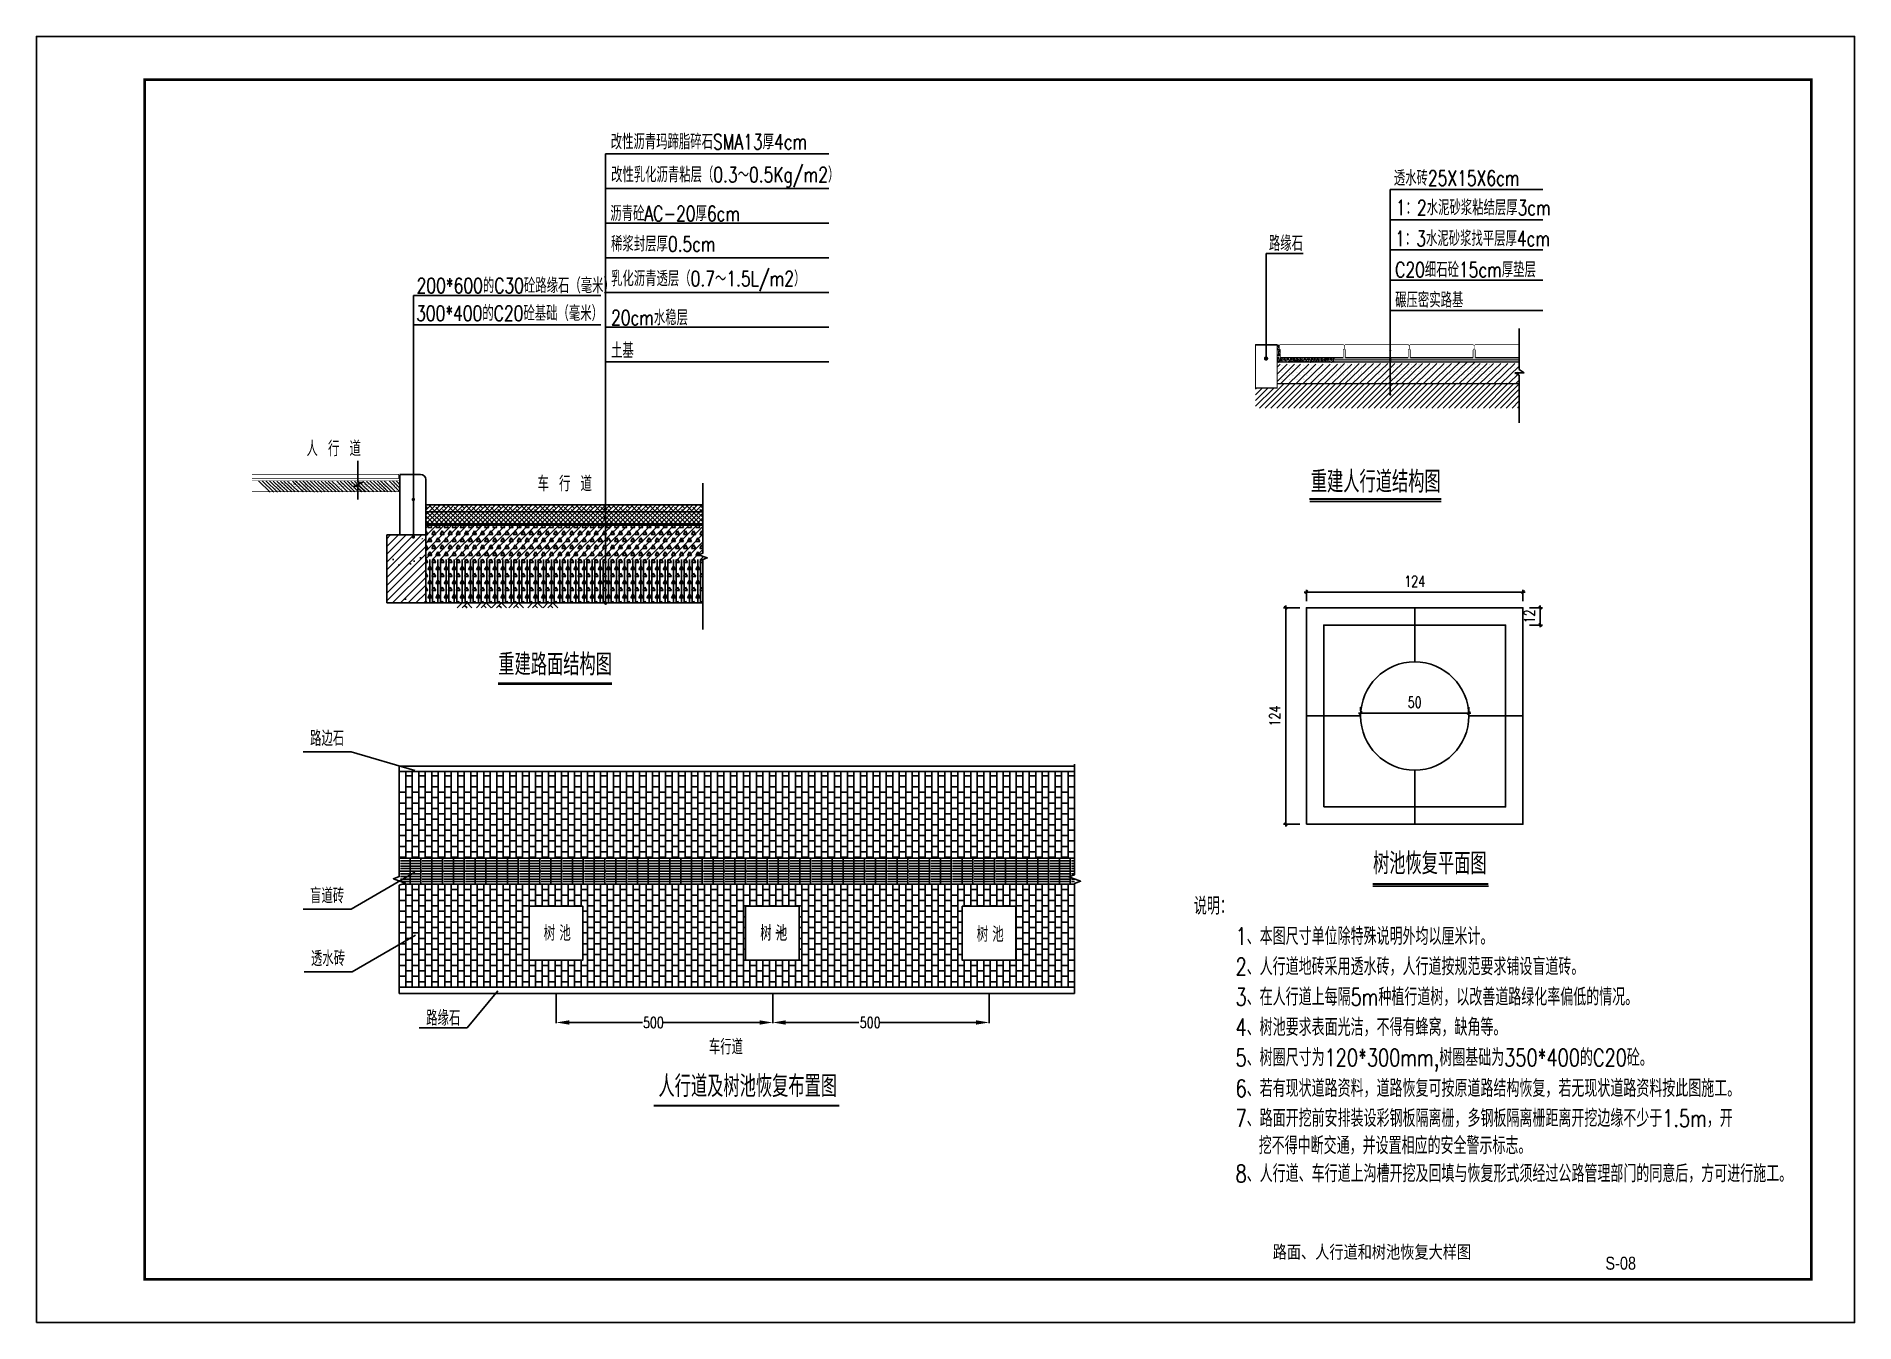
# Model space of a CAD drawing. Extents: x 755 to 3219, y -184 to 287.
# Drawn here: x 2798.8 to 3218.8, y -184 to 113 of the extents above; entities outside this region: 1.
import ezdxf
from ezdxf.enums import TextEntityAlignment as Align

# ---------------------------------------------------------------- set-up
doc = ezdxf.new("R2010")
doc.units = 0
for name, color, linetype in [('2', 2, 'Continuous'), ('BX', 4, 'Continuous'), ('DIM', 4, 'Continuous'), ('LU', 7, 'Continuous'), ('pp-com', 7, 'Continuous'), ('R', 7, 'Continuous'), ('RN', 3, 'Continuous'), ('TK', 7, 'Continuous'), ('TXT', 7, 'Continuous'), ('U-ANNO-TTLB', 7, 'Continuous'), ('填充', 30, 'Continuous'), ('标注', 7, 'Continuous')]:
    doc.layers.add(name, color=color, linetype=linetype)
doc.styles.add('1', font='fsdb_e.shx', dxfattribs={"width": 0.75, "bigfont": 'hztxt.shx'})
doc.styles.add('AR', font='arial.ttf', dxfattribs={"width": 0.8})
doc.styles.add('gpshz', font='txt.shx', dxfattribs={"width": 0.75, "bigfont": 'hztxt.shx'})
doc.styles.add('HZTXT', font='txt.shx', dxfattribs={"width": 0.75, "height": 400, "bigfont": 'hztxt.shx'})
doc.styles.get("Standard").update_dxf_attribs({"font": 'txt0.shx', "height": 0.35, "bigfont": 'hztxt.shx'})
pattern_1 = [(37.5, (-76096.293, 2088.8455), (-0.0157483395, 0.4817059423), [0, -0.38, 0, -0.425, 0, -0.40625]), (7.5, (-76096.293, 2088.8455), (0.4424441763, 0.7055365163), [0, -0.205, 0, -0.3425, 0, -0.13125]), (327.5, (-76096.6005, 2088.8455), (0.7785354654, 0.0014147634), [0, -0.125, 0, -0.45, 0, -0.5875]), (317.5, (-76096.6005, 2088.8455), (0.751531651, 0.219418891), [0, -0.0625, 0, -0.295, 0, -0.3375])]
pattern_2 = [(37.5, (-610.9204, 17.651), (-0.320006, 9.788265), [0, -7.7216, 0, -8.636, 0, -8.255]), (7.5, (-610.92, 17.651), (8.990466, 14.3365), [0, -4.1656, 0, -6.9596, 0, -2.667]), (327.5, (-617.169, 17.651), (15.819847, 0.028744), [0, -2.54, 0, -9.144, 0, -11.938]), (317.5, (-617.169, 17.651), (15.27113, 4.458586), [0, -1.27, 0, -5.9944, 0, -6.858])]

msp = doc.modelspace()

# ---------------------------------------------------------------- texts
msp.add_text('%%', height=0.35).set_placement((754.96, 286.52))
at = {"color": 7, "style": 'HZTXT', "width": 0.75}
for s, p in [('说明：', (3066.18, -89.75)), ('1、本图尺寸单位除特殊说明外均以厘米计。', (3075.81, -96.75)), ('2、人行道地砖采用透水砖，人行道按规范要求铺设盲道砖。', (3075.81, -103.75)), ('3、在人行道上每隔5m种植行道树，以改善道路绿化率偏低的情况。', (3075.81, -110.75)), ('4、树池要求表面光洁，不得有蜂窝，缺角等。', (3075.81, -117.75)), ('5、树圈尺寸为120*300mm,树圈基础为350*400的C20砼。', (3075.81, -124.75)), ('6、若有现状道路资料，道路恢复可按原道路结构恢复，若无现状道路资料按此图施工。', (3075.81, -131.86)), ('7、路面开挖前安排装设彩钢板隔离栅，多钢板隔离栅距离开挖边缘不少于1.5m，开', (3075.81, -138.76)), ('  挖不得中断交通，并设置相应的安全警示标志。', (3075.81, -145.07)), ('8、人行道、车行道上沟槽开挖及回填与恢复形式须经过公路管理部门的同意后，方可进行施工。', (3075.81, -151.54))]:
    msp.add_text(s, height=4, dxfattribs=at).set_placement(p)
at = {"style": '1', "width": 0.75}
for p in [(2916.02, -95.79), (2966.02, -95.79), (3016.02, -96.04)]:
    msp.add_text('树 池', height=3.5, dxfattribs=at).set_placement(p)
at = {"char_height": 2.5, "attachment_point": 5, "style": 'gpshz'}
for s, insert in [('124', (3117.19, -12.77)), ('50', (3117.19, -40.71))]:
    msp.add_mtext(s, dxfattribs=dict(at, insert=insert))
at = {"char_height": 2.5, "attachment_point": 5, "rotation": 90, "style": 'gpshz'}
for s, insert in [('12', (3143.69, -20.88)), ('124', (3084.9, -43.88))]:
    msp.add_mtext(s, dxfattribs=dict(at, insert=insert))
at = {"layer": 'TK', "color": 7, "style": 'AR', "width": 0.8}
for s, p in [('路面、人行道和树池恢复大样图', (3107.3, -167.57)), ('S-08', (3164.78, -170.23))]:
    msp.add_text(s, height=3, dxfattribs=at).set_placement(p, align=Align.MIDDLE)
at = {"layer": '标注', "style": 'gpshz', "width": 0.75}
for s, height, p in [('改性沥青玛蹄脂碎石SMA13厚4cm', 3.5, (2931.48, 86.96, 2085.19)), ('改性乳化沥青粘层（0.3～0.5Kg/m2）', 3.5, (2931.56, 79.36, 2085.19)), ('透水砖25X15X6cm', 3.5, (3112.37, 78.57)), ('1：2水泥砂浆粘结层厚3cm', 3.5, (3112.84, 71.75)), ('沥青砼AC-20厚6cm', 3.5, (2931.39, 70.39, 2085.19)), ('稀浆封层厚0.5cm', 3.5, (2931.56, 63.36, 2085.19)), ('路缘石', 3.5, (3083.51, 63.5)), ('1：3水泥砂浆找平层厚4cm', 3.5, (3112.68, 64.63)), ('乳化沥青透层（0.7～1.5L/m2）', 3.5, (2931.56, 55.36, 2085.19)), ('C20细石砼15cm厚垫层', 3.5, (3112.68, 57.42)), ('200*600的C30砼路缘石（毫米）', 3.5, (2886.65, 53.75, 2085.19)), ('300*400的C20砼基础（毫米）', 3.5, (2886.53, 47.35, 2085.19)), ('碾压密实路基', 3.5, (3112.68, 50.42)), ('20cm水稳层', 3.5, (2931.56, 46.35, 2085.19)), ('土基', 3.5, (2931.56, 38.78, 2085.19)), ('人 行 道', 3.5, (2861.21, 16.1, 2085.19)), ('重建人行道结构图', 5, (3093.19, 7.71)), ('车 行 道', 3.5, (2914.58, 7.99, 2085.19)), ('重建路面结构图', 5, (2905.51, -34.49)), ('路边石', 3.5, (2862.04, -50.81)), ('树池恢复平面图', 5, (3107.56, -80.44)), ('盲道砖', 3.5, (2862.04, -87.14)), ('透水砖', 3.5, (2862.24, -101.64)), ('路缘石', 3.5, (2888.85, -115.4)), ('车行道', 3.5, (2954.16, -122.04)), ('人行道及树池恢复布置图', 5, (2942.51, -131.87))]:
    msp.add_text(s, height=height, dxfattribs=at).set_placement(p)
at = {"layer": '标注', "char_height": 2.5, "attachment_point": 5, "style": 'gpshz'}
for insert in [(2941.34, -114.65), (2991.41, -114.65)]:
    msp.add_mtext('\\A1;500', dxfattribs=dict(at, insert=insert))

# ---------------------------------------------------------------- hatches: boundary and pattern name
h = msp.add_hatch()
h.set_pattern_fill('ANSI31', color=256, scale=0.4, style=0)
h.set_pattern_definition([(45, (-610.9204, 17.6509), (-0.8980256, 0.8980256), [])])
h.paths.add_polyline_path([(2888.78, -2.25), (2888.77, -2.26), (2888.77, -2.08), (2885.89, -2.08), (2885.89, -2.31, -0.421592), (2886.1, -2.51, -1), (2885.7, -2.51, -0.406873), (2885.89, -2.31), (2885.89, -2.08), (2879.77, -2.08), (2879.77, -17.77), (2888.78, -17.77)])
h = msp.add_hatch()
h.set_pattern_fill('AR-SAND', color=256, scale=0.2, style=0)
h.set_pattern_definition(pattern_2)
h.paths.add_polyline_path([(2888.77, -2.88), (2888.77, -2.08), (2885.89, -2.08), (2885.89, -2.31, -0.421592), (2886.1, -2.51, -1), (2885.7, -2.51, -0.406873), (2885.89, -2.31), (2885.89, -2.08), (2879.77, -2.08), (2879.77, -17.77), (2888.78, -17.77), (2888.78, -2.88)])
h = msp.add_hatch()
h.set_pattern_fill('AR-SAND', color=256, style=0)
h.set_pattern_definition([(37.5, (-610.92, 17.65), (-1.60003, 48.94132), [0, -38.608, 0, -43.18, 0, -41.275]), (7.5, (-610.92, 17.65), (44.9523, 71.6825), [0, -20.828, 0, -34.798, 0, -13.335]), (327.5, (-642.162, 17.65), (79.09924, 0.1437), [0, -12.7, 0, -45.72, 0, -59.69]), (317.5, (-642.16, 17.65), (76.3556, 22.2929), [0, -6.35, 0, -29.972, 0, -34.29])])
h.paths.add_polyline_path([(2888.78, -2.25), (2888.77, -2.26), (2888.77, -2.08), (2885.89, -2.08), (2885.89, -2.31, -0.421592), (2886.1, -2.51, -1), (2885.7, -2.51, -0.406873), (2885.89, -2.31), (2885.89, -2.08), (2882.77, -2.08), (2882.77, -17.77), (2888.78, -17.77)])
h = msp.add_hatch()
h.set_pattern_fill('AR-SAND', color=256, scale=0.2, style=0)
h.set_pattern_definition(pattern_2)
h.paths.add_polyline_path([(2888.78, -2.25), (2888.77, -2.26), (2888.77, -2.08), (2885.89, -2.08), (2885.89, -2.31, -0.421592), (2886.1, -2.51, -1), (2885.7, -2.51, -0.406873), (2885.89, -2.31), (2885.89, -2.08), (2882.77, -2.08), (2882.77, -17.77), (2888.78, -17.77)])
at = {"layer": 'TXT'}
h = msp.add_hatch(dxfattribs=at)
h.set_pattern_fill('AR-SAND', color=256, scale=0.25, style=0)
h.set_pattern_definition(pattern_1)
h.paths.add_polyline_path([(3086.18, 38.85), (3086.18, 40.6, 0.414214), (3085.93, 40.85), (3085.93, 41.65), (3085.43, 41.65), (3085.43, 37.85), (3098.6, 37.85), (3098.6, 38.25, -0.414214), (3098.47, 38.38, -0.414214), (3098.6, 38.5), (3098.6, 38.85)])
h = msp.add_hatch(dxfattribs=at)
h.set_pattern_fill('AR-SAND', color=256, scale=0.25, style=0)
h.set_pattern_definition(pattern_1)
h.paths.add_polyline_path([(3115.68, 40.6, -1), (3116.18, 40.6), (3116.18, 38.85), (3130.68, 38.85), (3130.68, 40.6, -1), (3131.18, 40.6), (3131.18, 38.85), (3141.35, 38.85), (3141.35, 37.85), (3098.6, 37.85), (3098.6, 38.25, -0.414214), (3098.47, 38.38, -0.414214), (3098.6, 38.5), (3098.6, 38.85), (3100.68, 38.85), (3100.68, 40.6, -1), (3101.18, 40.6), (3101.18, 38.85), (3115.68, 38.85)])
at = {"layer": '填充'}
h = msp.add_hatch(dxfattribs=at)
h.set_pattern_fill('ANSI38', color=8, scale=6, style=0)
h.set_pattern_definition([(45, (-674.6232, 4.052), (-0.53033009, 0.53033009), []), (135, (-674.6232, 4.052), (-1.59099026, 0.53033009), [1.875, -1.125])])
h.paths.add_polyline_path([(2930.29, 4.48), (2930.29, 4.88), (2930.29, 4.88), (2930.29, 4.88), (2930.29, 4.48, -0.000002), (2930.29, 4.48), (2930.29, 4.88), (2888.77, 4.88), (2888.77, 3.28), (2930.29, 3.28), (2930.29, 3.84), (2930.29, 4.08), (2930.29, 4.08), (2930.29, 4.48, 0.000002)])
h.paths.add_polyline_path([(2952.76, 4.88), (2930.29, 4.88), (2930.29, 4.79, -0.414214), (2930.49, 4.59, -0.414211), (2930.29, 4.39), (2930.29, 3.28), (2952.76, 3.28)])
h = msp.add_hatch(dxfattribs=at)
h.set_pattern_fill('ANSI37', color=8, scale=6, style=0)
h.set_pattern_definition([(45, (-674.6232, 4.052), (-0.53033009, 0.53033009), []), (135, (-674.6232, 4.052), (-0.53033009, -0.53033009), [])])
h.paths.add_polyline_path([(2930.29, 2.43, -0.446775), (2930.07, 2.62, -0.446772), (2930.29, 2.82), (2930.29, 3.09), (2930.29, 3.09), (2930.29, 3.28), (2888.77, 3.28), (2888.77, 0.48), (2930.29, 0.48)])
h.paths.add_polyline_path([(2952.76, 3.28), (2930.29, 3.28), (2930.29, 2.82, -0.382387), (2930.47, 2.62, -0.382385), (2930.29, 2.43), (2930.29, 0.48), (2952.76, 0.48)])

# ---------------------------------------------------------------- linework, layer by layer
for p, q in [((3082.86, 62.92), (3082.86, 38.67)), ((3091.69, -15.27), (3142.69, -15.27)), ((3091.84, -15.62), (3092.54, -14.92)), ((3092.19, -17.38), (3092.19, -14.77)), ((3141.84, -15.62), (3142.54, -14.92)), ((3142.19, -17.38), (3142.19, -14.77)), ((2897.16, -17.77, 2085.19), (2896.03, -18.9, 2085.19)), ((2898.29, -17.77, 2085.19), (2897.16, -18.9, 2085.19)), ((2897.73, -18.34, 2085.19), (2898.29, -18.9, 2085.19)), ((2898.29, -17.77, 2085.19), (2899.42, -18.9, 2085.19)), ((2901.57, -17.77, 2085.19), (2900.44, -18.9, 2085.19)), ((2902.7, -17.77, 2085.19), (2901.57, -18.9, 2085.19)), ((2902.14, -18.34, 2085.19), (2902.7, -18.9, 2085.19)), ((2902.7, -17.77, 2085.19), (2903.83, -18.9, 2085.19)), ((2905.1, -17.77, 2085.19), (2903.97, -18.9, 2085.19)), ((2906.24, -17.77, 2085.19), (2905.1, -18.9, 2085.19)), ((2905.67, -18.34, 2085.19), (2906.24, -18.9, 2085.19)), ((2906.24, -17.77, 2085.19), (2907.37, -18.9, 2085.19)), ((2909.04, -17.77, 2085.19), (2907.91, -18.9, 2085.19)), ((2910.17, -17.77, 2085.19), (2909.04, -18.9, 2085.19)), ((2909.61, -18.34, 2085.19), (2910.17, -18.9, 2085.19)), ((2910.17, -17.77, 2085.19), (2911.3, -18.9, 2085.19)), ((2913.44, -17.77, 2085.19), (2912.31, -18.9, 2085.19)), ((2914.57, -17.77, 2085.19), (2913.44, -18.9, 2085.19)), ((2914.01, -18.34, 2085.19), (2914.57, -18.9, 2085.19)), ((2914.57, -17.77, 2085.19), (2915.71, -18.9, 2085.19)), ((2916.98, -17.77, 2085.19), (2915.85, -18.9, 2085.19)), ((2918.11, -17.77, 2085.19), (2916.98, -18.9, 2085.19)), ((2917.55, -18.34, 2085.19), (2918.11, -18.9, 2085.19)), ((2918.11, -17.77, 2085.19), (2919.24, -18.9, 2085.19)), ((3090.69, -18.88), (3086.9, -18.88)), ((3087.75, -19.23), (3087.05, -18.53)), ((3087.4, -18.38), (3087.4, -69.38)), ((3143.69, -18.88), (3146.69, -18.88)), ((3146.54, -19.23), (3145.84, -18.53)), ((3146.19, -23.38), (3146.19, -18.38)), ((3143.69, -22.88), (3146.69, -22.88)), ((3146.54, -23.23), (3145.84, -22.53)), ((3104.69, -41.88), (3104.69, -42.71)), ((3129.69, -41.88), (3129.69, -42.71)), ((3104.19, -43.21), (3130.19, -43.21)), ((3104.34, -43.56), (3105.04, -42.86)), ((3129.34, -43.56), (3130.04, -42.86)), ((2860.46, -52.12), (2871.54, -52.12)), ((2871.54, -52.12), (2886.2, -56.46)), ((2882.64, -55.48), (3038.64, -55.48)), ((2882.64, -56.68), (3038.64, -56.68)), ((2884.14, -57.73), (2885.64, -57.73)), ((2887.14, -57.73), (2888.64, -57.73)), ((2890.14, -57.73), (2891.64, -57.73)), ((2893.14, -57.73), (2894.64, -57.73)), ((2896.14, -57.73), (2897.64, -57.73)), ((2899.14, -57.73), (2900.64, -57.73)), ((2902.14, -57.73), (2903.64, -57.73)), ((2905.14, -57.73), (2906.64, -57.73)), ((2908.14, -57.73), (2909.64, -57.73)), ((2911.14, -57.73), (2912.64, -57.73)), ((2914.14, -57.73), (2915.64, -57.73)), ((2917.14, -57.73), (2918.64, -57.73)), ((2920.14, -57.73), (2921.64, -57.73)), ((2923.14, -57.73), (2924.64, -57.73)), ((2926.14, -57.73), (2927.64, -57.73)), ((2929.14, -57.73), (2930.64, -57.73)), ((2932.14, -57.73), (2933.64, -57.73)), ((2935.14, -57.73), (2936.64, -57.73)), ((2938.14, -57.73), (2939.64, -57.73)), ((2941.14, -57.73), (2942.64, -57.73)), ((2944.14, -57.73), (2945.64, -57.73)), ((2947.14, -57.73), (2948.64, -57.73)), ((2950.14, -57.73), (2951.64, -57.73)), ((2953.14, -57.73), (2954.64, -57.73)), ((2956.14, -57.73), (2957.64, -57.73)), ((2959.14, -57.73), (2960.64, -57.73)), ((2962.14, -57.73), (2963.64, -57.73)), ((2965.14, -57.73), (2966.64, -57.73)), ((2968.14, -57.73), (2969.64, -57.73)), ((2971.14, -57.73), (2972.64, -57.73)), ((2974.14, -57.73), (2975.64, -57.73)), ((2977.14, -57.73), (2978.64, -57.73)), ((2980.14, -57.73), (2981.64, -57.73)), ((2983.14, -57.73), (2984.64, -57.73)), ((2986.14, -57.73), (2987.64, -57.73)), ((2989.14, -57.73), (2990.64, -57.73)), ((2992.14, -57.73), (2993.64, -57.73)), ((2995.14, -57.73), (2996.64, -57.73)), ((2998.14, -57.73), (2999.64, -57.73)), ((3001.14, -57.73), (3002.64, -57.73)), ((3004.14, -57.73), (3005.64, -57.73)), ((3007.14, -57.73), (3008.64, -57.73)), ((3010.14, -57.73), (3011.64, -57.73)), ((3013.14, -57.73), (3014.64, -57.73)), ((3016.14, -57.73), (3017.64, -57.73)), ((3019.14, -57.73), (3020.64, -57.73)), ((3022.14, -57.73), (3023.64, -57.73)), ((3025.14, -57.73), (3026.64, -57.73)), ((3028.14, -57.73), (3029.64, -57.73)), ((3031.14, -57.73), (3032.64, -57.73)), ((3034.14, -57.73), (3035.64, -57.73)), ((3037.14, -57.73), (3038.64, -57.73)), ((2882.64, -61.48), (2884.14, -61.48)), ((2884.14, -60.23), (2885.64, -60.23)), ((2884.14, -62.73), (2885.64, -62.73)), ((2885.64, -61.48), (2887.14, -61.48)), ((2887.14, -60.23), (2888.64, -60.23)), ((2887.14, -62.73), (2888.64, -62.73)), ((2888.64, -61.48), (2890.14, -61.48)), ((2890.14, -60.23), (2891.64, -60.23)), ((2890.14, -62.73), (2891.64, -62.73)), ((2891.64, -61.48), (2893.14, -61.48)), ((2893.14, -60.23), (2894.64, -60.23)), ((2893.14, -62.73), (2894.64, -62.73)), ((2894.64, -61.48), (2896.14, -61.48)), ((2896.14, -60.23), (2897.64, -60.23)), ((2896.14, -62.73), (2897.64, -62.73)), ((2897.64, -61.48), (2899.14, -61.48)), ((2899.14, -60.23), (2900.64, -60.23)), ((2899.14, -62.73), (2900.64, -62.73)), ((2900.64, -61.48), (2902.14, -61.48)), ((2902.14, -60.23), (2903.64, -60.23)), ((2902.14, -62.73), (2903.64, -62.73)), ((2903.64, -61.48), (2905.14, -61.48)), ((2905.14, -60.23), (2906.64, -60.23)), ((2905.14, -62.73), (2906.64, -62.73)), ((2906.64, -61.48), (2908.14, -61.48)), ((2906.64, -61.48), (2908.14, -61.48)), ((2908.14, -60.23), (2909.64, -60.23)), ((2908.14, -62.73), (2909.64, -62.73)), ((2909.64, -61.48), (2911.14, -61.48)), ((2911.14, -60.23), (2912.64, -60.23)), ((2911.14, -62.73), (2912.64, -62.73)), ((2912.64, -61.48), (2914.14, -61.48)), ((2914.14, -60.23), (2915.64, -60.23)), ((2914.14, -62.73), (2915.64, -62.73)), ((2915.64, -61.48), (2917.14, -61.48)), ((2917.14, -60.23), (2918.64, -60.23)), ((2917.14, -62.73), (2918.64, -62.73)), ((2918.64, -61.48), (2920.14, -61.48)), ((2920.14, -60.23), (2921.64, -60.23)), ((2920.14, -62.73), (2921.64, -62.73)), ((2921.64, -61.48), (2923.14, -61.48)), ((2923.14, -60.23), (2924.64, -60.23)), ((2923.14, -62.73), (2924.64, -62.73)), ((2924.64, -61.48), (2926.14, -61.48)), ((2926.14, -60.23), (2927.64, -60.23)), ((2926.14, -62.73), (2927.64, -62.73)), ((2927.64, -61.48), (2929.14, -61.48)), ((2929.14, -60.23), (2930.64, -60.23)), ((2929.14, -62.73), (2930.64, -62.73)), ((2930.64, -61.48), (2932.14, -61.48)), ((2930.64, -61.48), (2932.14, -61.48)), ((2932.14, -60.23), (2933.64, -60.23)), ((2932.14, -62.73), (2933.64, -62.73)), ((2933.64, -61.48), (2935.14, -61.48)), ((2935.14, -60.23), (2936.64, -60.23)), ((2935.14, -62.73), (2936.64, -62.73)), ((2936.64, -61.48), (2938.14, -61.48)), ((2938.14, -60.23), (2939.64, -60.23)), ((2938.14, -62.73), (2939.64, -62.73)), ((2939.64, -61.48), (2941.14, -61.48)), ((2941.14, -60.23), (2942.64, -60.23)), ((2941.14, -62.73), (2942.64, -62.73)), ((2942.64, -61.48), (2944.14, -61.48)), ((2944.14, -60.23), (2945.64, -60.23)), ((2944.14, -62.73), (2945.64, -62.73)), ((2945.64, -61.48), (2947.14, -61.48)), ((2947.14, -60.23), (2948.64, -60.23)), ((2947.14, -62.73), (2948.64, -62.73)), ((2948.64, -61.48), (2950.14, -61.48)), ((2950.14, -60.23), (2951.64, -60.23)), ((2950.14, -62.73), (2951.64, -62.73)), ((2951.64, -61.48), (2953.14, -61.48)), ((2953.14, -60.23), (2954.64, -60.23)), ((2953.14, -62.73), (2954.64, -62.73)), ((2954.64, -61.48), (2956.14, -61.48)), ((2954.64, -61.48), (2956.14, -61.48)), ((2956.14, -60.23), (2957.64, -60.23)), ((2956.14, -62.73), (2957.64, -62.73)), ((2957.64, -61.48), (2959.14, -61.48)), ((2959.14, -60.23), (2960.64, -60.23)), ((2959.14, -62.73), (2960.64, -62.73)), ((2960.64, -61.48), (2962.14, -61.48)), ((2962.14, -60.23), (2963.64, -60.23)), ((2962.14, -62.73), (2963.64, -62.73)), ((2963.64, -61.48), (2965.14, -61.48)), ((2965.14, -60.23), (2966.64, -60.23)), ((2965.14, -62.73), (2966.64, -62.73)), ((2966.64, -61.48), (2968.14, -61.48)), ((2968.14, -60.23), (2969.64, -60.23)), ((2968.14, -62.73), (2969.64, -62.73)), ((2969.64, -61.48), (2971.14, -61.48)), ((2971.14, -60.23), (2972.64, -60.23)), ((2971.14, -62.73), (2972.64, -62.73)), ((2972.64, -61.48), (2974.14, -61.48)), ((2974.14, -60.23), (2975.64, -60.23)), ((2974.14, -62.73), (2975.64, -62.73)), ((2975.64, -61.48), (2977.14, -61.48)), ((2977.14, -60.23), (2978.64, -60.23)), ((2977.14, -62.73), (2978.64, -62.73)), ((2978.64, -61.48), (2980.14, -61.48)), ((2978.64, -61.48), (2980.14, -61.48)), ((2980.14, -60.23), (2981.64, -60.23)), ((2980.14, -62.73), (2981.64, -62.73)), ((2981.64, -61.48), (2983.14, -61.48)), ((2983.14, -60.23), (2984.64, -60.23)), ((2983.14, -62.73), (2984.64, -62.73)), ((2984.64, -61.48), (2986.14, -61.48)), ((2986.14, -60.23), (2987.64, -60.23)), ((2986.14, -62.73), (2987.64, -62.73)), ((2987.64, -61.48), (2989.14, -61.48)), ((2989.14, -60.23), (2990.64, -60.23)), ((2989.14, -62.73), (2990.64, -62.73)), ((2990.64, -61.48), (2992.14, -61.48)), ((2992.14, -60.23), (2993.64, -60.23)), ((2992.14, -62.73), (2993.64, -62.73)), ((2993.64, -61.48), (2995.14, -61.48)), ((2995.14, -60.23), (2996.64, -60.23)), ((2995.14, -62.73), (2996.64, -62.73)), ((2996.64, -61.48), (2998.14, -61.48)), ((2998.14, -60.23), (2999.64, -60.23)), ((2998.14, -62.73), (2999.64, -62.73)), ((2999.64, -61.48), (3001.14, -61.48)), ((3001.14, -60.23), (3002.64, -60.23)), ((3001.14, -62.73), (3002.64, -62.73)), ((3002.64, -61.48), (3004.14, -61.48)), ((3002.64, -61.48), (3004.14, -61.48)), ((3004.14, -60.23), (3005.64, -60.23)), ((3004.14, -62.73), (3005.64, -62.73)), ((3005.64, -61.48), (3007.14, -61.48)), ((3007.14, -60.23), (3008.64, -60.23)), ((3007.14, -62.73), (3008.64, -62.73)), ((3008.64, -61.48), (3010.14, -61.48)), ((3010.14, -60.23), (3011.64, -60.23)), ((3010.14, -62.73), (3011.64, -62.73)), ((3011.64, -61.48), (3013.14, -61.48)), ((3013.14, -60.23), (3014.64, -60.23)), ((3013.14, -62.73), (3014.64, -62.73)), ((3014.64, -61.48), (3016.14, -61.48)), ((3016.14, -60.23), (3017.64, -60.23)), ((3016.14, -62.73), (3017.64, -62.73)), ((3017.64, -61.48), (3019.14, -61.48)), ((3019.14, -60.23), (3020.64, -60.23)), ((3019.14, -62.73), (3020.64, -62.73)), ((3020.64, -61.48), (3022.14, -61.48)), ((3022.14, -60.23), (3023.64, -60.23)), ((3022.14, -62.73), (3023.64, -62.73)), ((3023.64, -61.48), (3025.14, -61.48)), ((3025.14, -60.23), (3026.64, -60.23)), ((3025.14, -62.73), (3026.64, -62.73)), ((3026.64, -61.48), (3028.14, -61.48)), ((3026.64, -61.48), (3028.14, -61.48)), ((3028.14, -60.23), (3029.64, -60.23)), ((3028.14, -62.73), (3029.64, -62.73)), ((3029.64, -61.48), (3031.14, -61.48)), ((3031.14, -60.23), (3032.64, -60.23)), ((3031.14, -62.73), (3032.64, -62.73)), ((3032.64, -61.48), (3034.14, -61.48)), ((3034.14, -60.23), (3035.64, -60.23)), ((3034.14, -62.73), (3035.64, -62.73)), ((3035.64, -61.48), (3037.14, -61.48)), ((3037.14, -60.23), (3038.64, -60.23)), ((3037.14, -62.73), (3038.64, -62.73)), ((2882.64, -63.98), (2884.14, -63.98)), ((2882.64, -66.48), (2884.14, -66.48)), ((2884.14, -65.23), (2885.64, -65.23)), ((2885.64, -63.98), (2887.14, -63.98)), ((2885.64, -66.48), (2887.14, -66.48)), ((2887.14, -65.23), (2888.64, -65.23)), ((2888.64, -63.98), (2890.14, -63.98)), ((2888.64, -66.48), (2890.14, -66.48)), ((2890.14, -65.23), (2891.64, -65.23)), ((2891.64, -63.98), (2893.14, -63.98)), ((2891.64, -66.48), (2893.14, -66.48)), ((2893.14, -65.23), (2894.64, -65.23)), ((2894.64, -63.98), (2896.14, -63.98)), ((2894.64, -66.48), (2896.14, -66.48)), ((2896.14, -65.23), (2897.64, -65.23)), ((2897.64, -63.98), (2899.14, -63.98)), ((2897.64, -66.48), (2899.14, -66.48)), ((2899.14, -65.23), (2900.64, -65.23)), ((2900.64, -63.98), (2902.14, -63.98)), ((2900.64, -66.48), (2902.14, -66.48)), ((2902.14, -65.23), (2903.64, -65.23)), ((2903.64, -63.98), (2905.14, -63.98)), ((2903.64, -66.48), (2905.14, -66.48)), ((2905.14, -65.23), (2906.64, -65.23)), ((2906.64, -63.98), (2908.14, -63.98)), ((2906.64, -63.98), (2908.14, -63.98)), ((2906.64, -66.48), (2908.14, -66.48)), ((2906.64, -66.48), (2908.14, -66.48)), ((2908.14, -65.23), (2909.64, -65.23)), ((2909.64, -63.98), (2911.14, -63.98)), ((2909.64, -66.48), (2911.14, -66.48)), ((2911.14, -65.23), (2912.64, -65.23)), ((2912.64, -63.98), (2914.14, -63.98)), ((2912.64, -66.48), (2914.14, -66.48)), ((2914.14, -65.23), (2915.64, -65.23)), ((2915.64, -63.98), (2917.14, -63.98)), ((2915.64, -66.48), (2917.14, -66.48)), ((2917.14, -65.23), (2918.64, -65.23)), ((2918.64, -63.98), (2920.14, -63.98)), ((2918.64, -66.48), (2920.14, -66.48)), ((2920.14, -65.23), (2921.64, -65.23)), ((2921.64, -63.98), (2923.14, -63.98)), ((2921.64, -66.48), (2923.14, -66.48)), ((2923.14, -65.23), (2924.64, -65.23)), ((2924.64, -63.98), (2926.14, -63.98)), ((2924.64, -66.48), (2926.14, -66.48)), ((2926.14, -65.23), (2927.64, -65.23)), ((2927.64, -63.98), (2929.14, -63.98)), ((2927.64, -66.48), (2929.14, -66.48)), ((2929.14, -65.23), (2930.64, -65.23)), ((2930.64, -63.98), (2932.14, -63.98)), ((2930.64, -63.98), (2932.14, -63.98)), ((2930.64, -66.48), (2932.14, -66.48)), ((2930.64, -66.48), (2932.14, -66.48)), ((2932.14, -65.23), (2933.64, -65.23)), ((2933.64, -63.98), (2935.14, -63.98)), ((2933.64, -66.48), (2935.14, -66.48)), ((2935.14, -65.23), (2936.64, -65.23)), ((2936.64, -63.98), (2938.14, -63.98)), ((2936.64, -66.48), (2938.14, -66.48)), ((2938.14, -65.23), (2939.64, -65.23)), ((2939.64, -63.98), (2941.14, -63.98)), ((2939.64, -66.48), (2941.14, -66.48)), ((2941.14, -65.23), (2942.64, -65.23)), ((2942.64, -63.98), (2944.14, -63.98)), ((2942.64, -66.48), (2944.14, -66.48)), ((2944.14, -65.23), (2945.64, -65.23)), ((2945.64, -63.98), (2947.14, -63.98)), ((2945.64, -66.48), (2947.14, -66.48)), ((2947.14, -65.23), (2948.64, -65.23)), ((2948.64, -63.98), (2950.14, -63.98)), ((2948.64, -66.48), (2950.14, -66.48)), ((2950.14, -65.23), (2951.64, -65.23)), ((2951.64, -63.98), (2953.14, -63.98)), ((2951.64, -66.48), (2953.14, -66.48)), ((2953.14, -65.23), (2954.64, -65.23)), ((2954.64, -63.98), (2956.14, -63.98)), ((2954.64, -63.98), (2956.14, -63.98)), ((2954.64, -66.48), (2956.14, -66.48)), ((2954.64, -66.48), (2956.14, -66.48)), ((2956.14, -65.23), (2957.64, -65.23)), ((2957.64, -63.98), (2959.14, -63.98)), ((2957.64, -66.48), (2959.14, -66.48)), ((2959.14, -65.23), (2960.64, -65.23)), ((2960.64, -63.98), (2962.14, -63.98)), ((2960.64, -66.48), (2962.14, -66.48)), ((2962.14, -65.23), (2963.64, -65.23)), ((2963.64, -63.98), (2965.14, -63.98)), ((2963.64, -66.48), (2965.14, -66.48)), ((2965.14, -65.23), (2966.64, -65.23)), ((2966.64, -63.98), (2968.14, -63.98)), ((2966.64, -66.48), (2968.14, -66.48)), ((2968.14, -65.23), (2969.64, -65.23)), ((2969.64, -63.98), (2971.14, -63.98)), ((2969.64, -66.48), (2971.14, -66.48)), ((2971.14, -65.23), (2972.64, -65.23)), ((2972.64, -63.98), (2974.14, -63.98)), ((2972.64, -66.48), (2974.14, -66.48)), ((2974.14, -65.23), (2975.64, -65.23)), ((2975.64, -63.98), (2977.14, -63.98)), ((2975.64, -66.48), (2977.14, -66.48)), ((2977.14, -65.23), (2978.64, -65.23)), ((2978.64, -63.98), (2980.14, -63.98)), ((2978.64, -63.98), (2980.14, -63.98)), ((2978.64, -66.48), (2980.14, -66.48)), ((2978.64, -66.48), (2980.14, -66.48)), ((2980.14, -65.23), (2981.64, -65.23)), ((2981.64, -63.98), (2983.14, -63.98)), ((2981.64, -66.48), (2983.14, -66.48)), ((2983.14, -65.23), (2984.64, -65.23)), ((2984.64, -63.98), (2986.14, -63.98)), ((2984.64, -66.48), (2986.14, -66.48)), ((2986.14, -65.23), (2987.64, -65.23)), ((2987.64, -63.98), (2989.14, -63.98)), ((2987.64, -66.48), (2989.14, -66.48)), ((2989.14, -65.23), (2990.64, -65.23)), ((2990.64, -63.98), (2992.14, -63.98)), ((2990.64, -66.48), (2992.14, -66.48)), ((2992.14, -65.23), (2993.64, -65.23)), ((2993.64, -63.98), (2995.14, -63.98)), ((2993.64, -66.48), (2995.14, -66.48)), ((2995.14, -65.23), (2996.64, -65.23)), ((2996.64, -63.98), (2998.14, -63.98)), ((2996.64, -66.48), (2998.14, -66.48)), ((2998.14, -65.23), (2999.64, -65.23)), ((2999.64, -63.98), (3001.14, -63.98)), ((2999.64, -66.48), (3001.14, -66.48)), ((3001.14, -65.23), (3002.64, -65.23)), ((3002.64, -63.98), (3004.14, -63.98)), ((3002.64, -63.98), (3004.14, -63.98)), ((3002.64, -66.48), (3004.14, -66.48)), ((3002.64, -66.48), (3004.14, -66.48)), ((3004.14, -65.23), (3005.64, -65.23)), ((3005.64, -63.98), (3007.14, -63.98)), ((3005.64, -66.48), (3007.14, -66.48)), ((3007.14, -65.23), (3008.64, -65.23)), ((3008.64, -63.98), (3010.14, -63.98)), ((3008.64, -66.48), (3010.14, -66.48)), ((3010.14, -65.23), (3011.64, -65.23)), ((3011.64, -63.98), (3013.14, -63.98)), ((3011.64, -66.48), (3013.14, -66.48)), ((3013.14, -65.23), (3014.64, -65.23)), ((3014.64, -63.98), (3016.14, -63.98)), ((3014.64, -66.48), (3016.14, -66.48)), ((3016.14, -65.23), (3017.64, -65.23)), ((3017.64, -63.98), (3019.14, -63.98)), ((3017.64, -66.48), (3019.14, -66.48)), ((3019.14, -65.23), (3020.64, -65.23)), ((3020.64, -63.98), (3022.14, -63.98)), ((3020.64, -66.48), (3022.14, -66.48)), ((3022.14, -65.23), (3023.64, -65.23)), ((3023.64, -63.98), (3025.14, -63.98)), ((3023.64, -66.48), (3025.14, -66.48)), ((3025.14, -65.23), (3026.64, -65.23)), ((3026.64, -63.98), (3028.14, -63.98)), ((3026.64, -63.98), (3028.14, -63.98)), ((3026.64, -66.48), (3028.14, -66.48)), ((3026.64, -66.48), (3028.14, -66.48)), ((3028.14, -65.23), (3029.64, -65.23)), ((3029.64, -63.98), (3031.14, -63.98)), ((3029.64, -66.48), (3031.14, -66.48)), ((3031.14, -65.23), (3032.64, -65.23)), ((3032.64, -63.98), (3034.14, -63.98)), ((3032.64, -66.48), (3034.14, -66.48)), ((3034.14, -65.23), (3035.64, -65.23)), ((3035.64, -63.98), (3037.14, -63.98)), ((3035.64, -66.48), (3037.14, -66.48)), ((3037.14, -65.23), (3038.64, -65.23)), ((2882.64, -68.98), (2884.14, -68.98)), ((2884.14, -67.73), (2885.64, -67.73)), ((2884.14, -70.23), (2885.64, -70.23)), ((2885.64, -68.98), (2887.14, -68.98)), ((2887.14, -67.73), (2888.64, -67.73)), ((2887.14, -70.23), (2888.64, -70.23)), ((2888.64, -68.98), (2890.14, -68.98)), ((2890.14, -67.73), (2891.64, -67.73)), ((2890.14, -70.23), (2891.64, -70.23)), ((2891.64, -68.98), (2893.14, -68.98)), ((2893.14, -67.73), (2894.64, -67.73)), ((2893.14, -70.23), (2894.64, -70.23)), ((2894.64, -68.98), (2896.14, -68.98)), ((2896.14, -67.73), (2897.64, -67.73)), ((2896.14, -70.23), (2897.64, -70.23)), ((2897.64, -68.98), (2899.14, -68.98)), ((2899.14, -67.73), (2900.64, -67.73)), ((2899.14, -70.23), (2900.64, -70.23)), ((2900.64, -68.98), (2902.14, -68.98)), ((2902.14, -67.73), (2903.64, -67.73)), ((2902.14, -70.23), (2903.64, -70.23)), ((2903.64, -68.98), (2905.14, -68.98)), ((2905.14, -67.73), (2906.64, -67.73)), ((2905.14, -70.23), (2906.64, -70.23)), ((2906.64, -68.98), (2908.14, -68.98)), ((2906.64, -68.98), (2908.14, -68.98)), ((2908.14, -67.73), (2909.64, -67.73)), ((2908.14, -70.23), (2909.64, -70.23)), ((2909.64, -68.98), (2911.14, -68.98)), ((2911.14, -67.73), (2912.64, -67.73)), ((2911.14, -70.23), (2912.64, -70.23)), ((2912.64, -68.98), (2914.14, -68.98)), ((2914.14, -67.73), (2915.64, -67.73)), ((2914.14, -70.23), (2915.64, -70.23)), ((2915.64, -68.98), (2917.14, -68.98)), ((2917.14, -67.73), (2918.64, -67.73)), ((2917.14, -70.23), (2918.64, -70.23)), ((2918.64, -68.98), (2920.14, -68.98)), ((2920.14, -67.73), (2921.64, -67.73)), ((2920.14, -70.23), (2921.64, -70.23)), ((2921.64, -68.98), (2923.14, -68.98)), ((2923.14, -67.73), (2924.64, -67.73)), ((2923.14, -70.23), (2924.64, -70.23)), ((2924.64, -68.98), (2926.14, -68.98)), ((2926.14, -67.73), (2927.64, -67.73)), ((2926.14, -70.23), (2927.64, -70.23)), ((2927.64, -68.98), (2929.14, -68.98)), ((2929.14, -67.73), (2930.64, -67.73)), ((2929.14, -70.23), (2930.64, -70.23)), ((2930.64, -68.98), (2932.14, -68.98)), ((2930.64, -68.98), (2932.14, -68.98)), ((2932.14, -67.73), (2933.64, -67.73)), ((2932.14, -70.23), (2933.64, -70.23)), ((2933.64, -68.98), (2935.14, -68.98)), ((2935.14, -67.73), (2936.64, -67.73)), ((2935.14, -70.23), (2936.64, -70.23)), ((2936.64, -68.98), (2938.14, -68.98)), ((2938.14, -67.73), (2939.64, -67.73)), ((2938.14, -70.23), (2939.64, -70.23)), ((2939.64, -68.98), (2941.14, -68.98)), ((2941.14, -67.73), (2942.64, -67.73)), ((2941.14, -70.23), (2942.64, -70.23)), ((2942.64, -68.98), (2944.14, -68.98)), ((2944.14, -67.73), (2945.64, -67.73)), ((2944.14, -70.23), (2945.64, -70.23)), ((2945.64, -68.98), (2947.14, -68.98)), ((2947.14, -67.73), (2948.64, -67.73)), ((2947.14, -70.23), (2948.64, -70.23)), ((2948.64, -68.98), (2950.14, -68.98)), ((2950.14, -67.73), (2951.64, -67.73)), ((2950.14, -70.23), (2951.64, -70.23)), ((2951.64, -68.98), (2953.14, -68.98)), ((2953.14, -67.73), (2954.64, -67.73)), ((2953.14, -70.23), (2954.64, -70.23)), ((2954.64, -68.98), (2956.14, -68.98)), ((2954.64, -68.98), (2956.14, -68.98)), ((2956.14, -67.73), (2957.64, -67.73)), ((2956.14, -70.23), (2957.64, -70.23)), ((2957.64, -68.98), (2959.14, -68.98)), ((2959.14, -67.73), (2960.64, -67.73)), ((2959.14, -70.23), (2960.64, -70.23)), ((2960.64, -68.98), (2962.14, -68.98)), ((2962.14, -67.73), (2963.64, -67.73)), ((2962.14, -70.23), (2963.64, -70.23)), ((2963.64, -68.98), (2965.14, -68.98)), ((2965.14, -67.73), (2966.64, -67.73)), ((2965.14, -70.23), (2966.64, -70.23)), ((2966.64, -68.98), (2968.14, -68.98)), ((2968.14, -67.73), (2969.64, -67.73)), ((2968.14, -70.23), (2969.64, -70.23)), ((2969.64, -68.98), (2971.14, -68.98)), ((2971.14, -67.73), (2972.64, -67.73)), ((2971.14, -70.23), (2972.64, -70.23)), ((2972.64, -68.98), (2974.14, -68.98)), ((2974.14, -67.73), (2975.64, -67.73)), ((2974.14, -70.23), (2975.64, -70.23)), ((2975.64, -68.98), (2977.14, -68.98)), ((2977.14, -67.73), (2978.64, -67.73)), ((2977.14, -70.23), (2978.64, -70.23)), ((2978.64, -68.98), (2980.14, -68.98)), ((2978.64, -68.98), (2980.14, -68.98)), ((2980.14, -67.73), (2981.64, -67.73)), ((2980.14, -70.23), (2981.64, -70.23)), ((2981.64, -68.98), (2983.14, -68.98)), ((2983.14, -67.73), (2984.64, -67.73)), ((2983.14, -70.23), (2984.64, -70.23)), ((2984.64, -68.98), (2986.14, -68.98)), ((2986.14, -67.73), (2987.64, -67.73)), ((2986.14, -70.23), (2987.64, -70.23)), ((2987.64, -68.98), (2989.14, -68.98)), ((2989.14, -67.73), (2990.64, -67.73)), ((2989.14, -70.23), (2990.64, -70.23)), ((2990.64, -68.98), (2992.14, -68.98)), ((2992.14, -67.73), (2993.64, -67.73)), ((2992.14, -70.23), (2993.64, -70.23)), ((2993.64, -68.98), (2995.14, -68.98)), ((2995.14, -67.73), (2996.64, -67.73)), ((2995.14, -70.23), (2996.64, -70.23)), ((2996.64, -68.98), (2998.14, -68.98)), ((2998.14, -67.73), (2999.64, -67.73)), ((2998.14, -70.23), (2999.64, -70.23)), ((2999.64, -68.98), (3001.14, -68.98)), ((3001.14, -67.73), (3002.64, -67.73)), ((3001.14, -70.23), (3002.64, -70.23)), ((3002.64, -68.98), (3004.14, -68.98)), ((3002.64, -68.98), (3004.14, -68.98)), ((3004.14, -67.73), (3005.64, -67.73)), ((3004.14, -70.23), (3005.64, -70.23)), ((3005.64, -68.98), (3007.14, -68.98)), ((3007.14, -67.73), (3008.64, -67.73)), ((3007.14, -70.23), (3008.64, -70.23)), ((3008.64, -68.98), (3010.14, -68.98)), ((3010.14, -67.73), (3011.64, -67.73)), ((3010.14, -70.23), (3011.64, -70.23)), ((3011.64, -68.98), (3013.14, -68.98)), ((3013.14, -67.73), (3014.64, -67.73)), ((3013.14, -70.23), (3014.64, -70.23)), ((3014.64, -68.98), (3016.14, -68.98)), ((3016.14, -67.73), (3017.64, -67.73)), ((3016.14, -70.23), (3017.64, -70.23)), ((3017.64, -68.98), (3019.14, -68.98)), ((3019.14, -67.73), (3020.64, -67.73)), ((3019.14, -70.23), (3020.64, -70.23)), ((3020.64, -68.98), (3022.14, -68.98)), ((3022.14, -67.73), (3023.64, -67.73)), ((3022.14, -70.23), (3023.64, -70.23)), ((3023.64, -68.98), (3025.14, -68.98)), ((3025.14, -67.73), (3026.64, -67.73)), ((3025.14, -70.23), (3026.64, -70.23)), ((3026.64, -68.98), (3028.14, -68.98)), ((3026.64, -68.98), (3028.14, -68.98)), ((3028.14, -67.73), (3029.64, -67.73)), ((3028.14, -70.23), (3029.64, -70.23)), ((3029.64, -68.98), (3031.14, -68.98)), ((3031.14, -67.73), (3032.64, -67.73)), ((3031.14, -70.23), (3032.64, -70.23)), ((3032.64, -68.98), (3034.14, -68.98)), ((3034.14, -67.73), (3035.64, -67.73)), ((3034.14, -70.23), (3035.64, -70.23)), ((3035.64, -68.98), (3037.14, -68.98)), ((3037.14, -67.73), (3038.64, -67.73)), ((3037.14, -70.23), (3038.64, -70.23)), ((3090.69, -68.88), (3086.9, -68.88)), ((3087.75, -69.23), (3087.05, -68.53)), ((2882.64, -71.48), (2884.14, -71.48)), ((2882.64, -73.98), (2884.14, -73.98)), ((2884.14, -72.73), (2885.64, -72.73)), ((2884.14, -75.23), (2885.64, -75.23)), ((2885.64, -71.48), (2887.14, -71.48)), ((2885.64, -73.98), (2887.14, -73.98)), ((2887.14, -72.73), (2888.64, -72.73)), ((2887.14, -75.23), (2888.64, -75.23)), ((2888.64, -71.48), (2890.14, -71.48)), ((2888.64, -73.98), (2890.14, -73.98)), ((2890.14, -72.73), (2891.64, -72.73)), ((2890.14, -75.23), (2891.64, -75.23)), ((2891.64, -71.48), (2893.14, -71.48)), ((2891.64, -73.98), (2893.14, -73.98)), ((2893.14, -72.73), (2894.64, -72.73)), ((2893.14, -75.23), (2894.64, -75.23)), ((2894.64, -71.48), (2896.14, -71.48)), ((2894.64, -73.98), (2896.14, -73.98)), ((2896.14, -72.73), (2897.64, -72.73)), ((2896.14, -75.23), (2897.64, -75.23)), ((2897.64, -71.48), (2899.14, -71.48)), ((2897.64, -73.98), (2899.14, -73.98)), ((2899.14, -72.73), (2900.64, -72.73)), ((2899.14, -75.23), (2900.64, -75.23)), ((2900.64, -71.48), (2902.14, -71.48)), ((2900.64, -73.98), (2902.14, -73.98)), ((2902.14, -72.73), (2903.64, -72.73)), ((2902.14, -75.23), (2903.64, -75.23)), ((2903.64, -71.48), (2905.14, -71.48)), ((2903.64, -73.98), (2905.14, -73.98)), ((2905.14, -72.73), (2906.64, -72.73)), ((2905.14, -75.23), (2906.64, -75.23)), ((2906.64, -71.48), (2908.14, -71.48)), ((2906.64, -71.48), (2908.14, -71.48)), ((2906.64, -73.98), (2908.14, -73.98)), ((2906.64, -73.98), (2908.14, -73.98)), ((2908.14, -72.73), (2909.64, -72.73)), ((2908.14, -75.23), (2909.64, -75.23)), ((2909.64, -71.48), (2911.14, -71.48)), ((2909.64, -73.98), (2911.14, -73.98)), ((2911.14, -72.73), (2912.64, -72.73)), ((2911.14, -75.23), (2912.64, -75.23)), ((2912.64, -71.48), (2914.14, -71.48)), ((2912.64, -73.98), (2914.14, -73.98)), ((2914.14, -72.73), (2915.64, -72.73)), ((2914.14, -75.23), (2915.64, -75.23)), ((2915.64, -71.48), (2917.14, -71.48)), ((2915.64, -73.98), (2917.14, -73.98)), ((2917.14, -72.73), (2918.64, -72.73)), ((2917.14, -75.23), (2918.64, -75.23)), ((2918.64, -71.48), (2920.14, -71.48)), ((2918.64, -73.98), (2920.14, -73.98)), ((2920.14, -72.73), (2921.64, -72.73)), ((2920.14, -75.23), (2921.64, -75.23)), ((2921.64, -71.48), (2923.14, -71.48)), ((2921.64, -73.98), (2923.14, -73.98)), ((2923.14, -72.73), (2924.64, -72.73)), ((2923.14, -75.23), (2924.64, -75.23)), ((2924.64, -71.48), (2926.14, -71.48)), ((2924.64, -73.98), (2926.14, -73.98)), ((2926.14, -72.73), (2927.64, -72.73)), ((2926.14, -75.23), (2927.64, -75.23)), ((2927.64, -71.48), (2929.14, -71.48)), ((2927.64, -73.98), (2929.14, -73.98)), ((2929.14, -72.73), (2930.64, -72.73)), ((2929.14, -75.23), (2930.64, -75.23)), ((2930.64, -71.48), (2932.14, -71.48)), ((2930.64, -71.48), (2932.14, -71.48)), ((2930.64, -73.98), (2932.14, -73.98)), ((2930.64, -73.98), (2932.14, -73.98)), ((2932.14, -72.73), (2933.64, -72.73)), ((2932.14, -75.23), (2933.64, -75.23)), ((2933.64, -71.48), (2935.14, -71.48)), ((2933.64, -73.98), (2935.14, -73.98)), ((2935.14, -72.73), (2936.64, -72.73)), ((2935.14, -75.23), (2936.64, -75.23)), ((2936.64, -71.48), (2938.14, -71.48)), ((2936.64, -73.98), (2938.14, -73.98)), ((2938.14, -72.73), (2939.64, -72.73)), ((2938.14, -75.23), (2939.64, -75.23)), ((2939.64, -71.48), (2941.14, -71.48)), ((2939.64, -73.98), (2941.14, -73.98)), ((2941.14, -72.73), (2942.64, -72.73)), ((2941.14, -75.23), (2942.64, -75.23)), ((2942.64, -71.48), (2944.14, -71.48)), ((2942.64, -73.98), (2944.14, -73.98)), ((2944.14, -72.73), (2945.64, -72.73)), ((2944.14, -75.23), (2945.64, -75.23)), ((2945.64, -71.48), (2947.14, -71.48)), ((2945.64, -73.98), (2947.14, -73.98)), ((2947.14, -72.73), (2948.64, -72.73)), ((2947.14, -75.23), (2948.64, -75.23)), ((2948.64, -71.48), (2950.14, -71.48)), ((2948.64, -73.98), (2950.14, -73.98)), ((2950.14, -72.73), (2951.64, -72.73)), ((2950.14, -75.23), (2951.64, -75.23)), ((2951.64, -71.48), (2953.14, -71.48)), ((2951.64, -73.98), (2953.14, -73.98)), ((2953.14, -72.73), (2954.64, -72.73)), ((2953.14, -75.23), (2954.64, -75.23)), ((2954.64, -71.48), (2956.14, -71.48)), ((2954.64, -71.48), (2956.14, -71.48)), ((2954.64, -73.98), (2956.14, -73.98)), ((2954.64, -73.98), (2956.14, -73.98)), ((2956.14, -72.73), (2957.64, -72.73)), ((2956.14, -75.23), (2957.64, -75.23)), ((2957.64, -71.48), (2959.14, -71.48)), ((2957.64, -73.98), (2959.14, -73.98)), ((2959.14, -72.73), (2960.64, -72.73)), ((2959.14, -75.23), (2960.64, -75.23)), ((2960.64, -71.48), (2962.14, -71.48)), ((2960.64, -73.98), (2962.14, -73.98)), ((2962.14, -72.73), (2963.64, -72.73)), ((2962.14, -75.23), (2963.64, -75.23)), ((2963.64, -71.48), (2965.14, -71.48)), ((2963.64, -73.98), (2965.14, -73.98)), ((2965.14, -72.73), (2966.64, -72.73)), ((2965.14, -75.23), (2966.64, -75.23)), ((2966.64, -71.48), (2968.14, -71.48)), ((2966.64, -73.98), (2968.14, -73.98)), ((2968.14, -72.73), (2969.64, -72.73)), ((2968.14, -75.23), (2969.64, -75.23)), ((2969.64, -71.48), (2971.14, -71.48)), ((2969.64, -73.98), (2971.14, -73.98)), ((2971.14, -72.73), (2972.64, -72.73)), ((2971.14, -75.23), (2972.64, -75.23)), ((2972.64, -71.48), (2974.14, -71.48)), ((2972.64, -73.98), (2974.14, -73.98)), ((2974.14, -72.73), (2975.64, -72.73)), ((2974.14, -75.23), (2975.64, -75.23)), ((2975.64, -71.48), (2977.14, -71.48)), ((2975.64, -73.98), (2977.14, -73.98)), ((2977.14, -72.73), (2978.64, -72.73)), ((2977.14, -75.23), (2978.64, -75.23)), ((2978.64, -71.48), (2980.14, -71.48)), ((2978.64, -71.48), (2980.14, -71.48)), ((2978.64, -73.98), (2980.14, -73.98)), ((2978.64, -73.98), (2980.14, -73.98)), ((2980.14, -72.73), (2981.64, -72.73)), ((2980.14, -75.23), (2981.64, -75.23)), ((2981.64, -71.48), (2983.14, -71.48)), ((2981.64, -73.98), (2983.14, -73.98)), ((2983.14, -72.73), (2984.64, -72.73)), ((2983.14, -75.23), (2984.64, -75.23)), ((2984.64, -71.48), (2986.14, -71.48)), ((2984.64, -73.98), (2986.14, -73.98)), ((2986.14, -72.73), (2987.64, -72.73)), ((2986.14, -75.23), (2987.64, -75.23)), ((2987.64, -71.48), (2989.14, -71.48)), ((2987.64, -73.98), (2989.14, -73.98)), ((2989.14, -72.73), (2990.64, -72.73)), ((2989.14, -75.23), (2990.64, -75.23)), ((2990.64, -71.48), (2992.14, -71.48)), ((2990.64, -73.98), (2992.14, -73.98)), ((2992.14, -72.73), (2993.64, -72.73)), ((2992.14, -75.23), (2993.64, -75.23)), ((2993.64, -71.48), (2995.14, -71.48)), ((2993.64, -73.98), (2995.14, -73.98)), ((2995.14, -72.73), (2996.64, -72.73)), ((2995.14, -75.23), (2996.64, -75.23)), ((2996.64, -71.48), (2998.14, -71.48)), ((2996.64, -73.98), (2998.14, -73.98)), ((2998.14, -72.73), (2999.64, -72.73)), ((2998.14, -75.23), (2999.64, -75.23)), ((2999.64, -71.48), (3001.14, -71.48)), ((2999.64, -73.98), (3001.14, -73.98)), ((3001.14, -72.73), (3002.64, -72.73)), ((3001.14, -75.23), (3002.64, -75.23)), ((3002.64, -71.48), (3004.14, -71.48)), ((3002.64, -71.48), (3004.14, -71.48)), ((3002.64, -73.98), (3004.14, -73.98)), ((3002.64, -73.98), (3004.14, -73.98)), ((3004.14, -72.73), (3005.64, -72.73)), ((3004.14, -75.23), (3005.64, -75.23)), ((3005.64, -71.48), (3007.14, -71.48)), ((3005.64, -73.98), (3007.14, -73.98)), ((3007.14, -72.73), (3008.64, -72.73)), ((3007.14, -75.23), (3008.64, -75.23)), ((3008.64, -71.48), (3010.14, -71.48)), ((3008.64, -73.98), (3010.14, -73.98)), ((3010.14, -72.73), (3011.64, -72.73)), ((3010.14, -75.23), (3011.64, -75.23)), ((3011.64, -71.48), (3013.14, -71.48)), ((3011.64, -73.98), (3013.14, -73.98)), ((3013.14, -72.73), (3014.64, -72.73)), ((3013.14, -75.23), (3014.64, -75.23)), ((3014.64, -71.48), (3016.14, -71.48)), ((3014.64, -73.98), (3016.14, -73.98)), ((3016.14, -72.73), (3017.64, -72.73)), ((3016.14, -75.23), (3017.64, -75.23)), ((3017.64, -71.48), (3019.14, -71.48)), ((3017.64, -73.98), (3019.14, -73.98)), ((3019.14, -72.73), (3020.64, -72.73)), ((3019.14, -75.23), (3020.64, -75.23)), ((3020.64, -71.48), (3022.14, -71.48)), ((3020.64, -73.98), (3022.14, -73.98)), ((3022.14, -72.73), (3023.64, -72.73)), ((3022.14, -75.23), (3023.64, -75.23)), ((3023.64, -71.48), (3025.14, -71.48)), ((3023.64, -73.98), (3025.14, -73.98)), ((3025.14, -72.73), (3026.64, -72.73)), ((3025.14, -75.23), (3026.64, -75.23)), ((3026.64, -71.48), (3028.14, -71.48)), ((3026.64, -71.48), (3028.14, -71.48)), ((3026.64, -73.98), (3028.14, -73.98)), ((3026.64, -73.98), (3028.14, -73.98)), ((3028.14, -72.73), (3029.64, -72.73)), ((3028.14, -75.23), (3029.64, -75.23)), ((3029.64, -71.48), (3031.14, -71.48)), ((3029.64, -73.98), (3031.14, -73.98)), ((3031.14, -72.73), (3032.64, -72.73)), ((3031.14, -75.23), (3032.64, -75.23)), ((3032.64, -71.48), (3034.14, -71.48)), ((3032.64, -73.98), (3034.14, -73.98)), ((3034.14, -72.73), (3035.64, -72.73)), ((3034.14, -75.23), (3035.64, -75.23)), ((3035.64, -71.48), (3037.14, -71.48)), ((3035.64, -73.98), (3037.14, -73.98)), ((3037.14, -72.73), (3038.64, -72.73)), ((3037.14, -75.23), (3038.64, -75.23)), ((2882.64, -76.48), (2884.14, -76.48)), ((2882.64, -76.73), (3038.64, -76.73)), ((2882.64, -79.73), (3038.64, -79.73)), ((2885.64, -76.48), (2887.14, -76.48)), ((2888.64, -76.48), (2890.14, -76.48)), ((2891.64, -76.48), (2893.14, -76.48)), ((2894.64, -76.48), (2896.14, -76.48)), ((2897.64, -76.48), (2899.14, -76.48)), ((2900.64, -76.48), (2902.14, -76.48)), ((2903.64, -76.48), (2905.14, -76.48)), ((2906.64, -76.48), (2908.14, -76.48)), ((2906.64, -76.48), (2908.14, -76.48)), ((2909.64, -76.48), (2911.14, -76.48)), ((2912.64, -76.48), (2914.14, -76.48)), ((2915.64, -76.48), (2917.14, -76.48)), ((2918.64, -76.48), (2920.14, -76.48)), ((2921.64, -76.48), (2923.14, -76.48)), ((2924.64, -76.48), (2926.14, -76.48)), ((2927.64, -76.48), (2929.14, -76.48)), ((2930.64, -76.48), (2932.14, -76.48)), ((2930.64, -76.48), (2932.14, -76.48)), ((2933.64, -76.48), (2935.14, -76.48)), ((2936.64, -76.48), (2938.14, -76.48)), ((2939.64, -76.48), (2941.14, -76.48)), ((2942.64, -76.48), (2944.14, -76.48)), ((2945.64, -76.48), (2947.14, -76.48)), ((2948.64, -76.48), (2950.14, -76.48)), ((2951.64, -76.48), (2953.14, -76.48)), ((2954.64, -76.48), (2956.14, -76.48)), ((2954.64, -76.48), (2956.14, -76.48)), ((2957.64, -76.48), (2959.14, -76.48)), ((2960.64, -76.48), (2962.14, -76.48)), ((2963.64, -76.48), (2965.14, -76.48)), ((2966.64, -76.48), (2968.14, -76.48)), ((2969.64, -76.48), (2971.14, -76.48)), ((2972.64, -76.48), (2974.14, -76.48)), ((2975.64, -76.48), (2977.14, -76.48)), ((2978.64, -76.48), (2980.14, -76.48)), ((2978.64, -76.48), (2980.14, -76.48)), ((2981.64, -76.48), (2983.14, -76.48)), ((2984.64, -76.48), (2986.14, -76.48)), ((2987.64, -76.48), (2989.14, -76.48)), ((2990.64, -76.48), (2992.14, -76.48)), ((2993.64, -76.48), (2995.14, -76.48)), ((2996.64, -76.48), (2998.14, -76.48)), ((2999.64, -76.48), (3001.14, -76.48)), ((3002.64, -76.48), (3004.14, -76.48)), ((3002.64, -76.48), (3004.14, -76.48)), ((3005.64, -76.48), (3007.14, -76.48)), ((3008.64, -76.48), (3010.14, -76.48)), ((3011.64, -76.48), (3013.14, -76.48)), ((3014.64, -76.48), (3016.14, -76.48)), ((3017.64, -76.48), (3019.14, -76.48)), ((3020.64, -76.48), (3022.14, -76.48)), ((3023.64, -76.48), (3025.14, -76.48)), ((3026.64, -76.48), (3028.14, -76.48)), ((3026.64, -76.48), (3028.14, -76.48)), ((3029.64, -76.48), (3031.14, -76.48)), ((3032.64, -76.48), (3034.14, -76.48)), ((3035.64, -76.48), (3037.14, -76.48)), ((2871.54, -88.45), (2886.2, -79.98)), ((2882.64, -83.98), (2884.14, -83.98)), ((2883.33, -82.73), (3038.64, -82.73)), ((2884.02, -82.73), (3038.64, -82.73)), ((2885.64, -83.98), (2887.14, -83.98)), ((2888.64, -83.98), (2890.14, -83.98)), ((2891.64, -83.98), (2893.14, -83.98)), ((2894.64, -83.98), (2896.14, -83.98)), ((2897.64, -83.98), (2899.14, -83.98)), ((2900.64, -83.98), (2902.14, -83.98)), ((2903.64, -83.98), (2905.14, -83.98)), ((2906.64, -83.98), (2908.14, -83.98)), ((2909.64, -83.98), (2911.14, -83.98)), ((2912.64, -83.98), (2914.14, -83.98)), ((2915.64, -83.98), (2917.14, -83.98)), ((2918.64, -83.98), (2920.14, -83.98)), ((2921.64, -83.98), (2923.14, -83.98)), ((2924.64, -83.98), (2926.14, -83.98)), ((2927.64, -83.98), (2929.14, -83.98)), ((2930.64, -83.98), (2932.14, -83.98)), ((2933.64, -83.98), (2935.14, -83.98)), ((2936.64, -83.98), (2938.14, -83.98)), ((2939.64, -83.98), (2941.14, -83.98)), ((2942.64, -83.98), (2944.14, -83.98)), ((2945.64, -83.98), (2947.14, -83.98)), ((2948.64, -83.98), (2950.14, -83.98)), ((2951.64, -83.98), (2953.14, -83.98)), ((2954.64, -83.98), (2956.14, -83.98)), ((2957.64, -83.98), (2959.14, -83.98)), ((2960.64, -83.98), (2962.14, -83.98)), ((2963.64, -83.98), (2965.14, -83.98)), ((2966.64, -83.98), (2968.14, -83.98)), ((2969.64, -83.98), (2971.14, -83.98)), ((2972.64, -83.98), (2974.14, -83.98)), ((2975.64, -83.98), (2977.14, -83.98)), ((2978.64, -83.98), (2980.14, -83.98)), ((2981.64, -83.98), (2983.14, -83.98)), ((2984.64, -83.98), (2986.14, -83.98)), ((2987.64, -83.98), (2989.14, -83.98)), ((2990.64, -83.98), (2992.14, -83.98)), ((2993.64, -83.98), (2995.14, -83.98)), ((2996.64, -83.98), (2998.14, -83.98)), ((2999.64, -83.98), (3001.14, -83.98)), ((3002.64, -83.98), (3004.14, -83.98)), ((3005.64, -83.98), (3007.14, -83.98)), ((3008.64, -83.98), (3010.14, -83.98)), ((3011.64, -83.98), (3013.14, -83.98)), ((3014.64, -83.98), (3016.14, -83.98)), ((3017.64, -83.98), (3019.14, -83.98)), ((3020.64, -83.98), (3022.14, -83.98)), ((3023.64, -83.98), (3025.14, -83.98)), ((3026.64, -83.98), (3028.14, -83.98)), ((3029.64, -83.98), (3031.14, -83.98)), ((3032.64, -83.98), (3034.14, -83.98)), ((3035.64, -83.98), (3037.14, -83.98)), ((2882.64, -86.48), (2884.14, -86.48)), ((2884.14, -85.23), (2885.64, -85.23)), ((2884.14, -87.73), (2885.64, -87.73)), ((2885.64, -86.48), (2887.14, -86.48)), ((2887.14, -85.23), (2888.64, -85.23)), ((2887.14, -87.73), (2888.64, -87.73)), ((2888.64, -86.48), (2890.14, -86.48)), ((2890.14, -85.23), (2891.64, -85.23)), ((2890.14, -87.73), (2891.64, -87.73)), ((2891.64, -86.48), (2893.14, -86.48)), ((2893.14, -85.23), (2894.64, -85.23)), ((2893.14, -87.73), (2894.64, -87.73)), ((2894.64, -86.48), (2896.14, -86.48)), ((2896.14, -85.23), (2897.64, -85.23)), ((2896.14, -87.73), (2897.64, -87.73)), ((2897.64, -86.48), (2899.14, -86.48)), ((2899.14, -85.23), (2900.64, -85.23)), ((2899.14, -87.73), (2900.64, -87.73)), ((2900.64, -86.48), (2902.14, -86.48)), ((2902.14, -85.23), (2903.64, -85.23)), ((2902.14, -87.73), (2903.64, -87.73)), ((2903.64, -86.48), (2905.14, -86.48)), ((2905.14, -85.23), (2906.64, -85.23)), ((2905.14, -87.73), (2906.64, -87.73)), ((2906.64, -86.48), (2908.14, -86.48)), ((2908.14, -85.23), (2909.64, -85.23)), ((2908.14, -87.73), (2909.64, -87.73)), ((2909.64, -86.48), (2911.14, -86.48)), ((2911.14, -85.23), (2912.64, -85.23)), ((2911.14, -87.73), (2912.64, -87.73)), ((2912.64, -86.48), (2914.14, -86.48)), ((2914.14, -85.23), (2915.64, -85.23)), ((2914.14, -87.73), (2915.64, -87.73)), ((2915.64, -86.48), (2917.14, -86.48)), ((2917.14, -85.23), (2918.64, -85.23)), ((2917.14, -87.73), (2918.64, -87.73)), ((2918.64, -86.48), (2920.14, -86.48)), ((2920.14, -85.23), (2921.64, -85.23)), ((2920.14, -87.73), (2921.64, -87.73)), ((2921.64, -86.48), (2923.14, -86.48)), ((2923.14, -85.23), (2924.64, -85.23)), ((2923.14, -87.73), (2924.64, -87.73)), ((2924.64, -86.48), (2926.14, -86.48)), ((2926.14, -85.23), (2927.64, -85.23)), ((2926.14, -87.73), (2927.64, -87.73)), ((2927.64, -86.48), (2929.14, -86.48)), ((2929.14, -85.23), (2930.64, -85.23)), ((2929.14, -87.73), (2930.64, -87.73)), ((2930.64, -86.48), (2932.14, -86.48)), ((2932.14, -85.23), (2933.64, -85.23)), ((2932.14, -87.73), (2933.64, -87.73)), ((2933.64, -86.48), (2935.14, -86.48)), ((2935.14, -85.23), (2936.64, -85.23)), ((2935.14, -87.73), (2936.64, -87.73)), ((2936.64, -86.48), (2938.14, -86.48)), ((2938.14, -85.23), (2939.64, -85.23)), ((2938.14, -87.73), (2939.64, -87.73)), ((2939.64, -86.48), (2941.14, -86.48)), ((2941.14, -85.23), (2942.64, -85.23)), ((2941.14, -87.73), (2942.64, -87.73)), ((2942.64, -86.48), (2944.14, -86.48)), ((2944.14, -85.23), (2945.64, -85.23)), ((2944.14, -87.73), (2945.64, -87.73)), ((2945.64, -86.48), (2947.14, -86.48)), ((2947.14, -85.23), (2948.64, -85.23)), ((2947.14, -87.73), (2948.64, -87.73)), ((2948.64, -86.48), (2950.14, -86.48)), ((2950.14, -85.23), (2951.64, -85.23)), ((2950.14, -87.73), (2951.64, -87.73)), ((2951.64, -86.48), (2953.14, -86.48)), ((2953.14, -85.23), (2954.64, -85.23)), ((2953.14, -87.73), (2954.64, -87.73)), ((2954.64, -86.48), (2956.14, -86.48)), ((2956.14, -85.23), (2957.64, -85.23)), ((2956.14, -87.73), (2957.64, -87.73)), ((2957.64, -86.48), (2959.14, -86.48)), ((2959.14, -85.23), (2960.64, -85.23)), ((2959.14, -87.73), (2960.64, -87.73)), ((2960.64, -86.48), (2962.14, -86.48)), ((2962.14, -85.23), (2963.64, -85.23)), ((2962.14, -87.73), (2963.64, -87.73)), ((2963.64, -86.48), (2965.14, -86.48)), ((2965.14, -85.23), (2966.64, -85.23)), ((2965.14, -87.73), (2966.64, -87.73)), ((2966.64, -86.48), (2968.14, -86.48)), ((2968.14, -85.23), (2969.64, -85.23)), ((2968.14, -87.73), (2969.64, -87.73)), ((2969.64, -86.48), (2971.14, -86.48)), ((2971.14, -85.23), (2972.64, -85.23)), ((2971.14, -87.73), (2972.64, -87.73)), ((2972.64, -86.48), (2974.14, -86.48)), ((2974.14, -85.23), (2975.64, -85.23)), ((2974.14, -87.73), (2975.64, -87.73)), ((2975.64, -86.48), (2977.14, -86.48)), ((2977.14, -85.23), (2978.64, -85.23)), ((2977.14, -87.73), (2978.64, -87.73)), ((2978.64, -86.48), (2980.14, -86.48)), ((2980.14, -85.23), (2981.64, -85.23)), ((2980.14, -87.73), (2981.64, -87.73)), ((2981.64, -86.48), (2983.14, -86.48)), ((2983.14, -85.23), (2984.64, -85.23)), ((2983.14, -87.73), (2984.64, -87.73)), ((2984.64, -86.48), (2986.14, -86.48)), ((2986.14, -85.23), (2987.64, -85.23)), ((2986.14, -87.73), (2987.64, -87.73)), ((2987.64, -86.48), (2989.14, -86.48)), ((2989.14, -85.23), (2990.64, -85.23)), ((2989.14, -87.73), (2990.64, -87.73)), ((2990.64, -86.48), (2992.14, -86.48)), ((2992.14, -85.23), (2993.64, -85.23)), ((2992.14, -87.73), (2993.64, -87.73)), ((2993.64, -86.48), (2995.14, -86.48)), ((2995.14, -85.23), (2996.64, -85.23)), ((2995.14, -87.73), (2996.64, -87.73)), ((2996.64, -86.48), (2998.14, -86.48)), ((2998.14, -85.23), (2999.64, -85.23)), ((2998.14, -87.73), (2999.64, -87.73)), ((2999.64, -86.48), (3001.14, -86.48)), ((3001.14, -85.23), (3002.64, -85.23)), ((3001.14, -87.73), (3002.64, -87.73)), ((3002.64, -86.48), (3004.14, -86.48)), ((3004.14, -85.23), (3005.64, -85.23)), ((3004.14, -87.73), (3005.64, -87.73)), ((3005.64, -86.48), (3007.14, -86.48)), ((3007.14, -85.23), (3008.64, -85.23)), ((3007.14, -87.73), (3008.64, -87.73)), ((3008.64, -86.48), (3010.14, -86.48)), ((3010.14, -85.23), (3011.64, -85.23)), ((3010.14, -87.73), (3011.64, -87.73)), ((3011.64, -86.48), (3013.14, -86.48)), ((3013.14, -85.23), (3014.64, -85.23)), ((3013.14, -87.73), (3014.64, -87.73)), ((3014.64, -86.48), (3016.14, -86.48)), ((3016.14, -85.23), (3017.64, -85.23)), ((3016.14, -87.73), (3017.64, -87.73)), ((3017.64, -86.48), (3019.14, -86.48)), ((3019.14, -85.23), (3020.64, -85.23)), ((3019.14, -87.73), (3020.64, -87.73)), ((3020.64, -86.48), (3022.14, -86.48)), ((3022.14, -85.23), (3023.64, -85.23)), ((3022.14, -87.73), (3023.64, -87.73)), ((3023.64, -86.48), (3025.14, -86.48)), ((3025.14, -85.23), (3026.64, -85.23)), ((3025.14, -87.73), (3026.64, -87.73)), ((3026.64, -86.48), (3028.14, -86.48)), ((3028.14, -85.23), (3029.64, -85.23)), ((3028.14, -87.73), (3029.64, -87.73)), ((3029.64, -86.48), (3031.14, -86.48)), ((3031.14, -85.23), (3032.64, -85.23)), ((3031.14, -87.73), (3032.64, -87.73)), ((3032.64, -86.48), (3034.14, -86.48)), ((3034.14, -85.23), (3035.64, -85.23)), ((3034.14, -87.73), (3035.64, -87.73)), ((3035.64, -86.48), (3037.14, -86.48)), ((3037.14, -85.23), (3038.64, -85.23)), ((3037.14, -87.73), (3038.64, -87.73)), ((2860.46, -88.45), (2871.54, -88.45)), ((2882.64, -88.98), (2884.14, -88.98)), ((2882.64, -91.48), (2884.14, -91.48)), ((2884.14, -90.23), (2885.64, -90.23)), ((2885.64, -88.98), (2887.14, -88.98)), ((2885.64, -91.48), (2887.14, -91.48)), ((2887.14, -90.23), (2888.64, -90.23)), ((2888.64, -88.98), (2890.14, -88.98)), ((2888.64, -91.48), (2890.14, -91.48)), ((2890.14, -90.23), (2891.64, -90.23)), ((2891.64, -88.98), (2893.14, -88.98)), ((2891.64, -91.48), (2893.14, -91.48)), ((2893.14, -90.23), (2894.64, -90.23)), ((2894.64, -88.98), (2896.14, -88.98)), ((2894.64, -91.48), (2896.14, -91.48)), ((2896.14, -90.23), (2897.64, -90.23)), ((2897.64, -88.98), (2899.14, -88.98)), ((2897.64, -91.48), (2899.14, -91.48)), ((2899.14, -90.23), (2900.64, -90.23)), ((2900.64, -88.98), (2902.14, -88.98)), ((2900.64, -91.48), (2902.14, -91.48)), ((2902.14, -90.23), (2903.64, -90.23)), ((2903.64, -88.98), (2905.14, -88.98)), ((2903.64, -91.48), (2905.14, -91.48)), ((2905.14, -90.23), (2906.64, -90.23)), ((2906.64, -88.98), (2908.14, -88.98)), ((2906.64, -91.48), (2908.14, -91.48)), ((2908.14, -90.23), (2909.64, -90.23)), ((2909.64, -88.98), (2911.14, -88.98)), ((2909.64, -91.48), (2911.14, -91.48)), ((2911.14, -90.23), (2912.64, -90.23)), ((2925.04, -88.98), (2926.14, -88.98)), ((2925.04, -91.48), (2926.14, -91.48)), ((2926.14, -90.23), (2927.64, -90.23)), ((2927.64, -88.98), (2929.14, -88.98)), ((2927.64, -91.48), (2929.14, -91.48)), ((2929.14, -90.23), (2930.64, -90.23)), ((2930.64, -88.98), (2932.14, -88.98)), ((2930.64, -91.48), (2932.14, -91.48)), ((2932.14, -90.23), (2933.64, -90.23)), ((2933.64, -88.98), (2935.14, -88.98)), ((2933.64, -91.48), (2935.14, -91.48)), ((2935.14, -90.23), (2936.64, -90.23)), ((2936.64, -88.98), (2938.14, -88.98)), ((2936.64, -91.48), (2938.14, -91.48)), ((2938.14, -90.23), (2939.64, -90.23)), ((2939.64, -88.98), (2941.14, -88.98)), ((2939.64, -91.48), (2941.14, -91.48)), ((2941.14, -90.23), (2942.64, -90.23)), ((2942.64, -88.98), (2944.14, -88.98)), ((2942.64, -91.48), (2944.14, -91.48)), ((2944.14, -90.23), (2945.64, -90.23)), ((2945.64, -88.98), (2947.14, -88.98)), ((2945.64, -91.48), (2947.14, -91.48)), ((2947.14, -90.23), (2948.64, -90.23)), ((2948.64, -88.98), (2950.14, -88.98)), ((2948.64, -91.48), (2950.14, -91.48)), ((2950.14, -90.23), (2951.64, -90.23)), ((2951.64, -88.98), (2953.14, -88.98)), ((2951.64, -91.48), (2953.14, -91.48)), ((2953.14, -90.23), (2954.64, -90.23)), ((2954.64, -88.98), (2956.14, -88.98)), ((2954.64, -91.48), (2956.14, -91.48)), ((2956.14, -90.23), (2957.64, -90.23)), ((2957.64, -88.98), (2959.14, -88.98)), ((2957.64, -91.48), (2959.14, -91.48)), ((2959.14, -90.23), (2960.64, -90.23)), ((2960.64, -88.98), (2962.14, -88.98)), ((2960.64, -91.48), (2962.14, -91.48)), ((2962.14, -90.23), (2962.64, -90.23)), ((2975.04, -90.23), (2975.64, -90.23)), ((2975.64, -88.98), (2977.14, -88.98)), ((2975.64, -91.48), (2977.14, -91.48)), ((2977.14, -90.23), (2978.64, -90.23)), ((2978.64, -88.98), (2980.14, -88.98)), ((2978.64, -91.48), (2980.14, -91.48)), ((2980.14, -90.23), (2981.64, -90.23)), ((2981.64, -88.98), (2983.14, -88.98)), ((2981.64, -91.48), (2983.14, -91.48)), ((2983.14, -90.23), (2984.64, -90.23)), ((2984.64, -88.98), (2986.14, -88.98)), ((2984.64, -91.48), (2986.14, -91.48)), ((2986.14, -90.23), (2987.64, -90.23)), ((2987.64, -88.98), (2989.14, -88.98)), ((2987.64, -91.48), (2989.14, -91.48)), ((2989.14, -90.23), (2990.64, -90.23)), ((2990.64, -88.98), (2992.14, -88.98)), ((2990.64, -91.48), (2992.14, -91.48)), ((2992.14, -90.23), (2993.64, -90.23)), ((2993.64, -88.98), (2995.14, -88.98)), ((2993.64, -91.48), (2995.14, -91.48)), ((2995.14, -90.23), (2996.64, -90.23)), ((2996.64, -88.98), (2998.14, -88.98)), ((2996.64, -91.48), (2998.14, -91.48)), ((2998.14, -90.23), (2999.64, -90.23)), ((2999.64, -88.98), (3001.14, -88.98)), ((2999.64, -91.48), (3001.14, -91.48)), ((3001.14, -90.23), (3002.64, -90.23)), ((3002.64, -88.98), (3004.14, -88.98)), ((3002.64, -91.48), (3004.14, -91.48)), ((3004.14, -90.23), (3005.64, -90.23)), ((3005.64, -88.98), (3007.14, -88.98)), ((3005.64, -91.48), (3007.14, -91.48)), ((3007.14, -90.23), (3008.64, -90.23)), ((3008.64, -88.98), (3010.14, -88.98)), ((3008.64, -91.48), (3010.14, -91.48)), ((3010.14, -90.23), (3011.64, -90.23)), ((3011.64, -88.98), (3012.64, -88.98)), ((3011.64, -91.48), (3012.64, -91.48)), ((3025.04, -88.98), (3025.14, -88.98)), ((3025.04, -91.48), (3025.14, -91.48)), ((3025.14, -90.23), (3026.64, -90.23)), ((3026.64, -88.98), (3028.14, -88.98)), ((3026.64, -91.48), (3028.14, -91.48)), ((3028.14, -90.23), (3029.64, -90.23)), ((3029.64, -88.98), (3031.14, -88.98)), ((3029.64, -91.48), (3031.14, -91.48)), ((3031.14, -90.23), (3032.64, -90.23)), ((3032.64, -88.98), (3034.14, -88.98)), ((3032.64, -91.48), (3034.14, -91.48)), ((3034.14, -90.23), (3035.64, -90.23)), ((3035.64, -88.98), (3037.14, -88.98)), ((3035.64, -91.48), (3037.14, -91.48)), ((3037.14, -90.23), (3038.64, -90.23)), ((2871.73, -102.95), (2886.39, -94.48)), ((2882.64, -93.98), (2884.14, -93.98)), ((2882.64, -96.48), (2884.14, -96.48)), ((2884.14, -92.73), (2885.64, -92.73)), ((2884.14, -95.23), (2885.64, -95.23)), ((2885.64, -93.98), (2887.14, -93.98)), ((2885.64, -96.48), (2887.14, -96.48)), ((2887.14, -92.73), (2888.64, -92.73)), ((2887.14, -95.23), (2888.64, -95.23)), ((2888.64, -93.98), (2890.14, -93.98)), ((2888.64, -96.48), (2890.14, -96.48)), ((2890.14, -92.73), (2891.64, -92.73)), ((2890.14, -95.23), (2891.64, -95.23)), ((2891.64, -93.98), (2893.14, -93.98)), ((2891.64, -96.48), (2893.14, -96.48)), ((2893.14, -92.73), (2894.64, -92.73)), ((2893.14, -95.23), (2894.64, -95.23)), ((2894.64, -93.98), (2896.14, -93.98)), ((2894.64, -96.48), (2896.14, -96.48)), ((2896.14, -92.73), (2897.64, -92.73)), ((2896.14, -95.23), (2897.64, -95.23)), ((2897.64, -93.98), (2899.14, -93.98)), ((2897.64, -96.48), (2899.14, -96.48)), ((2899.14, -92.73), (2900.64, -92.73)), ((2899.14, -95.23), (2900.64, -95.23)), ((2900.64, -93.98), (2902.14, -93.98)), ((2900.64, -96.48), (2902.14, -96.48)), ((2902.14, -92.73), (2903.64, -92.73)), ((2902.14, -95.23), (2903.64, -95.23)), ((2903.64, -93.98), (2905.14, -93.98)), ((2903.64, -96.48), (2905.14, -96.48)), ((2905.14, -92.73), (2906.64, -92.73)), ((2905.14, -95.23), (2906.64, -95.23)), ((2906.64, -93.98), (2908.14, -93.98)), ((2906.64, -96.48), (2908.14, -96.48)), ((2908.14, -92.73), (2909.64, -92.73)), ((2908.14, -95.23), (2909.64, -95.23)), ((2909.64, -93.98), (2911.14, -93.98)), ((2909.64, -96.48), (2911.14, -96.48)), ((2911.14, -92.73), (2912.64, -92.73)), ((2911.14, -95.23), (2912.64, -95.23)), ((2925.04, -93.98), (2926.14, -93.98)), ((2925.04, -96.48), (2926.14, -96.48)), ((2926.14, -92.73), (2927.64, -92.73)), ((2926.14, -95.23), (2927.64, -95.23)), ((2927.64, -93.98), (2929.14, -93.98)), ((2927.64, -96.48), (2929.14, -96.48)), ((2929.14, -92.73), (2930.64, -92.73)), ((2929.14, -95.23), (2930.64, -95.23)), ((2930.64, -93.98), (2932.14, -93.98)), ((2930.64, -96.48), (2932.14, -96.48)), ((2932.14, -92.73), (2933.64, -92.73)), ((2932.14, -95.23), (2933.64, -95.23)), ((2933.64, -93.98), (2935.14, -93.98)), ((2933.64, -96.48), (2935.14, -96.48)), ((2935.14, -92.73), (2936.64, -92.73)), ((2935.14, -95.23), (2936.64, -95.23)), ((2936.64, -93.98), (2938.14, -93.98)), ((2936.64, -96.48), (2938.14, -96.48)), ((2938.14, -92.73), (2939.64, -92.73)), ((2938.14, -95.23), (2939.64, -95.23)), ((2939.64, -93.98), (2941.14, -93.98)), ((2939.64, -96.48), (2941.14, -96.48)), ((2941.14, -92.73), (2942.64, -92.73)), ((2941.14, -95.23), (2942.64, -95.23)), ((2942.64, -93.98), (2944.14, -93.98)), ((2942.64, -96.48), (2944.14, -96.48)), ((2944.14, -92.73), (2945.64, -92.73)), ((2944.14, -95.23), (2945.64, -95.23)), ((2945.64, -93.98), (2947.14, -93.98)), ((2945.64, -96.48), (2947.14, -96.48)), ((2947.14, -92.73), (2948.64, -92.73)), ((2947.14, -95.23), (2948.64, -95.23)), ((2948.64, -93.98), (2950.14, -93.98)), ((2948.64, -96.48), (2950.14, -96.48)), ((2950.14, -92.73), (2951.64, -92.73)), ((2950.14, -95.23), (2951.64, -95.23)), ((2951.64, -93.98), (2953.14, -93.98)), ((2951.64, -96.48), (2953.14, -96.48)), ((2953.14, -92.73), (2954.64, -92.73)), ((2953.14, -95.23), (2954.64, -95.23)), ((2954.64, -93.98), (2956.14, -93.98)), ((2954.64, -96.48), (2956.14, -96.48)), ((2956.14, -92.73), (2957.64, -92.73)), ((2956.14, -95.23), (2957.64, -95.23)), ((2957.64, -93.98), (2959.14, -93.98)), ((2957.64, -96.48), (2959.14, -96.48)), ((2959.14, -92.73), (2960.64, -92.73)), ((2959.14, -95.23), (2960.64, -95.23)), ((2960.64, -93.98), (2962.14, -93.98)), ((2960.64, -96.48), (2962.14, -96.48)), ((2962.14, -92.73), (2962.64, -92.73)), ((2962.14, -95.23), (2962.64, -95.23)), ((2969.64, -93.98), (2971.14, -93.98)), ((2975.04, -92.73), (2975.64, -92.73)), ((2975.04, -95.23), (2975.64, -95.23)), ((2975.64, -93.98), (2977.14, -93.98)), ((2975.64, -96.48), (2977.14, -96.48)), ((2977.14, -92.73), (2978.64, -92.73)), ((2977.14, -95.23), (2978.64, -95.23)), ((2978.64, -93.98), (2980.14, -93.98)), ((2978.64, -96.48), (2980.14, -96.48)), ((2980.14, -92.73), (2981.64, -92.73)), ((2980.14, -95.23), (2981.64, -95.23)), ((2981.64, -93.98), (2983.14, -93.98)), ((2981.64, -96.48), (2983.14, -96.48)), ((2983.14, -92.73), (2984.64, -92.73)), ((2983.14, -95.23), (2984.64, -95.23)), ((2984.64, -93.98), (2986.14, -93.98)), ((2984.64, -96.48), (2986.14, -96.48)), ((2986.14, -92.73), (2987.64, -92.73)), ((2986.14, -95.23), (2987.64, -95.23)), ((2987.64, -93.98), (2989.14, -93.98)), ((2987.64, -96.48), (2989.14, -96.48)), ((2989.14, -92.73), (2990.64, -92.73)), ((2989.14, -95.23), (2990.64, -95.23)), ((2990.64, -93.98), (2992.14, -93.98)), ((2990.64, -96.48), (2992.14, -96.48)), ((2992.14, -92.73), (2993.64, -92.73)), ((2992.14, -95.23), (2993.64, -95.23)), ((2993.64, -93.98), (2995.14, -93.98)), ((2993.64, -96.48), (2995.14, -96.48)), ((2995.14, -92.73), (2996.64, -92.73)), ((2995.14, -95.23), (2996.64, -95.23)), ((2996.64, -93.98), (2998.14, -93.98)), ((2996.64, -96.48), (2998.14, -96.48)), ((2998.14, -92.73), (2999.64, -92.73)), ((2998.14, -95.23), (2999.64, -95.23)), ((2999.64, -93.98), (3001.14, -93.98)), ((2999.64, -96.48), (3001.14, -96.48)), ((3001.14, -92.73), (3002.64, -92.73)), ((3001.14, -95.23), (3002.64, -95.23)), ((3002.64, -93.98), (3004.14, -93.98)), ((3002.64, -96.48), (3004.14, -96.48)), ((3004.14, -92.73), (3005.64, -92.73)), ((3004.14, -95.23), (3005.64, -95.23)), ((3005.64, -93.98), (3007.14, -93.98)), ((3005.64, -96.48), (3007.14, -96.48)), ((3007.14, -92.73), (3008.64, -92.73)), ((3007.14, -95.23), (3008.64, -95.23)), ((3008.64, -93.98), (3010.14, -93.98)), ((3008.64, -96.48), (3010.14, -96.48)), ((3010.14, -92.73), (3011.64, -92.73)), ((3010.14, -95.23), (3011.64, -95.23)), ((3011.64, -93.98), (3012.64, -93.98)), ((3011.64, -96.48), (3012.64, -96.48)), ((3025.04, -93.98), (3025.14, -93.98)), ((3025.04, -96.48), (3025.14, -96.48)), ((3025.14, -92.73), (3026.64, -92.73)), ((3025.14, -95.23), (3026.64, -95.23)), ((3026.64, -93.98), (3028.14, -93.98)), ((3026.64, -96.48), (3028.14, -96.48)), ((3028.14, -92.73), (3029.64, -92.73)), ((3028.14, -95.23), (3029.64, -95.23)), ((3029.64, -93.98), (3031.14, -93.98)), ((3029.64, -96.48), (3031.14, -96.48)), ((3031.14, -92.73), (3032.64, -92.73)), ((3031.14, -95.23), (3032.64, -95.23)), ((3032.64, -93.98), (3034.14, -93.98)), ((3032.64, -96.48), (3034.14, -96.48)), ((3034.14, -92.73), (3035.64, -92.73)), ((3034.14, -95.23), (3035.64, -95.23)), ((3035.64, -93.98), (3037.14, -93.98)), ((3035.64, -96.48), (3037.14, -96.48)), ((3037.14, -92.73), (3038.64, -92.73)), ((3037.14, -95.23), (3038.64, -95.23)), ((2882.64, -98.98), (2884.14, -98.98)), ((2884.14, -97.73), (2885.64, -97.73)), ((2884.14, -100.23), (2885.64, -100.23)), ((2885.64, -98.98), (2887.14, -98.98)), ((2887.14, -97.73), (2888.64, -97.73)), ((2887.14, -100.23), (2888.64, -100.23)), ((2888.64, -98.98), (2890.14, -98.98)), ((2890.14, -97.73), (2891.64, -97.73)), ((2890.14, -100.23), (2891.64, -100.23)), ((2891.64, -98.98), (2893.14, -98.98)), ((2893.14, -97.73), (2894.64, -97.73)), ((2893.14, -100.23), (2894.64, -100.23)), ((2894.64, -98.98), (2896.14, -98.98)), ((2896.14, -97.73), (2897.64, -97.73)), ((2896.14, -100.23), (2897.64, -100.23)), ((2897.64, -98.98), (2899.14, -98.98)), ((2899.14, -97.73), (2900.64, -97.73)), ((2899.14, -100.23), (2900.64, -100.23)), ((2900.64, -98.98), (2902.14, -98.98)), ((2902.14, -97.73), (2903.64, -97.73)), ((2902.14, -100.23), (2903.64, -100.23)), ((2903.64, -98.98), (2905.14, -98.98)), ((2905.14, -97.73), (2906.64, -97.73)), ((2905.14, -100.23), (2906.64, -100.23)), ((2906.64, -98.98), (2908.14, -98.98)), ((2908.14, -97.73), (2909.64, -97.73)), ((2908.14, -100.23), (2909.64, -100.23)), ((2909.64, -98.98), (2911.14, -98.98)), ((2911.14, -97.73), (2912.64, -97.73)), ((2911.14, -100.23), (2912.64, -100.23)), ((2914.14, -100.23), (2915.64, -100.23)), ((2917.14, -100.23), (2918.64, -100.23)), ((2920.14, -100.23), (2921.64, -100.23)), ((2923.14, -100.23), (2924.64, -100.23)), ((2925.04, -98.98), (2926.14, -98.98)), ((2926.14, -97.73), (2927.64, -97.73)), ((2926.14, -100.23), (2927.64, -100.23)), ((2927.64, -98.98), (2929.14, -98.98)), ((2929.14, -97.73), (2930.64, -97.73)), ((2929.14, -100.23), (2930.64, -100.23)), ((2930.64, -98.98), (2932.14, -98.98)), ((2932.14, -97.73), (2933.64, -97.73)), ((2932.14, -100.23), (2933.64, -100.23)), ((2933.64, -98.98), (2935.14, -98.98)), ((2935.14, -97.73), (2936.64, -97.73)), ((2935.14, -100.23), (2936.64, -100.23)), ((2936.64, -98.98), (2938.14, -98.98)), ((2938.14, -97.73), (2939.64, -97.73)), ((2938.14, -100.23), (2939.64, -100.23)), ((2939.64, -98.98), (2941.14, -98.98)), ((2941.14, -97.73), (2942.64, -97.73)), ((2941.14, -100.23), (2942.64, -100.23)), ((2942.64, -98.98), (2944.14, -98.98)), ((2944.14, -97.73), (2945.64, -97.73)), ((2944.14, -100.23), (2945.64, -100.23)), ((2945.64, -98.98), (2947.14, -98.98)), ((2947.14, -97.73), (2948.64, -97.73)), ((2947.14, -100.23), (2948.64, -100.23)), ((2948.64, -98.98), (2950.14, -98.98)), ((2950.14, -97.73), (2951.64, -97.73)), ((2950.14, -100.23), (2951.64, -100.23)), ((2951.64, -98.98), (2953.14, -98.98)), ((2953.14, -97.73), (2954.64, -97.73)), ((2953.14, -100.23), (2954.64, -100.23)), ((2954.64, -98.98), (2956.14, -98.98)), ((2956.14, -97.73), (2957.64, -97.73)), ((2956.14, -100.23), (2957.64, -100.23)), ((2957.64, -98.98), (2959.14, -98.98)), ((2959.14, -97.73), (2960.64, -97.73)), ((2959.14, -100.23), (2960.64, -100.23)), ((2960.64, -98.98), (2962.14, -98.98)), ((2962.14, -97.73), (2962.64, -97.73)), ((2962.14, -100.23), (2963.64, -100.23)), ((2965.14, -100.23), (2966.64, -100.23)), ((2968.14, -100.23), (2969.64, -100.23)), ((2971.14, -100.23), (2972.64, -100.23)), ((2974.14, -100.23), (2975.64, -100.23)), ((2975.04, -97.73), (2975.64, -97.73)), ((2975.64, -98.98), (2977.14, -98.98)), ((2977.14, -97.73), (2978.64, -97.73)), ((2977.14, -100.23), (2978.64, -100.23)), ((2978.64, -98.98), (2980.14, -98.98)), ((2980.14, -97.73), (2981.64, -97.73)), ((2980.14, -100.23), (2981.64, -100.23)), ((2981.64, -98.98), (2983.14, -98.98)), ((2983.14, -97.73), (2984.64, -97.73)), ((2983.14, -100.23), (2984.64, -100.23)), ((2984.64, -98.98), (2986.14, -98.98)), ((2986.14, -97.73), (2987.64, -97.73)), ((2986.14, -100.23), (2987.64, -100.23)), ((2987.64, -98.98), (2989.14, -98.98)), ((2989.14, -97.73), (2990.64, -97.73)), ((2989.14, -100.23), (2990.64, -100.23)), ((2990.64, -98.98), (2992.14, -98.98)), ((2992.14, -97.73), (2993.64, -97.73)), ((2992.14, -100.23), (2993.64, -100.23)), ((2993.64, -98.98), (2995.14, -98.98)), ((2995.14, -97.73), (2996.64, -97.73)), ((2995.14, -100.23), (2996.64, -100.23)), ((2996.64, -98.98), (2998.14, -98.98)), ((2998.14, -97.73), (2999.64, -97.73)), ((2998.14, -100.23), (2999.64, -100.23)), ((2999.64, -98.98), (3001.14, -98.98)), ((3001.14, -97.73), (3002.64, -97.73)), ((3001.14, -100.23), (3002.64, -100.23)), ((3002.64, -98.98), (3004.14, -98.98)), ((3004.14, -97.73), (3005.64, -97.73)), ((3004.14, -100.23), (3005.64, -100.23)), ((3005.64, -98.98), (3007.14, -98.98)), ((3007.14, -97.73), (3008.64, -97.73)), ((3007.14, -100.23), (3008.64, -100.23)), ((3008.64, -98.98), (3010.14, -98.98)), ((3010.14, -97.73), (3011.64, -97.73)), ((3010.14, -100.23), (3011.64, -100.23)), ((3011.64, -98.98), (3012.64, -98.98)), ((3013.14, -100.23), (3014.64, -100.23)), ((3016.14, -100.23), (3017.64, -100.23)), ((3019.14, -100.23), (3020.64, -100.23)), ((3022.14, -100.23), (3023.64, -100.23)), ((3025.04, -98.98), (3025.14, -98.98)), ((3025.14, -97.73), (3026.64, -97.73)), ((3025.14, -100.23), (3026.64, -100.23)), ((3026.64, -98.98), (3028.14, -98.98)), ((3028.14, -97.73), (3029.64, -97.73)), ((3028.14, -100.23), (3029.64, -100.23)), ((3029.64, -98.98), (3031.14, -98.98)), ((3031.14, -97.73), (3032.64, -97.73)), ((3031.14, -100.23), (3032.64, -100.23)), ((3032.64, -98.98), (3034.14, -98.98)), ((3034.14, -97.73), (3035.64, -97.73)), ((3034.14, -100.23), (3035.64, -100.23)), ((3035.64, -98.98), (3037.14, -98.98)), ((3037.14, -97.73), (3038.64, -97.73)), ((3037.14, -100.23), (3038.64, -100.23)), ((2860.66, -102.95), (2871.73, -102.95)), ((2882.64, -101.48), (2884.14, -101.48)), ((2882.64, -103.98), (2884.14, -103.98)), ((2884.14, -102.73), (2885.64, -102.73)), ((2885.64, -101.48), (2887.14, -101.48)), ((2885.64, -103.98), (2887.14, -103.98)), ((2887.14, -102.73), (2888.64, -102.73)), ((2888.64, -101.48), (2890.14, -101.48)), ((2888.64, -103.98), (2890.14, -103.98)), ((2890.14, -102.73), (2891.64, -102.73)), ((2891.64, -101.48), (2893.14, -101.48)), ((2891.64, -103.98), (2893.14, -103.98)), ((2893.14, -102.73), (2894.64, -102.73)), ((2894.64, -101.48), (2896.14, -101.48)), ((2894.64, -103.98), (2896.14, -103.98)), ((2896.14, -102.73), (2897.64, -102.73)), ((2897.64, -101.48), (2899.14, -101.48)), ((2897.64, -103.98), (2899.14, -103.98)), ((2899.14, -102.73), (2900.64, -102.73)), ((2900.64, -101.48), (2902.14, -101.48)), ((2900.64, -103.98), (2902.14, -103.98)), ((2902.14, -102.73), (2903.64, -102.73)), ((2903.64, -101.48), (2905.14, -101.48)), ((2903.64, -103.98), (2905.14, -103.98)), ((2905.14, -102.73), (2906.64, -102.73)), ((2906.64, -101.48), (2908.14, -101.48)), ((2906.64, -103.98), (2908.14, -103.98)), ((2908.14, -102.73), (2909.64, -102.73)), ((2909.64, -101.48), (2911.14, -101.48)), ((2909.64, -103.98), (2911.14, -103.98)), ((2911.14, -102.73), (2912.64, -102.73)), ((2912.64, -101.48), (2914.14, -101.48)), ((2912.64, -103.98), (2914.14, -103.98)), ((2914.14, -102.73), (2915.64, -102.73)), ((2915.64, -101.48), (2917.14, -101.48)), ((2915.64, -103.98), (2917.14, -103.98)), ((2917.14, -102.73), (2918.64, -102.73)), ((2918.64, -101.48), (2920.14, -101.48)), ((2918.64, -103.98), (2920.14, -103.98)), ((2920.14, -102.73), (2921.64, -102.73)), ((2921.64, -101.48), (2923.14, -101.48)), ((2921.64, -103.98), (2923.14, -103.98)), ((2923.14, -102.73), (2924.64, -102.73)), ((2924.64, -101.48), (2926.14, -101.48)), ((2924.64, -103.98), (2926.14, -103.98)), ((2926.14, -102.73), (2927.64, -102.73)), ((2927.64, -101.48), (2929.14, -101.48)), ((2927.64, -103.98), (2929.14, -103.98)), ((2929.14, -102.73), (2930.64, -102.73)), ((2930.64, -101.48), (2932.14, -101.48)), ((2930.64, -103.98), (2932.14, -103.98)), ((2932.14, -102.73), (2933.64, -102.73)), ((2933.64, -101.48), (2935.14, -101.48)), ((2933.64, -103.98), (2935.14, -103.98)), ((2935.14, -102.73), (2936.64, -102.73)), ((2936.64, -101.48), (2938.14, -101.48)), ((2936.64, -103.98), (2938.14, -103.98)), ((2938.14, -102.73), (2939.64, -102.73)), ((2939.64, -101.48), (2941.14, -101.48)), ((2939.64, -103.98), (2941.14, -103.98)), ((2941.14, -102.73), (2942.64, -102.73)), ((2942.64, -101.48), (2944.14, -101.48)), ((2942.64, -103.98), (2944.14, -103.98)), ((2944.14, -102.73), (2945.64, -102.73)), ((2945.64, -101.48), (2947.14, -101.48)), ((2945.64, -103.98), (2947.14, -103.98)), ((2947.14, -102.73), (2948.64, -102.73)), ((2948.64, -101.48), (2950.14, -101.48)), ((2948.64, -103.98), (2950.14, -103.98)), ((2950.14, -102.73), (2951.64, -102.73)), ((2951.64, -101.48), (2953.14, -101.48)), ((2951.64, -103.98), (2953.14, -103.98)), ((2953.14, -102.73), (2954.64, -102.73)), ((2954.64, -101.48), (2956.14, -101.48)), ((2954.64, -103.98), (2956.14, -103.98)), ((2956.14, -102.73), (2957.64, -102.73)), ((2957.64, -101.48), (2959.14, -101.48)), ((2957.64, -103.98), (2959.14, -103.98)), ((2959.14, -102.73), (2960.64, -102.73)), ((2960.64, -101.48), (2962.14, -101.48)), ((2960.64, -103.98), (2962.14, -103.98)), ((2962.14, -102.73), (2963.64, -102.73)), ((2963.64, -101.48), (2965.14, -101.48)), ((2963.64, -103.98), (2965.14, -103.98)), ((2965.14, -102.73), (2966.64, -102.73)), ((2966.64, -101.48), (2968.14, -101.48)), ((2966.64, -103.98), (2968.14, -103.98)), ((2968.14, -102.73), (2969.64, -102.73)), ((2969.64, -101.48), (2971.14, -101.48)), ((2969.64, -103.98), (2971.14, -103.98)), ((2971.14, -102.73), (2972.64, -102.73)), ((2972.64, -101.48), (2974.14, -101.48)), ((2972.64, -103.98), (2974.14, -103.98)), ((2974.14, -102.73), (2975.64, -102.73)), ((2975.64, -101.48), (2977.14, -101.48)), ((2975.64, -103.98), (2977.14, -103.98)), ((2977.14, -102.73), (2978.64, -102.73)), ((2978.64, -101.48), (2980.14, -101.48)), ((2978.64, -103.98), (2980.14, -103.98)), ((2980.14, -102.73), (2981.64, -102.73)), ((2981.64, -101.48), (2983.14, -101.48)), ((2981.64, -103.98), (2983.14, -103.98)), ((2983.14, -102.73), (2984.64, -102.73)), ((2984.64, -101.48), (2986.14, -101.48)), ((2984.64, -103.98), (2986.14, -103.98)), ((2986.14, -102.73), (2987.64, -102.73)), ((2987.64, -101.48), (2989.14, -101.48)), ((2987.64, -103.98), (2989.14, -103.98)), ((2989.14, -102.73), (2990.64, -102.73)), ((2990.64, -101.48), (2992.14, -101.48)), ((2990.64, -103.98), (2992.14, -103.98)), ((2992.14, -102.73), (2993.64, -102.73)), ((2993.64, -101.48), (2995.14, -101.48)), ((2993.64, -103.98), (2995.14, -103.98)), ((2995.14, -102.73), (2996.64, -102.73)), ((2996.64, -101.48), (2998.14, -101.48)), ((2996.64, -103.98), (2998.14, -103.98)), ((2998.14, -102.73), (2999.64, -102.73)), ((2999.64, -101.48), (3001.14, -101.48)), ((2999.64, -103.98), (3001.14, -103.98)), ((3001.14, -102.73), (3002.64, -102.73)), ((3002.64, -101.48), (3004.14, -101.48)), ((3002.64, -103.98), (3004.14, -103.98)), ((3004.14, -102.73), (3005.64, -102.73)), ((3005.64, -101.48), (3007.14, -101.48)), ((3005.64, -103.98), (3007.14, -103.98)), ((3007.14, -102.73), (3008.64, -102.73)), ((3008.64, -101.48), (3010.14, -101.48)), ((3008.64, -103.98), (3010.14, -103.98)), ((3010.14, -102.73), (3011.64, -102.73)), ((3011.64, -101.48), (3013.14, -101.48)), ((3011.64, -103.98), (3013.14, -103.98)), ((3013.14, -102.73), (3014.64, -102.73)), ((3014.64, -101.48), (3016.14, -101.48)), ((3014.64, -103.98), (3016.14, -103.98)), ((3016.14, -102.73), (3017.64, -102.73)), ((3017.64, -101.48), (3019.14, -101.48)), ((3017.64, -103.98), (3019.14, -103.98)), ((3019.14, -102.73), (3020.64, -102.73)), ((3020.64, -101.48), (3022.14, -101.48)), ((3020.64, -103.98), (3022.14, -103.98)), ((3022.14, -102.73), (3023.64, -102.73)), ((3023.64, -101.48), (3025.14, -101.48)), ((3023.64, -103.98), (3025.14, -103.98)), ((3025.14, -102.73), (3026.64, -102.73)), ((3026.64, -101.48), (3028.14, -101.48)), ((3026.64, -103.98), (3028.14, -103.98)), ((3028.14, -102.73), (3029.64, -102.73)), ((3029.64, -101.48), (3031.14, -101.48)), ((3029.64, -103.98), (3031.14, -103.98)), ((3031.14, -102.73), (3032.64, -102.73)), ((3032.64, -101.48), (3034.14, -101.48)), ((3032.64, -103.98), (3034.14, -103.98)), ((3034.14, -102.73), (3035.64, -102.73)), ((3035.64, -101.48), (3037.14, -101.48)), ((3035.64, -103.98), (3037.14, -103.98)), ((3037.14, -102.73), (3038.64, -102.73)), ((2882.64, -106.48), (3038.64, -106.48)), ((2882.64, -107.98), (3038.64, -107.98)), ((2884.14, -105.23), (2885.64, -105.23)), ((2887.14, -105.23), (2888.64, -105.23)), ((2890.14, -105.23), (2891.64, -105.23)), ((2893.14, -105.23), (2894.64, -105.23)), ((2896.14, -105.23), (2897.64, -105.23)), ((2898.34, -115.89), (2905.42, -107.37)), ((2899.14, -105.23), (2900.64, -105.23)), ((2902.14, -105.23), (2903.64, -105.23)), ((2905.14, -105.23), (2906.64, -105.23)), ((2908.14, -105.23), (2909.64, -105.23)), ((2911.14, -105.23), (2912.64, -105.23)), ((2914.14, -105.23), (2915.64, -105.23)), ((2917.14, -105.23), (2918.64, -105.23)), ((2920.14, -105.23), (2921.64, -105.23)), ((2923.14, -105.23), (2924.64, -105.23)), ((2926.14, -105.23), (2927.64, -105.23)), ((2929.14, -105.23), (2930.64, -105.23)), ((2932.14, -105.23), (2933.64, -105.23)), ((2935.14, -105.23), (2936.64, -105.23)), ((2938.14, -105.23), (2939.64, -105.23)), ((2941.14, -105.23), (2942.64, -105.23)), ((2944.14, -105.23), (2945.64, -105.23)), ((2947.14, -105.23), (2948.64, -105.23)), ((2950.14, -105.23), (2951.64, -105.23)), ((2953.14, -105.23), (2954.64, -105.23)), ((2956.14, -105.23), (2957.64, -105.23)), ((2959.14, -105.23), (2960.64, -105.23)), ((2962.14, -105.23), (2963.64, -105.23)), ((2965.14, -105.23), (2966.64, -105.23)), ((2968.14, -105.23), (2969.64, -105.23)), ((2971.14, -105.23), (2972.64, -105.23)), ((2974.14, -105.23), (2975.64, -105.23)), ((2977.14, -105.23), (2978.64, -105.23)), ((2980.14, -105.23), (2981.64, -105.23)), ((2983.14, -105.23), (2984.64, -105.23)), ((2986.14, -105.23), (2987.64, -105.23)), ((2989.14, -105.23), (2990.64, -105.23)), ((2992.14, -105.23), (2993.64, -105.23)), ((2995.14, -105.23), (2996.64, -105.23)), ((2998.14, -105.23), (2999.64, -105.23)), ((3001.14, -105.23), (3002.64, -105.23)), ((3004.14, -105.23), (3005.64, -105.23)), ((3007.14, -105.23), (3008.64, -105.23)), ((3010.14, -105.23), (3011.64, -105.23)), ((3013.14, -105.23), (3014.64, -105.23)), ((3016.14, -105.23), (3017.64, -105.23)), ((3019.14, -105.23), (3020.64, -105.23)), ((3022.14, -105.23), (3023.64, -105.23)), ((3025.14, -105.23), (3026.64, -105.23)), ((3028.14, -105.23), (3029.64, -105.23)), ((3031.14, -105.23), (3032.64, -105.23)), ((3034.14, -105.23), (3035.64, -105.23)), ((3037.14, -105.23), (3038.64, -105.23)), ((2887.27, -115.89), (2898.34, -115.89))]:
    msp.add_line(p, q)
at = {"linetype": 'Continuous'}
for p, q in [((3085.43, 41.85), (3080.43, 41.85)), ((2884.14, -76.73), (2884.14, -56.68)), ((2885.64, -76.73), (2885.64, -56.68)), ((2887.14, -76.73), (2887.14, -56.68)), ((2888.64, -76.73), (2888.64, -56.68)), ((2890.14, -76.73), (2890.14, -56.68)), ((2891.64, -76.73), (2891.64, -56.68)), ((2893.14, -76.73), (2893.14, -56.68)), ((2894.64, -76.73), (2894.64, -56.68)), ((2896.14, -76.73), (2896.14, -56.68)), ((2897.64, -76.73), (2897.64, -56.68)), ((2899.14, -76.73), (2899.14, -56.68)), ((2900.64, -76.73), (2900.64, -56.68)), ((2902.14, -76.73), (2902.14, -56.68)), ((2903.64, -76.73), (2903.64, -56.68)), ((2905.14, -76.73), (2905.14, -56.68)), ((2906.64, -76.73), (2906.64, -56.68)), ((2908.14, -76.73), (2908.14, -56.68)), ((2908.14, -76.73), (2908.14, -56.68)), ((2909.64, -76.73), (2909.64, -56.68)), ((2911.14, -76.73), (2911.14, -56.68)), ((2912.64, -76.73), (2912.64, -56.68)), ((2914.14, -76.73), (2914.14, -56.68)), ((2915.64, -76.73), (2915.64, -56.68)), ((2917.14, -76.73), (2917.14, -56.68)), ((2918.64, -76.73), (2918.64, -56.68)), ((2920.14, -76.73), (2920.14, -56.68)), ((2921.64, -76.73), (2921.64, -56.68)), ((2923.14, -76.73), (2923.14, -56.68)), ((2924.64, -76.73), (2924.64, -56.68)), ((2926.14, -76.73), (2926.14, -56.68)), ((2927.64, -76.73), (2927.64, -56.68)), ((2929.14, -76.73), (2929.14, -56.68)), ((2930.64, -76.73), (2930.64, -56.68)), ((2932.14, -76.73), (2932.14, -56.68)), ((2932.14, -76.73), (2932.14, -56.68)), ((2933.64, -76.73), (2933.64, -56.68)), ((2935.14, -76.73), (2935.14, -56.68)), ((2936.64, -76.73), (2936.64, -56.68)), ((2938.14, -76.73), (2938.14, -56.68)), ((2939.64, -76.73), (2939.64, -56.68)), ((2941.14, -76.73), (2941.14, -56.68)), ((2942.64, -76.73), (2942.64, -56.68)), ((2944.14, -76.73), (2944.14, -56.68)), ((2945.64, -76.73), (2945.64, -56.68)), ((2947.14, -76.73), (2947.14, -56.68)), ((2948.64, -76.73), (2948.64, -56.68)), ((2950.14, -76.73), (2950.14, -56.68)), ((2951.64, -76.73), (2951.64, -56.68)), ((2953.14, -76.73), (2953.14, -56.68)), ((2954.64, -76.73), (2954.64, -56.68)), ((2956.14, -76.73), (2956.14, -56.68)), ((2956.14, -76.73), (2956.14, -56.68)), ((2957.64, -76.73), (2957.64, -56.68)), ((2959.14, -76.73), (2959.14, -56.68)), ((2960.64, -76.73), (2960.64, -56.68)), ((2962.14, -76.73), (2962.14, -56.68)), ((2963.64, -76.73), (2963.64, -56.68)), ((2965.14, -76.73), (2965.14, -56.68)), ((2966.64, -76.73), (2966.64, -56.68)), ((2968.14, -76.73), (2968.14, -56.68)), ((2969.64, -76.73), (2969.64, -56.68)), ((2971.14, -76.73), (2971.14, -56.68)), ((2972.64, -76.73), (2972.64, -56.68)), ((2974.14, -76.73), (2974.14, -56.68)), ((2975.64, -76.73), (2975.64, -56.68)), ((2977.14, -76.73), (2977.14, -56.68)), ((2978.64, -76.73), (2978.64, -56.68)), ((2980.14, -76.73), (2980.14, -56.68)), ((2980.14, -76.73), (2980.14, -56.68)), ((2981.64, -76.73), (2981.64, -56.68)), ((2983.14, -76.73), (2983.14, -56.68)), ((2984.64, -76.73), (2984.64, -56.68)), ((2986.14, -76.73), (2986.14, -56.68)), ((2987.64, -76.73), (2987.64, -56.68)), ((2989.14, -76.73), (2989.14, -56.68)), ((2990.64, -76.73), (2990.64, -56.68)), ((2992.14, -76.73), (2992.14, -56.68)), ((2993.64, -76.73), (2993.64, -56.68)), ((2995.14, -76.73), (2995.14, -56.68)), ((2996.64, -76.73), (2996.64, -56.68)), ((2998.14, -76.73), (2998.14, -56.68)), ((2999.64, -76.73), (2999.64, -56.68)), ((3001.14, -76.73), (3001.14, -56.68)), ((3002.64, -76.73), (3002.64, -56.68)), ((3004.14, -76.73), (3004.14, -56.68)), ((3004.14, -76.73), (3004.14, -56.68)), ((3005.64, -76.73), (3005.64, -56.68)), ((3007.14, -76.73), (3007.14, -56.68)), ((3008.64, -76.73), (3008.64, -56.68)), ((3010.14, -76.73), (3010.14, -56.68)), ((3011.64, -76.73), (3011.64, -56.68)), ((3013.14, -76.73), (3013.14, -56.68)), ((3014.64, -76.73), (3014.64, -56.68)), ((3016.14, -76.73), (3016.14, -56.68)), ((3017.64, -76.73), (3017.64, -56.68)), ((3019.14, -76.73), (3019.14, -56.68)), ((3020.64, -76.73), (3020.64, -56.68)), ((3022.14, -76.73), (3022.14, -56.68)), ((3023.64, -76.73), (3023.64, -56.68)), ((3025.14, -76.73), (3025.14, -56.68)), ((3026.64, -76.73), (3026.64, -56.68)), ((3028.14, -76.73), (3028.14, -56.68)), ((3028.14, -76.73), (3028.14, -56.68)), ((3029.64, -76.73), (3029.64, -56.68)), ((3031.14, -76.73), (3031.14, -56.68)), ((3032.64, -76.73), (3032.64, -56.68)), ((3034.14, -76.73), (3034.14, -56.68)), ((3035.64, -76.73), (3035.64, -56.68)), ((3037.14, -76.73), (3037.14, -56.68)), ((3038.64, -77.73), (3038.64, -55.48)), ((2882.64, -80.98), (2882.64, -59.18)), ((2890.14, -66.73), (2890.14, -71.73)), ((2896.14, -66.73), (2896.14, -71.73)), ((2902.14, -66.73), (2902.14, -71.73)), ((2914.14, -66.73), (2914.14, -71.73)), ((2920.14, -66.73), (2920.14, -71.73)), ((2926.14, -66.73), (2926.14, -71.73)), ((2938.14, -66.73), (2938.14, -71.73)), ((2944.14, -66.73), (2944.14, -71.73)), ((2950.14, -66.73), (2950.14, -71.73)), ((2962.14, -66.73), (2962.14, -71.73)), ((2968.14, -66.73), (2968.14, -71.73)), ((2974.14, -66.73), (2974.14, -71.73)), ((2986.14, -66.73), (2986.14, -71.73)), ((2992.14, -66.73), (2992.14, -71.73)), ((2998.14, -66.73), (2998.14, -71.73)), ((3010.14, -66.73), (3010.14, -71.73)), ((3016.14, -66.73), (3016.14, -71.73)), ((3022.14, -66.73), (3022.14, -71.73)), ((3034.14, -66.73), (3034.14, -71.73)), ((2890.14, -69.23), (2890.14, -71.73)), ((2896.14, -69.23), (2896.14, -71.73)), ((2902.14, -69.23), (2902.14, -71.73)), ((2914.14, -69.23), (2914.14, -71.73)), ((2920.14, -69.23), (2920.14, -71.73)), ((2926.14, -69.23), (2926.14, -71.73)), ((2938.14, -69.23), (2938.14, -71.73)), ((2944.14, -69.23), (2944.14, -71.73)), ((2950.14, -69.23), (2950.14, -71.73)), ((2962.14, -69.23), (2962.14, -71.73)), ((2968.14, -69.23), (2968.14, -71.73)), ((2974.14, -69.23), (2974.14, -71.73)), ((2986.14, -69.23), (2986.14, -71.73)), ((2992.14, -69.23), (2992.14, -71.73)), ((2998.14, -69.23), (2998.14, -71.73)), ((3010.14, -69.23), (3010.14, -71.73)), ((3016.14, -69.23), (3016.14, -71.73)), ((3022.14, -69.23), (3022.14, -71.73)), ((3034.14, -69.23), (3034.14, -71.73)), ((2885.14, -76.73), (2885.14, -82.73)), ((2887.64, -76.73), (2887.64, -82.73)), ((2890.14, -76.73), (2890.14, -82.73)), ((2892.64, -76.73), (2892.64, -82.73)), ((2895.14, -76.73), (2895.14, -82.73)), ((2897.64, -76.73), (2897.64, -82.73)), ((2900.14, -76.73), (2900.14, -82.73)), ((2902.64, -76.73), (2902.64, -82.73)), ((2905.14, -76.73), (2905.14, -82.73)), ((2907.64, -76.73), (2907.64, -82.73)), ((2910.14, -76.73), (2910.14, -82.73)), ((2912.64, -76.73), (2912.64, -82.73)), ((2915.14, -76.73), (2915.14, -82.73)), ((2917.64, -76.73), (2917.64, -82.73)), ((2920.14, -76.73), (2920.14, -82.73)), ((2922.64, -76.73), (2922.64, -82.73)), ((2925.14, -76.73), (2925.14, -82.73)), ((2927.64, -76.73), (2927.64, -82.73)), ((2930.14, -76.73), (2930.14, -82.73)), ((2932.64, -76.73), (2932.64, -82.73)), ((2935.14, -76.73), (2935.14, -82.73)), ((2937.64, -76.73), (2937.64, -82.73)), ((2940.14, -76.73), (2940.14, -82.73)), ((2942.64, -76.73), (2942.64, -82.73)), ((2945.14, -76.73), (2945.14, -82.73)), ((2947.64, -76.73), (2947.64, -82.73)), ((2950.14, -76.73), (2950.14, -82.73)), ((2952.64, -76.73), (2952.64, -82.73)), ((2955.14, -76.73), (2955.14, -82.73)), ((2957.64, -76.73), (2957.64, -82.73)), ((2960.14, -76.73), (2960.14, -82.73)), ((2962.64, -76.73), (2962.64, -82.73)), ((2965.14, -76.73), (2965.14, -82.73)), ((2967.64, -76.73), (2967.64, -82.73)), ((2970.14, -76.73), (2970.14, -82.73)), ((2972.64, -76.73), (2972.64, -82.73)), ((2975.14, -76.73), (2975.14, -82.73)), ((2977.64, -76.73), (2977.64, -82.73)), ((2980.14, -76.73), (2980.14, -82.73)), ((2982.64, -76.73), (2982.64, -82.73)), ((2985.14, -76.73), (2985.14, -82.73)), ((2987.64, -76.73), (2987.64, -82.73)), ((2990.14, -76.73), (2990.14, -82.73)), ((2992.64, -76.73), (2992.64, -82.73)), ((2995.14, -76.73), (2995.14, -82.73)), ((2997.64, -76.73), (2997.64, -82.73)), ((3000.14, -76.73), (3000.14, -82.73)), ((3002.64, -76.73), (3002.64, -82.73)), ((3005.14, -76.73), (3005.14, -82.73)), ((3007.64, -76.73), (3007.64, -82.73)), ((3010.14, -76.73), (3010.14, -82.73)), ((3012.64, -76.73), (3012.64, -82.73)), ((3015.14, -76.73), (3015.14, -82.73)), ((3017.64, -76.73), (3017.64, -82.73)), ((3020.14, -76.73), (3020.14, -82.73)), ((3022.64, -76.73), (3022.64, -82.73)), ((3025.14, -76.73), (3025.14, -82.73)), ((3027.64, -76.73), (3027.64, -82.73)), ((3030.14, -76.73), (3030.14, -82.73)), ((3032.64, -76.73), (3032.64, -82.73)), ((3035.14, -76.73), (3035.14, -82.73)), ((3037.64, -76.73), (3037.64, -82.73)), ((3038.64, -80.53), (3038.64, -76.73)), ((2882.64, -107.98), (2882.64, -82.98)), ((2884.14, -106.48), (2884.14, -82.73)), ((2885.64, -106.48), (2885.64, -82.73)), ((2887.14, -106.48), (2887.14, -82.73)), ((2888.64, -106.48), (2888.64, -82.73)), ((2890.14, -106.48), (2890.14, -82.73)), ((2891.64, -106.48), (2891.64, -82.73)), ((2893.14, -106.48), (2893.14, -82.73)), ((2894.64, -106.48), (2894.64, -82.73)), ((2896.14, -106.48), (2896.14, -82.73)), ((2897.64, -106.48), (2897.64, -82.73)), ((2899.14, -106.48), (2899.14, -82.73)), ((2900.64, -106.48), (2900.64, -82.73)), ((2902.14, -106.48), (2902.14, -82.73)), ((2903.64, -106.48), (2903.64, -82.73)), ((2905.14, -106.48), (2905.14, -82.73)), ((2906.64, -106.48), (2906.64, -82.73)), ((2908.14, -106.48), (2908.14, -82.73)), ((2909.64, -106.48), (2909.64, -82.73)), ((2911.14, -106.48), (2911.14, -82.73)), ((2912.64, -106.48), (2912.64, -82.73)), ((2914.14, -87.83), (2914.14, -82.73)), ((2915.64, -87.83), (2915.64, -82.73)), ((2917.14, -87.83), (2917.14, -82.73)), ((2918.64, -87.83), (2918.64, -82.73)), ((2920.14, -87.83), (2920.14, -82.73)), ((2921.64, -87.83), (2921.64, -82.73)), ((2923.14, -87.83), (2923.14, -82.73)), ((2924.64, -87.83), (2924.64, -82.73)), ((2926.14, -106.48), (2926.14, -82.73)), ((2927.64, -106.48), (2927.64, -82.73)), ((2929.14, -106.48), (2929.14, -82.73)), ((2930.64, -106.48), (2930.64, -82.73)), ((2932.14, -106.48), (2932.14, -82.73)), ((2933.64, -106.48), (2933.64, -82.73)), ((2935.14, -106.48), (2935.14, -82.73)), ((2936.64, -106.48), (2936.64, -82.73)), ((2938.14, -106.48), (2938.14, -82.73)), ((2939.64, -106.48), (2939.64, -82.73)), ((2941.14, -106.48), (2941.14, -82.73)), ((2942.64, -106.48), (2942.64, -82.73)), ((2944.14, -106.48), (2944.14, -82.73)), ((2945.64, -106.48), (2945.64, -82.73)), ((2947.14, -106.48), (2947.14, -82.73)), ((2948.64, -106.48), (2948.64, -82.73)), ((2950.14, -106.48), (2950.14, -82.73)), ((2951.64, -106.48), (2951.64, -82.73)), ((2953.14, -106.48), (2953.14, -82.73)), ((2954.64, -106.48), (2954.64, -82.73)), ((2956.14, -106.48), (2956.14, -82.73)), ((2957.64, -106.48), (2957.64, -82.73)), ((2959.14, -106.48), (2959.14, -82.73)), ((2960.64, -106.48), (2960.64, -82.73)), ((2962.14, -106.48), (2962.14, -82.73)), ((2963.64, -87.83), (2963.64, -82.73)), ((2965.14, -87.83), (2965.14, -82.73)), ((2966.64, -87.83), (2966.64, -82.73)), ((2968.14, -87.83), (2968.14, -82.73)), ((2969.64, -87.83), (2969.64, -82.73)), ((2971.14, -87.83), (2971.14, -82.73)), ((2972.64, -87.83), (2972.64, -82.73)), ((2974.14, -87.83), (2974.14, -82.73)), ((2975.64, -106.48), (2975.64, -82.73)), ((2977.14, -106.48), (2977.14, -82.73)), ((2978.64, -106.48), (2978.64, -82.73)), ((2980.14, -106.48), (2980.14, -82.73)), ((2981.64, -106.48), (2981.64, -82.73)), ((2983.14, -106.48), (2983.14, -82.73)), ((2984.64, -106.48), (2984.64, -82.73)), ((2986.14, -106.48), (2986.14, -82.73)), ((2987.64, -106.48), (2987.64, -82.73)), ((2989.14, -106.48), (2989.14, -82.73)), ((2990.64, -106.48), (2990.64, -82.73)), ((2992.14, -106.48), (2992.14, -82.73)), ((2993.64, -106.48), (2993.64, -82.73)), ((2995.14, -106.48), (2995.14, -82.73)), ((2996.64, -106.48), (2996.64, -82.73)), ((2998.14, -106.48), (2998.14, -82.73)), ((2999.64, -106.48), (2999.64, -82.73)), ((3001.14, -106.48), (3001.14, -82.73)), ((3002.64, -106.48), (3002.64, -82.73)), ((3004.14, -106.48), (3004.14, -82.73)), ((3005.64, -106.48), (3005.64, -82.73)), ((3007.14, -106.48), (3007.14, -82.73)), ((3008.64, -106.48), (3008.64, -82.73)), ((3010.14, -106.48), (3010.14, -82.73)), ((3011.64, -106.48), (3011.64, -82.73)), ((3013.14, -87.83), (3013.14, -82.73)), ((3014.64, -87.83), (3014.64, -82.73)), ((3016.14, -87.83), (3016.14, -82.73)), ((3017.64, -87.83), (3017.64, -82.73)), ((3019.14, -87.83), (3019.14, -82.73)), ((3020.64, -87.83), (3020.64, -82.73)), ((3022.14, -87.83), (3022.14, -82.73)), ((3023.64, -87.83), (3023.64, -82.73)), ((3025.14, -106.48), (3025.14, -82.73)), ((3026.64, -106.48), (3026.64, -82.73)), ((3028.14, -106.48), (3028.14, -82.73)), ((3029.64, -106.48), (3029.64, -82.73)), ((3031.14, -106.48), (3031.14, -82.73)), ((3032.64, -106.48), (3032.64, -82.73)), ((3034.14, -106.48), (3034.14, -82.73)), ((3035.64, -106.48), (3035.64, -82.73)), ((3037.14, -106.48), (3037.14, -82.73)), ((3038.64, -107.98), (3038.64, -82.53)), ((2882.64, -95.48), (2882.64, -100.48)), ((2888.64, -95.48), (2888.64, -100.48)), ((2894.64, -95.48), (2894.64, -100.48)), ((2900.64, -95.48), (2900.64, -100.48)), ((2906.64, -95.48), (2906.64, -100.48)), ((2912.64, -95.48), (2912.64, -100.48)), ((2912.64, -95.98), (2912.64, -97.48)), ((2930.64, -95.48), (2930.64, -100.48)), ((2936.64, -95.48), (2936.64, -100.48)), ((2942.64, -95.48), (2942.64, -100.48)), ((2948.64, -95.48), (2948.64, -100.48)), ((2954.64, -95.48), (2954.64, -100.48)), ((2960.64, -95.48), (2960.64, -100.48)), ((2978.64, -95.48), (2978.64, -100.48)), ((2984.64, -95.48), (2984.64, -100.48)), ((2990.64, -95.48), (2990.64, -100.48)), ((2996.64, -95.48), (2996.64, -100.48)), ((3002.64, -95.48), (3002.64, -100.48)), ((3008.64, -95.48), (3008.64, -100.48)), ((3026.64, -95.48), (3026.64, -100.48)), ((3032.64, -95.48), (3032.64, -100.48)), ((2882.64, -97.98), (2882.64, -100.48)), ((2882.64, -100.48), (2882.64, -107.98)), ((2888.64, -97.98), (2888.64, -100.48)), ((2894.64, -97.98), (2894.64, -100.48)), ((2900.64, -97.98), (2900.64, -100.48)), ((2906.64, -97.98), (2906.64, -100.48)), ((2912.64, -97.98), (2912.64, -100.48)), ((2914.14, -106.48), (2914.14, -100.23)), ((2915.64, -106.48), (2915.64, -100.23)), ((2917.14, -106.48), (2917.14, -100.23)), ((2918.64, -106.48), (2918.64, -100.23)), ((2918.64, -100.23), (2918.64, -100.48)), ((2918.64, -100.23), (2918.64, -100.48)), ((2920.14, -106.48), (2920.14, -100.23)), ((2921.64, -106.48), (2921.64, -100.23)), ((2923.14, -106.48), (2923.14, -100.23)), ((2924.64, -106.48), (2924.64, -100.23)), ((2924.64, -100.23), (2924.64, -100.48)), ((2924.64, -100.23), (2924.64, -100.48)), ((2930.64, -97.98), (2930.64, -100.48)), ((2936.64, -97.98), (2936.64, -100.48)), ((2942.64, -97.98), (2942.64, -100.48)), ((2948.64, -97.98), (2948.64, -100.48)), ((2954.64, -97.98), (2954.64, -100.48)), ((2960.64, -97.98), (2960.64, -100.48)), ((2963.64, -106.48), (2963.64, -100.23)), ((2965.14, -106.48), (2965.14, -100.23)), ((2966.64, -106.48), (2966.64, -100.23)), ((2966.64, -100.23), (2966.64, -100.48)), ((2966.64, -100.23), (2966.64, -100.48)), ((2968.14, -106.48), (2968.14, -100.23)), ((2969.64, -106.48), (2969.64, -100.23)), ((2971.14, -106.48), (2971.14, -100.23)), ((2972.64, -106.48), (2972.64, -100.23)), ((2972.64, -100.23), (2972.64, -100.48)), ((2972.64, -100.23), (2972.64, -100.48)), ((2974.14, -106.48), (2974.14, -100.23)), ((2978.64, -97.98), (2978.64, -100.48)), ((2984.64, -97.98), (2984.64, -100.48)), ((2990.64, -97.98), (2990.64, -100.48)), ((2996.64, -97.98), (2996.64, -100.48)), ((3002.64, -97.98), (3002.64, -100.48)), ((3008.64, -97.98), (3008.64, -100.48)), ((3013.14, -106.48), (3013.14, -100.23)), ((3014.64, -106.48), (3014.64, -100.23)), ((3014.64, -100.23), (3014.64, -100.48)), ((3014.64, -100.23), (3014.64, -100.48)), ((3016.14, -106.48), (3016.14, -100.23)), ((3017.64, -106.48), (3017.64, -100.23)), ((3019.14, -106.48), (3019.14, -100.23)), ((3020.64, -106.48), (3020.64, -100.23)), ((3020.64, -100.23), (3020.64, -100.48)), ((3020.64, -100.23), (3020.64, -100.48)), ((3022.14, -106.48), (3022.14, -100.23)), ((3023.64, -106.48), (3023.64, -100.23)), ((3026.64, -97.98), (3026.64, -100.48)), ((3032.64, -97.98), (3032.64, -100.48)), ((2918.89, -108.04), (2918.89, -114.83)), ((2968.89, -108.04), (2968.89, -114.83)), ((2968.89, -108.04), (2968.89, -114.83)), ((3018.89, -108.04), (3018.89, -114.83)), ((2921.89, -114.65), (2938.81, -114.65)), ((2965.89, -114.65), (2943.55, -114.65)), ((2971.89, -114.65), (2988.83, -114.65)), ((3015.89, -114.65), (2993.58, -114.65))]:
    msp.add_line(p, q, dxfattribs=at)
at = {"color": 8}
for p, q in [((3122.42, 32.85), (3127.63, 37.85)), ((3124.09, 32.85), (3129.31, 37.85)), ((3125.78, 32.85), (3131.08, 37.85)), ((3085.43, 33.36), (3089.4, 37.33)), ((3085.43, 35.02), (3087.74, 37.33)), ((3085.43, 36.67), (3086.09, 37.33)), ((3085.89, 36.31), (3085.89, 36.31)), ((3086.17, 32.85), (3090.85, 37.33)), ((3086.5, 37.13), (3086.5, 37.13)), ((3086.5, 35.48), (3086.5, 35.48)), ((3086.5, 33.82), (3086.5, 33.82)), ((3086.72, 37.13), (3086.72, 37.13)), ((3086.72, 35.48), (3086.72, 35.48)), ((3086.72, 33.82), (3086.72, 33.82)), ((3087.33, 36.31), (3087.33, 36.31)), ((3087.33, 34.65), (3087.33, 34.65)), ((3087.54, 36.31), (3087.54, 36.31)), ((3087.54, 34.65), (3087.54, 34.65)), ((3088.03, 32.85), (3092.72, 37.33)), ((3088.16, 37.13), (3088.16, 37.13)), ((3088.16, 35.48), (3088.16, 35.48)), ((3088.16, 33.82), (3088.16, 33.82)), ((3088.37, 37.13), (3088.37, 37.13)), ((3088.37, 35.48), (3088.37, 35.48)), ((3088.37, 33.82), (3088.37, 33.82)), ((3088.99, 36.31), (3088.99, 36.31)), ((3088.99, 34.65), (3088.99, 34.65)), ((3089.2, 36.31), (3089.2, 36.31)), ((3089.2, 34.65), (3089.2, 34.65)), ((3089.7, 32.85), (3094.37, 37.33)), ((3089.82, 37.13), (3089.82, 37.13)), ((3089.82, 35.48), (3089.82, 35.48)), ((3089.82, 33.82), (3089.82, 33.82)), ((3090.03, 37.13), (3090.03, 37.13)), ((3090.03, 35.48), (3090.03, 35.48)), ((3090.03, 33.82), (3090.03, 33.82)), ((3090.65, 36.52), (3090.65, 36.52)), ((3090.65, 36.31), (3090.65, 36.31)), ((3090.65, 34.86), (3090.65, 34.86)), ((3090.65, 34.65), (3090.65, 34.65)), ((3090.86, 36.31), (3090.86, 36.31)), ((3090.86, 34.65), (3090.86, 34.65)), ((3091.36, 32.85), (3096.03, 37.33)), ((3091.47, 37.13), (3091.47, 37.13)), ((3091.47, 35.48), (3091.47, 35.48)), ((3091.47, 33.82), (3091.47, 33.82)), ((3091.48, 35.69), (3091.48, 35.69)), ((3091.48, 34.03), (3091.48, 34.03)), ((3091.69, 37.13), (3091.69, 37.13)), ((3091.69, 35.48), (3091.69, 35.48)), ((3091.69, 33.82), (3091.69, 33.82)), ((3092.3, 36.31), (3092.3, 36.31)), ((3092.3, 34.65), (3092.3, 34.65)), ((3092.31, 36.52), (3092.31, 36.52)), ((3092.31, 34.86), (3092.31, 34.86)), ((3092.52, 36.31), (3092.52, 36.31)), ((3092.52, 34.65), (3092.52, 34.65)), ((3093.01, 32.85), (3097.69, 37.33)), ((3093.34, 37.13), (3093.34, 37.13)), ((3093.34, 35.48), (3093.34, 35.48)), ((3093.34, 33.82), (3093.34, 33.82)), ((3094.17, 36.31), (3094.17, 36.31)), ((3094.17, 34.65), (3094.17, 34.65)), ((3094.67, 32.85), (3099.35, 37.33)), ((3095, 37.13), (3095, 37.13)), ((3095, 35.48), (3095, 35.48)), ((3095, 33.82), (3095, 33.82)), ((3095.83, 36.31), (3095.83, 36.31)), ((3095.83, 34.65), (3095.83, 34.65)), ((3096.31, 32.85), (3101.01, 37.55)), ((3096.66, 37.13), (3096.66, 37.13)), ((3096.66, 35.48), (3096.66, 35.48)), ((3096.66, 33.82), (3096.66, 33.82)), ((3097.49, 36.31), (3097.49, 36.31)), ((3097.49, 34.65), (3097.49, 34.65)), ((3097.98, 32.85), (3102.66, 37.33)), ((3098.32, 37.13), (3098.32, 37.13)), ((3098.32, 35.48), (3098.32, 35.48)), ((3098.32, 33.82), (3098.32, 33.82)), ((3099.15, 36.52), (3099.15, 36.52)), ((3099.15, 36.31), (3099.15, 36.31)), ((3099.15, 34.86), (3099.15, 34.86)), ((3099.15, 34.65), (3099.15, 34.65)), ((3099.63, 32.85), (3104.33, 37.55)), ((3099.97, 37.13), (3099.97, 37.13)), ((3099.97, 35.48), (3099.97, 35.48)), ((3099.97, 33.82), (3099.97, 33.82)), ((3099.98, 35.69), (3099.98, 35.69)), ((3099.98, 34.03), (3099.98, 34.03)), ((3100.8, 36.31), (3100.8, 36.31)), ((3100.8, 34.65), (3100.8, 34.65)), ((3100.81, 36.52), (3100.81, 36.52)), ((3100.81, 34.86), (3100.81, 34.86)), ((3101.08, 32.85), (3105.98, 37.55)), ((3101.63, 37.13), (3101.63, 37.13)), ((3101.63, 35.48), (3101.63, 35.48)), ((3101.63, 33.82), (3101.63, 33.82)), ((3101.64, 35.69), (3101.64, 35.69)), ((3101.64, 34.03), (3101.64, 34.03)), ((3102.46, 36.31), (3102.46, 36.31)), ((3102.46, 34.65), (3102.46, 34.65)), ((3102.47, 36.52), (3102.47, 36.52)), ((3102.47, 34.86), (3102.47, 34.86)), ((3102.75, 32.85), (3107.64, 37.55)), ((3103.29, 37.13), (3103.29, 37.13)), ((3103.29, 35.48), (3103.29, 35.48)), ((3103.29, 33.82), (3103.29, 33.82)), ((3103.3, 35.69), (3103.3, 35.69)), ((3103.3, 34.03), (3103.3, 34.03)), ((3104.12, 36.31), (3104.12, 36.31)), ((3104.12, 34.65), (3104.12, 34.65)), ((3104.13, 36.52), (3104.13, 36.52)), ((3104.13, 34.86), (3104.13, 34.86)), ((3104.4, 32.85), (3109.3, 37.55)), ((3104.95, 37.13), (3104.95, 37.13)), ((3104.95, 35.48), (3104.95, 35.48)), ((3104.95, 33.82), (3104.95, 33.82)), ((3104.96, 35.69), (3104.96, 35.69)), ((3104.96, 34.03), (3104.96, 34.03)), ((3105.78, 36.52), (3105.78, 36.52)), ((3105.78, 34.86), (3105.78, 34.86)), ((3106.06, 32.85), (3110.96, 37.55)), ((3106.61, 35.69), (3106.61, 35.69)), ((3106.61, 34.03), (3106.61, 34.03)), ((3107.44, 36.52), (3107.44, 36.52)), ((3107.44, 34.86), (3107.44, 34.86)), ((3107.72, 32.85), (3112.61, 37.55)), ((3108.27, 35.69), (3108.27, 35.69)), ((3108.27, 34.03), (3108.27, 34.03)), ((3108.89, 36.52), (3108.89, 36.52)), ((3108.89, 34.86), (3108.89, 34.86)), ((3109.1, 36.52), (3109.1, 36.52)), ((3109.1, 34.86), (3109.1, 34.86)), ((3109.37, 32.85), (3114.27, 37.55)), ((3111.03, 32.85), (3115.93, 37.55)), ((3112.69, 32.85), (3117.58, 37.55)), ((3113.03, 37.35), (3113.03, 37.35)), ((3113.03, 35.69), (3113.03, 35.69)), ((3113.03, 34.03), (3113.03, 34.03)), ((3113.24, 37.35), (3113.24, 37.35)), ((3113.24, 35.69), (3113.24, 35.69)), ((3113.24, 34.03), (3113.24, 34.03)), ((3113.86, 36.52), (3113.86, 36.52)), ((3113.86, 34.86), (3113.86, 34.86)), ((3114.07, 36.52), (3114.07, 36.52)), ((3114.07, 34.86), (3114.07, 34.86)), ((3114.13, 32.85), (3119.03, 37.55)), ((3114.69, 37.35), (3114.69, 37.35)), ((3114.69, 35.69), (3114.69, 35.69)), ((3114.69, 34.03), (3114.69, 34.03)), ((3114.9, 37.35), (3114.9, 37.35)), ((3114.9, 35.69), (3114.9, 35.69)), ((3114.9, 34.03), (3114.9, 34.03)), ((3115.52, 36.52), (3115.52, 36.52)), ((3115.52, 34.86), (3115.52, 34.86)), ((3115.73, 36.52), (3115.73, 36.52)), ((3115.73, 34.86), (3115.73, 34.86)), ((3115.79, 32.85), (3120.69, 37.55)), ((3116.34, 37.35), (3116.34, 37.35)), ((3116.34, 35.69), (3116.34, 35.69)), ((3116.34, 34.03), (3116.34, 34.03)), ((3116.56, 37.35), (3116.56, 37.35)), ((3116.56, 35.69), (3116.56, 35.69)), ((3116.56, 34.03), (3116.56, 34.03)), ((3117.17, 36.52), (3117.17, 36.52)), ((3117.17, 34.86), (3117.17, 34.86)), ((3117.38, 36.52), (3117.38, 36.52)), ((3117.38, 34.86), (3117.38, 34.86)), ((3117.45, 32.85), (3122.34, 37.55)), ((3118, 37.35), (3118, 37.35)), ((3118, 35.69), (3118, 35.69)), ((3118, 34.03), (3118, 34.03)), ((3118.21, 37.35), (3118.21, 37.35)), ((3118.21, 35.69), (3118.21, 35.69)), ((3118.21, 34.03), (3118.21, 34.03)), ((3118.83, 36.52), (3118.83, 36.52)), ((3118.83, 34.86), (3118.83, 34.86)), ((3119.11, 32.85), (3124, 37.55)), ((3119.66, 37.35), (3119.66, 37.35)), ((3119.66, 35.69), (3119.66, 35.69)), ((3119.66, 34.03), (3119.66, 34.03)), ((3120.49, 36.52), (3120.49, 36.52)), ((3120.49, 34.86), (3120.49, 34.86)), ((3120.76, 32.85), (3125.66, 37.55)), ((3121.32, 37.35), (3121.32, 37.35)), ((3121.32, 35.69), (3121.32, 35.69)), ((3121.32, 34.03), (3121.32, 34.03)), ((3122.15, 36.52), (3122.15, 36.52)), ((3122.15, 34.86), (3122.15, 34.86)), ((3122.97, 37.35), (3122.97, 37.35)), ((3122.97, 35.69), (3122.97, 35.69)), ((3122.97, 34.03), (3122.97, 34.03)), ((3123.8, 36.52), (3123.8, 36.52)), ((3123.8, 36.52), (3123.8, 36.52)), ((3123.8, 34.86), (3123.8, 34.86)), ((3123.8, 34.86), (3123.8, 34.86)), ((3124.63, 37.35), (3124.63, 37.35)), ((3124.63, 37.35), (3124.63, 37.35)), ((3124.63, 35.69), (3124.63, 35.69)), ((3124.63, 35.69), (3124.63, 35.69)), ((3124.63, 34.03), (3124.63, 34.03)), ((3124.63, 34.03), (3124.63, 34.03)), ((3125.25, 36.52), (3125.25, 36.52)), ((3125.25, 34.86), (3125.25, 34.86)), ((3125.46, 36.52), (3125.46, 36.52)), ((3125.46, 36.52), (3125.46, 36.52)), ((3125.46, 34.86), (3125.46, 34.86)), ((3125.46, 34.86), (3125.46, 34.86)), ((3126.08, 37.35), (3126.08, 37.35)), ((3126.08, 35.69), (3126.08, 35.69)), ((3126.08, 34.03), (3126.08, 34.03)), ((3126.29, 37.35), (3126.29, 37.35)), ((3126.29, 37.35), (3126.29, 37.35)), ((3126.29, 35.69), (3126.29, 35.69)), ((3126.29, 35.69), (3126.29, 35.69)), ((3126.29, 34.03), (3126.29, 34.03)), ((3126.29, 34.03), (3126.29, 34.03)), ((3126.91, 36.52), (3126.91, 36.52)), ((3126.91, 34.86), (3126.91, 34.86)), ((3127.12, 36.52), (3127.12, 36.52)), ((3127.12, 36.52), (3127.12, 36.52)), ((3127.12, 34.86), (3127.12, 34.86)), ((3127.12, 34.86), (3127.12, 34.86)), ((3127.39, 32.85), (3132.29, 37.55)), ((3127.73, 37.35), (3127.73, 37.35)), ((3127.73, 35.69), (3127.73, 35.69)), ((3127.73, 34.03), (3127.73, 34.03)), ((3127.95, 37.35), (3127.95, 37.35)), ((3127.95, 37.35), (3127.95, 37.35)), ((3127.95, 35.69), (3127.95, 35.69)), ((3127.95, 35.69), (3127.95, 35.69)), ((3127.95, 34.03), (3127.95, 34.03)), ((3127.95, 34.03), (3127.95, 34.03)), ((3128.56, 36.52), (3128.56, 36.52)), ((3128.56, 34.86), (3128.56, 34.86)), ((3128.77, 36.52), (3128.77, 36.52)), ((3128.77, 34.86), (3128.77, 34.86)), ((3129.05, 32.85), (3133.95, 37.55)), ((3129.39, 37.35), (3129.39, 37.35)), ((3129.39, 35.69), (3129.39, 35.69)), ((3129.39, 34.03), (3129.39, 34.03)), ((3129.6, 37.35), (3129.6, 37.35)), ((3129.6, 35.69), (3129.6, 35.69)), ((3129.6, 34.03), (3129.6, 34.03)), ((3130.22, 36.52), (3130.22, 36.52)), ((3130.22, 34.86), (3130.22, 34.86)), ((3130.43, 36.52), (3130.43, 36.52)), ((3130.43, 34.86), (3130.43, 34.86)), ((3130.5, 32.85), (3135.39, 37.55)), ((3131.05, 37.35), (3131.05, 37.35)), ((3131.05, 35.69), (3131.05, 35.69)), ((3131.26, 37.35), (3131.26, 37.35)), ((3131.26, 35.69), (3131.26, 35.69)), ((3131.26, 34.03), (3131.26, 34.03)), ((3131.88, 36.52), (3131.88, 36.52)), ((3131.88, 34.86), (3131.88, 34.86)), ((3132.09, 36.52), (3132.09, 36.52)), ((3132.09, 34.86), (3132.09, 34.86)), ((3132.15, 32.85), (3137.05, 37.55)), ((3132.71, 37.35), (3132.71, 37.35)), ((3132.71, 35.69), (3132.71, 35.69)), ((3132.71, 34.03), (3132.71, 34.03)), ((3132.92, 37.35), (3132.92, 37.35)), ((3132.92, 35.69), (3132.92, 35.69)), ((3132.92, 34.03), (3132.92, 34.03)), ((3133.53, 36.52), (3133.53, 36.52)), ((3133.53, 34.86), (3133.53, 34.86)), ((3133.75, 36.52), (3133.75, 36.52)), ((3133.75, 34.86), (3133.75, 34.86)), ((3133.81, 32.85), (3138.71, 37.55)), ((3134.36, 37.35), (3134.36, 37.35)), ((3134.36, 35.69), (3134.36, 35.69)), ((3134.36, 34.03), (3134.36, 34.03)), ((3134.57, 37.35), (3134.57, 37.35)), ((3134.57, 35.69), (3134.57, 35.69)), ((3134.57, 34.03), (3134.57, 34.03)), ((3135.19, 36.52), (3135.19, 36.52)), ((3135.19, 34.86), (3135.19, 34.86)), ((3135.47, 32.85), (3140.36, 37.55)), ((3136.02, 34.03), (3136.02, 34.03)), ((3136.85, 34.86), (3136.85, 34.86)), ((3137.12, 32.85), (3141.35, 36.9)), ((3137.68, 34.03), (3137.68, 34.03)), ((3138.51, 34.86), (3138.51, 34.86)), ((3138.78, 32.85), (3141.35, 35.31)), ((3139.33, 34.03), (3139.33, 34.03)), ((3140.16, 34.86), (3140.16, 34.86)), ((3140.45, 32.85), (3141.35, 33.7)), ((3140.99, 34.03), (3140.99, 34.03)), ((3099.15, 33.2), (3099.15, 33.2)), ((3100.81, 33.2), (3100.81, 33.2)), ((3102.47, 33.2), (3102.47, 33.2)), ((3104.13, 33.2), (3104.13, 33.2)), ((3105.78, 33.2), (3105.78, 33.2)), ((3107.44, 33.2), (3107.44, 33.2)), ((3108.89, 33.2), (3108.89, 33.2)), ((3109.1, 33.2), (3109.1, 33.2)), ((3113.86, 33.2), (3113.86, 33.2)), ((3114.07, 33.2), (3114.07, 33.2)), ((3115.52, 33.2), (3115.52, 33.2)), ((3115.73, 33.2), (3115.73, 33.2)), ((3117.17, 33.2), (3117.17, 33.2)), ((3117.38, 33.2), (3117.38, 33.2)), ((3118.83, 33.2), (3118.83, 33.2)), ((3120.49, 33.2), (3120.49, 33.2)), ((3130.22, 33.2), (3130.22, 33.2)), ((3130.43, 33.2), (3130.43, 33.2)), ((3131.88, 33.2), (3131.88, 33.2)), ((3132.09, 33.2), (3132.09, 33.2)), ((3133.53, 33.2), (3133.53, 33.2)), ((3133.75, 33.2), (3133.75, 33.2)), ((3135.19, 33.2), (3135.19, 33.2)), ((3136.85, 33.2), (3136.85, 33.2)), ((3138.51, 33.2), (3138.51, 33.2)), ((3140.16, 33.2), (3140.16, 33.2)), ((2852.85, 7.83, 2085.19), (2850.16, 10.42, 2085.19)), ((2853.68, 7.83, 2085.19), (2850.99, 10.42, 2085.19)), ((2854.52, 7.83, 2085.19), (2851.82, 10.42, 2085.19)), ((2855.3, 7.88, 2085.19), (2852.65, 10.42, 2085.19)), ((2852.74, 8.64, 2085.19), (2852.74, 8.64, 2085.19)), ((2852.76, 9.53, 2085.19), (2852.76, 9.53, 2085.19)), ((2852.76, 8.7, 2085.19), (2852.76, 8.7, 2085.19)), ((2852.87, 9.53, 2085.19), (2852.87, 9.53, 2085.19)), ((2852.87, 8.7, 2085.19), (2852.87, 8.7, 2085.19)), ((2853.16, 9.88, 2085.19), (2853.16, 9.88, 2085.19)), ((2853.16, 9.06, 2085.19), (2853.16, 9.06, 2085.19)), ((2853.17, 9.12, 2085.19), (2853.17, 9.12, 2085.19)), ((2853.27, 9.88, 2085.19), (2853.27, 9.88, 2085.19)), ((2853.27, 9.06, 2085.19), (2853.27, 9.06, 2085.19)), ((2853.28, 9.12, 2085.19), (2853.28, 9.12, 2085.19)), ((2853.33, 8.85, 2085.19), (2853.33, 8.85, 2085.19)), ((2856.13, 7.88, 2085.19), (2853.52, 10.38, 2085.19)), ((2853.57, 9.47, 2085.19), (2853.57, 9.47, 2085.19)), ((2853.57, 8.64, 2085.19), (2853.57, 8.64, 2085.19)), ((2853.59, 9.53, 2085.19), (2853.59, 9.53, 2085.19)), ((2853.59, 8.7, 2085.19), (2853.59, 8.7, 2085.19)), ((2853.68, 9.47, 2085.19), (2853.68, 9.47, 2085.19)), ((2853.68, 8.64, 2085.19), (2853.68, 8.64, 2085.19)), ((2853.69, 9.53, 2085.19), (2853.69, 9.53, 2085.19)), ((2853.69, 8.7, 2085.19), (2853.69, 8.7, 2085.19)), ((2853.75, 10.1, 2085.19), (2853.75, 10.1, 2085.19)), ((2853.75, 9.27, 2085.19), (2853.75, 9.27, 2085.19)), ((2853.86, 10.1, 2085.19), (2853.86, 10.1, 2085.19)), ((2853.86, 9.27, 2085.19), (2853.86, 9.27, 2085.19)), ((2853.99, 9.88, 2085.19), (2853.99, 9.88, 2085.19)), ((2853.99, 9.06, 2085.19), (2853.99, 9.06, 2085.19)), ((2854, 9.12, 2085.19), (2854, 9.12, 2085.19)), ((2854.01, 9.53, 2085.19), (2854.01, 9.53, 2085.19)), ((2854.01, 8.7, 2085.19), (2854.01, 8.7, 2085.19)), ((2854.1, 9.88, 2085.19), (2854.1, 9.88, 2085.19)), ((2854.1, 9.06, 2085.19), (2854.1, 9.06, 2085.19)), ((2854.11, 9.12, 2085.19), (2854.11, 9.12, 2085.19)), ((2854.12, 9.53, 2085.19), (2854.12, 9.53, 2085.19)), ((2854.12, 8.7, 2085.19), (2854.12, 8.7, 2085.19)), ((2854.16, 9.68, 2085.19), (2854.16, 9.68, 2085.19)), ((2854.16, 8.85, 2085.19), (2854.16, 8.85, 2085.19)), ((2854.27, 9.68, 2085.19), (2854.27, 9.68, 2085.19)), ((2854.27, 8.85, 2085.19), (2854.27, 8.85, 2085.19)), ((2856.96, 7.88, 2085.19), (2854.35, 10.38, 2085.19)), ((2854.4, 9.47, 2085.19), (2854.4, 9.47, 2085.19)), ((2854.4, 8.64, 2085.19), (2854.4, 8.64, 2085.19)), ((2854.42, 9.12, 2085.19), (2854.42, 9.12, 2085.19)), ((2854.47, 8.88, 2085.19), (2854.47, 8.88, 2085.19)), ((2854.51, 9.47, 2085.19), (2854.51, 9.47, 2085.19)), ((2854.51, 8.64, 2085.19), (2854.51, 8.64, 2085.19)), ((2854.53, 9.12, 2085.19), (2854.53, 9.12, 2085.19)), ((2854.58, 10.1, 2085.19), (2854.58, 10.1, 2085.19)), ((2854.58, 9.27, 2085.19), (2854.58, 9.27, 2085.19)), ((2854.69, 10.1, 2085.19), (2854.69, 10.1, 2085.19)), ((2854.69, 9.27, 2085.19), (2854.69, 9.27, 2085.19)), ((2854.84, 9.53, 2085.19), (2854.84, 9.53, 2085.19)), ((2854.84, 8.7, 2085.19), (2854.84, 8.7, 2085.19)), ((2854.88, 10.12, 2085.19), (2854.88, 10.12, 2085.19)), ((2854.88, 9.29, 2085.19), (2854.88, 9.29, 2085.19)), ((2854.95, 9.53, 2085.19), (2854.95, 9.53, 2085.19)), ((2854.95, 8.7, 2085.19), (2854.95, 8.7, 2085.19)), ((2854.99, 10.12, 2085.19), (2854.99, 10.12, 2085.19)), ((2854.99, 9.68, 2085.19), (2854.99, 9.68, 2085.19)), ((2854.99, 9.29, 2085.19), (2854.99, 9.29, 2085.19)), ((2854.99, 8.85, 2085.19), (2854.99, 8.85, 2085.19)), ((2855.1, 9.68, 2085.19), (2855.1, 9.68, 2085.19)), ((2855.1, 8.85, 2085.19), (2855.1, 8.85, 2085.19)), ((2857.79, 7.85, 2085.19), (2855.18, 10.35, 2085.19)), ((2855.25, 9.12, 2085.19), (2855.25, 9.12, 2085.19)), ((2855.3, 9.71, 2085.19), (2855.3, 9.71, 2085.19)), ((2855.3, 8.88, 2085.19), (2855.3, 8.88, 2085.19)), ((2855.36, 9.12, 2085.19), (2855.36, 9.12, 2085.19)), ((2855.41, 9.71, 2085.19), (2855.41, 9.71, 2085.19)), ((2855.41, 8.88, 2085.19), (2855.41, 8.88, 2085.19)), ((2855.71, 10.12, 2085.19), (2855.71, 10.12, 2085.19)), ((2855.71, 9.29, 2085.19), (2855.71, 9.29, 2085.19)), ((2855.82, 10.12, 2085.19), (2855.82, 10.12, 2085.19)), ((2855.82, 9.29, 2085.19), (2855.82, 9.29, 2085.19)), ((2858.62, 7.85, 2085.19), (2856.01, 10.35, 2085.19)), ((2856.03, 8.97, 2085.19), (2856.03, 8.97, 2085.19)), ((2856.13, 9.71, 2085.19), (2856.13, 9.71, 2085.19)), ((2856.13, 8.88, 2085.19), (2856.13, 8.88, 2085.19)), ((2856.21, 9.53, 2085.19), (2856.21, 9.53, 2085.19)), ((2856.21, 8.7, 2085.19), (2856.21, 8.7, 2085.19)), ((2856.23, 9.71, 2085.19), (2856.23, 9.71, 2085.19)), ((2856.23, 8.88, 2085.19), (2856.23, 8.88, 2085.19)), ((2856.31, 9.53, 2085.19), (2856.31, 9.53, 2085.19)), ((2856.31, 8.7, 2085.19), (2856.31, 8.7, 2085.19)), ((2856.44, 10.21, 2085.19), (2856.44, 10.21, 2085.19)), ((2856.44, 9.39, 2085.19), (2856.44, 9.39, 2085.19)), ((2856.55, 10.21, 2085.19), (2856.55, 10.21, 2085.19)), ((2856.55, 9.39, 2085.19), (2856.55, 9.39, 2085.19)), ((2856.62, 9.12, 2085.19), (2856.62, 9.12, 2085.19)), ((2856.73, 9.12, 2085.19), (2856.73, 9.12, 2085.19)), ((2859.45, 7.85, 2085.19), (2856.84, 10.35, 2085.19)), ((2856.86, 9.8, 2085.19), (2856.86, 9.8, 2085.19)), ((2856.86, 8.97, 2085.19), (2856.86, 8.97, 2085.19)), ((2856.96, 9.8, 2085.19), (2856.96, 9.8, 2085.19)), ((2856.96, 8.97, 2085.19), (2856.96, 8.97, 2085.19)), ((2857.03, 9.53, 2085.19), (2857.03, 9.53, 2085.19)), ((2857.03, 8.7, 2085.19), (2857.03, 8.7, 2085.19)), ((2857.14, 9.53, 2085.19), (2857.14, 9.53, 2085.19)), ((2857.14, 8.7, 2085.19), (2857.14, 8.7, 2085.19)), ((2857.27, 10.21, 2085.19), (2857.27, 10.21, 2085.19)), ((2857.27, 9.39, 2085.19), (2857.27, 9.39, 2085.19)), ((2857.38, 10.21, 2085.19), (2857.38, 10.21, 2085.19)), ((2857.38, 9.39, 2085.19), (2857.38, 9.39, 2085.19)), ((2857.45, 9.12, 2085.19), (2857.45, 9.12, 2085.19)), ((2857.56, 9.12, 2085.19), (2857.56, 9.12, 2085.19)), ((2857.69, 9.8, 2085.19), (2857.69, 9.8, 2085.19)), ((2857.69, 8.97, 2085.19), (2857.69, 8.97, 2085.19)), ((2857.79, 9.8, 2085.19), (2857.79, 9.8, 2085.19)), ((2857.79, 8.97, 2085.19), (2857.79, 8.97, 2085.19)), ((2857.84, 9.07, 2085.19), (2857.84, 9.07, 2085.19)), ((2860.45, 7.85, 2085.19), (2857.95, 10.35, 2085.19)), ((2858.12, 9.53, 2085.19), (2858.12, 9.53, 2085.19)), ((2858.12, 8.7, 2085.19), (2858.12, 8.7, 2085.19)), ((2860.48, 7.87, 2085.19), (2858.2, 10.05, 2085.19)), ((2858.23, 9.53, 2085.19), (2858.23, 9.53, 2085.19)), ((2858.23, 8.7, 2085.19), (2858.23, 8.7, 2085.19)), ((2858.26, 9.48, 2085.19), (2858.26, 9.48, 2085.19)), ((2858.37, 9.48, 2085.19), (2858.37, 9.48, 2085.19)), ((2858.53, 9.12, 2085.19), (2858.53, 9.12, 2085.19)), ((2858.54, 9.53, 2085.19), (2858.54, 9.53, 2085.19)), ((2858.54, 8.7, 2085.19), (2858.54, 8.7, 2085.19)), ((2861.26, 7.92, 2085.19), (2858.61, 10.45, 2085.19)), ((2858.64, 9.12, 2085.19), (2858.64, 9.12, 2085.19)), ((2858.65, 9.53, 2085.19), (2858.65, 9.53, 2085.19)), ((2858.65, 8.7, 2085.19), (2858.65, 8.7, 2085.19)), ((2858.68, 9.89, 2085.19), (2858.68, 9.89, 2085.19)), ((2858.68, 9.07, 2085.19), (2858.68, 9.07, 2085.19)), ((2861.34, 7.9, 2085.19), (2858.78, 10.35, 2085.19)), ((2858.78, 9.89, 2085.19), (2858.78, 9.89, 2085.19)), ((2858.78, 9.07, 2085.19), (2858.78, 9.07, 2085.19)), ((2858.95, 9.53, 2085.19), (2858.95, 9.53, 2085.19)), ((2858.95, 8.7, 2085.19), (2858.95, 8.7, 2085.19)), ((2858.96, 9.12, 2085.19), (2858.96, 9.12, 2085.19)), ((2859.05, 9.53, 2085.19), (2859.05, 9.53, 2085.19)), ((2859.05, 8.7, 2085.19), (2859.05, 8.7, 2085.19)), ((2859.07, 9.12, 2085.19), (2859.07, 9.12, 2085.19)), ((2859.09, 9.48, 2085.19), (2859.09, 9.48, 2085.19)), ((2859.2, 9.48, 2085.19), (2859.2, 9.48, 2085.19)), ((2859.36, 9.12, 2085.19), (2859.36, 9.12, 2085.19)), ((2859.37, 9.53, 2085.19), (2859.37, 9.53, 2085.19)), ((2859.37, 8.7, 2085.19), (2859.37, 8.7, 2085.19)), ((2859.47, 9.12, 2085.19), (2859.47, 9.12, 2085.19)), ((2859.48, 9.53, 2085.19), (2859.48, 9.53, 2085.19)), ((2859.48, 8.7, 2085.19), (2859.48, 8.7, 2085.19)), ((2859.5, 9.89, 2085.19), (2859.5, 9.89, 2085.19)), ((2859.5, 9.07, 2085.19), (2859.5, 9.07, 2085.19)), ((2862.17, 7.9, 2085.19), (2859.56, 10.4, 2085.19)), ((2859.61, 9.89, 2085.19), (2859.61, 9.89, 2085.19)), ((2859.61, 9.07, 2085.19), (2859.61, 9.07, 2085.19)), ((2859.79, 9.12, 2085.19), (2859.79, 9.12, 2085.19)), ((2859.89, 9.12, 2085.19), (2859.89, 9.12, 2085.19)), ((2860.23, 9.72, 2085.19), (2860.23, 9.72, 2085.19)), ((2860.23, 8.89, 2085.19), (2860.23, 8.89, 2085.19)), ((2860.36, 9.51, 2085.19), (2860.36, 9.51, 2085.19)), ((2860.36, 8.68, 2085.19), (2860.36, 8.68, 2085.19)), ((2863.09, 7.83, 2085.19), (2860.39, 10.42, 2085.19)), ((2860.39, 9.16, 2085.19), (2860.39, 9.16, 2085.19)), ((2860.43, 8.92, 2085.19), (2860.43, 8.92, 2085.19)), ((2860.47, 9.51, 2085.19), (2860.47, 9.51, 2085.19)), ((2860.47, 8.88, 2085.19), (2860.47, 8.88, 2085.19)), ((2860.47, 8.68, 2085.19), (2860.47, 8.68, 2085.19)), ((2860.49, 9.16, 2085.19), (2860.49, 9.16, 2085.19)), ((2860.54, 10.14, 2085.19), (2860.54, 10.14, 2085.19)), ((2860.54, 9.31, 2085.19), (2860.54, 9.31, 2085.19)), ((2860.65, 10.14, 2085.19), (2860.65, 10.14, 2085.19)), ((2860.65, 9.31, 2085.19), (2860.65, 9.31, 2085.19)), ((2860.75, 9.2, 2085.19), (2860.73, 9.22, 2085.19)), ((2860.8, 9.57, 2085.19), (2860.8, 9.57, 2085.19)), ((2860.8, 8.74, 2085.19), (2860.8, 8.74, 2085.19)), ((2860.85, 10.16, 2085.19), (2860.85, 10.16, 2085.19)), ((2860.85, 9.33, 2085.19), (2860.85, 9.33, 2085.19)), ((2860.88, 10.12, 2085.19), (2860.88, 10.12, 2085.19)), ((2860.88, 9.29, 2085.19), (2860.88, 9.29, 2085.19)), ((2860.91, 9.57, 2085.19), (2860.91, 9.57, 2085.19)), ((2860.91, 8.74, 2085.19), (2860.91, 8.74, 2085.19)), ((2860.93, 9.53, 2085.19), (2860.93, 9.53, 2085.19)), ((2860.93, 8.7, 2085.19), (2860.93, 8.7, 2085.19)), ((2860.95, 10.16, 2085.19), (2860.95, 10.16, 2085.19)), ((2860.95, 9.72, 2085.19), (2860.95, 9.72, 2085.19)), ((2860.95, 9.33, 2085.19), (2860.95, 9.33, 2085.19)), ((2860.95, 8.89, 2085.19), (2860.95, 8.89, 2085.19)), ((2860.99, 10.12, 2085.19), (2860.99, 10.12, 2085.19)), ((2860.99, 9.29, 2085.19), (2860.99, 9.29, 2085.19)), ((2861.04, 9.53, 2085.19), (2861.04, 9.53, 2085.19)), ((2861.04, 8.7, 2085.19), (2861.04, 8.7, 2085.19)), ((2861.06, 9.72, 2085.19), (2861.06, 9.72, 2085.19)), ((2861.06, 8.89, 2085.19), (2861.06, 8.89, 2085.19)), ((2861.21, 9.16, 2085.19), (2861.21, 9.16, 2085.19)), ((2863.92, 7.83, 2085.19), (2861.22, 10.42, 2085.19)), ((2861.26, 9.75, 2085.19), (2861.26, 9.75, 2085.19)), ((2861.26, 8.92, 2085.19), (2861.26, 8.92, 2085.19)), ((2861.3, 9.71, 2085.19), (2861.3, 9.71, 2085.19)), ((2861.3, 8.88, 2085.19), (2861.3, 8.88, 2085.19)), ((2861.35, 9.12, 2085.19), (2861.35, 9.12, 2085.19)), ((2861.4, 9.71, 2085.19), (2861.4, 9.71, 2085.19)), ((2861.4, 8.88, 2085.19), (2861.4, 8.88, 2085.19)), ((2861.45, 9.12, 2085.19), (2861.45, 9.12, 2085.19)), ((2861.66, 9.2, 2085.19), (2861.64, 9.22, 2085.19)), ((2861.71, 10.12, 2085.19), (2861.71, 10.12, 2085.19)), ((2861.71, 9.29, 2085.19), (2861.71, 9.29, 2085.19)), ((2861.76, 9.53, 2085.19), (2861.76, 9.53, 2085.19)), ((2861.76, 8.7, 2085.19), (2861.76, 8.7, 2085.19)), ((2861.82, 10.12, 2085.19), (2861.82, 10.12, 2085.19)), ((2861.82, 9.29, 2085.19), (2861.82, 9.29, 2085.19)), ((2861.87, 9.53, 2085.19), (2861.87, 9.53, 2085.19)), ((2861.87, 8.7, 2085.19), (2861.87, 8.7, 2085.19)), ((2864.75, 7.83, 2085.19), (2862.05, 10.42, 2085.19)), ((2862.12, 8.97, 2085.19), (2862.12, 8.97, 2085.19)), ((2862.13, 9.71, 2085.19), (2862.13, 9.71, 2085.19)), ((2862.13, 8.88, 2085.19), (2862.13, 8.88, 2085.19)), ((2862.18, 9.12, 2085.19), (2862.18, 9.12, 2085.19)), ((2862.23, 9.71, 2085.19), (2862.23, 9.71, 2085.19)), ((2862.23, 8.88, 2085.19), (2862.23, 8.88, 2085.19)), ((2862.28, 9.53, 2085.19), (2862.28, 9.53, 2085.19)), ((2862.28, 9.12, 2085.19), (2862.28, 9.12, 2085.19)), ((2862.28, 8.7, 2085.19), (2862.28, 8.7, 2085.19)), ((2862.38, 9.53, 2085.19), (2862.38, 9.53, 2085.19)), ((2862.38, 8.7, 2085.19), (2862.38, 8.7, 2085.19)), ((2862.54, 10.21, 2085.19), (2862.54, 10.21, 2085.19)), ((2862.54, 9.39, 2085.19), (2862.54, 9.39, 2085.19)), ((2862.64, 10.21, 2085.19), (2862.64, 10.21, 2085.19)), ((2862.64, 9.39, 2085.19), (2862.64, 9.39, 2085.19)), ((2862.69, 9.12, 2085.19), (2862.69, 9.12, 2085.19)), ((2862.8, 9.12, 2085.19), (2862.8, 9.12, 2085.19)), ((2865.53, 7.88, 2085.19), (2862.88, 10.42, 2085.19)), ((2862.98, 8.64, 2085.19), (2862.98, 8.64, 2085.19)), ((2863, 9.53, 2085.19), (2863, 9.53, 2085.19)), ((2863, 8.7, 2085.19), (2863, 8.7, 2085.19)), ((2863.1, 9.53, 2085.19), (2863.1, 9.53, 2085.19)), ((2863.1, 8.7, 2085.19), (2863.1, 8.7, 2085.19)), ((2863.4, 9.88, 2085.19), (2863.4, 9.88, 2085.19)), ((2863.4, 9.06, 2085.19), (2863.4, 9.06, 2085.19)), ((2863.41, 9.12, 2085.19), (2863.41, 9.12, 2085.19)), ((2863.5, 9.88, 2085.19), (2863.5, 9.88, 2085.19)), ((2863.5, 9.06, 2085.19), (2863.5, 9.06, 2085.19)), ((2863.52, 9.12, 2085.19), (2863.52, 9.12, 2085.19)), ((2863.57, 8.85, 2085.19), (2863.57, 8.85, 2085.19)), ((2866.36, 7.88, 2085.19), (2863.76, 10.38, 2085.19)), ((2863.81, 9.47, 2085.19), (2863.81, 9.47, 2085.19)), ((2863.81, 8.64, 2085.19), (2863.81, 8.64, 2085.19)), ((2863.82, 9.53, 2085.19), (2863.82, 9.53, 2085.19)), ((2863.82, 8.7, 2085.19), (2863.82, 8.7, 2085.19)), ((2863.92, 9.47, 2085.19), (2863.92, 9.47, 2085.19)), ((2863.92, 8.64, 2085.19), (2863.92, 8.64, 2085.19)), ((2863.93, 9.53, 2085.19), (2863.93, 9.53, 2085.19)), ((2863.93, 8.7, 2085.19), (2863.93, 8.7, 2085.19)), ((2863.99, 10.1, 2085.19), (2863.99, 10.1, 2085.19)), ((2863.99, 9.27, 2085.19), (2863.99, 9.27, 2085.19)), ((2864.09, 10.1, 2085.19), (2864.09, 10.1, 2085.19)), ((2864.09, 9.27, 2085.19), (2864.09, 9.27, 2085.19)), ((2864.23, 9.88, 2085.19), (2864.23, 9.88, 2085.19)), ((2864.23, 9.06, 2085.19), (2864.23, 9.06, 2085.19)), ((2864.24, 9.12, 2085.19), (2864.24, 9.12, 2085.19)), ((2864.25, 9.53, 2085.19), (2864.25, 9.53, 2085.19)), ((2864.25, 8.7, 2085.19), (2864.25, 8.7, 2085.19)), ((2864.33, 9.88, 2085.19), (2864.33, 9.88, 2085.19)), ((2864.33, 9.06, 2085.19), (2864.33, 9.06, 2085.19)), ((2864.35, 9.53, 2085.19), (2864.35, 9.53, 2085.19)), ((2864.35, 9.12, 2085.19), (2864.35, 9.12, 2085.19)), ((2864.35, 8.7, 2085.19), (2864.35, 8.7, 2085.19)), ((2864.4, 9.68, 2085.19), (2864.4, 9.68, 2085.19)), ((2864.4, 8.85, 2085.19), (2864.4, 8.85, 2085.19)), ((2864.51, 9.68, 2085.19), (2864.51, 9.68, 2085.19)), ((2864.51, 8.85, 2085.19), (2864.51, 8.85, 2085.19)), ((2867.19, 7.88, 2085.19), (2864.59, 10.38, 2085.19)), ((2864.64, 9.47, 2085.19), (2864.64, 9.47, 2085.19)), ((2864.64, 8.64, 2085.19), (2864.64, 8.64, 2085.19)), ((2864.66, 9.12, 2085.19), (2864.66, 9.12, 2085.19)), ((2864.7, 8.88, 2085.19), (2864.7, 8.88, 2085.19)), ((2864.75, 9.47, 2085.19), (2864.75, 9.47, 2085.19)), ((2864.75, 8.64, 2085.19), (2864.75, 8.64, 2085.19)), ((2864.77, 9.12, 2085.19), (2864.77, 9.12, 2085.19)), ((2864.82, 10.1, 2085.19), (2864.82, 10.1, 2085.19)), ((2864.82, 9.27, 2085.19), (2864.82, 9.27, 2085.19)), ((2864.92, 10.1, 2085.19), (2864.92, 10.1, 2085.19)), ((2864.92, 9.27, 2085.19), (2864.92, 9.27, 2085.19)), ((2865.08, 9.53, 2085.19), (2865.08, 9.53, 2085.19)), ((2865.08, 8.7, 2085.19), (2865.08, 8.7, 2085.19)), ((2865.12, 10.12, 2085.19), (2865.12, 10.12, 2085.19)), ((2865.12, 9.29, 2085.19), (2865.12, 9.29, 2085.19)), ((2865.18, 9.53, 2085.19), (2865.18, 9.53, 2085.19)), ((2865.18, 8.7, 2085.19), (2865.18, 8.7, 2085.19)), ((2865.23, 10.12, 2085.19), (2865.23, 10.12, 2085.19)), ((2865.23, 9.68, 2085.19), (2865.23, 9.68, 2085.19)), ((2865.23, 9.29, 2085.19), (2865.23, 9.29, 2085.19)), ((2865.23, 8.85, 2085.19), (2865.23, 8.85, 2085.19)), ((2865.34, 9.68, 2085.19), (2865.34, 9.68, 2085.19)), ((2865.34, 8.85, 2085.19), (2865.34, 8.85, 2085.19)), ((2868.03, 7.85, 2085.19), (2865.42, 10.35, 2085.19)), ((2865.49, 9.12, 2085.19), (2865.49, 9.12, 2085.19)), ((2865.53, 9.71, 2085.19), (2865.53, 9.71, 2085.19)), ((2865.53, 8.88, 2085.19), (2865.53, 8.88, 2085.19)), ((2865.6, 9.12, 2085.19), (2865.6, 9.12, 2085.19)), ((2865.64, 9.71, 2085.19), (2865.64, 9.71, 2085.19)), ((2865.64, 8.88, 2085.19), (2865.64, 8.88, 2085.19)), ((2865.95, 10.12, 2085.19), (2865.95, 10.12, 2085.19)), ((2865.95, 9.29, 2085.19), (2865.95, 9.29, 2085.19)), ((2866.06, 10.12, 2085.19), (2866.06, 10.12, 2085.19)), ((2866.06, 9.29, 2085.19), (2866.06, 9.29, 2085.19)), ((2868.86, 7.85, 2085.19), (2866.25, 10.35, 2085.19)), ((2866.26, 8.97, 2085.19), (2866.26, 8.97, 2085.19)), ((2866.36, 9.71, 2085.19), (2866.36, 9.71, 2085.19)), ((2866.36, 8.88, 2085.19), (2866.36, 8.88, 2085.19)), ((2866.44, 9.53, 2085.19), (2866.44, 9.53, 2085.19)), ((2866.44, 8.7, 2085.19), (2866.44, 8.7, 2085.19)), ((2866.47, 9.71, 2085.19), (2866.47, 9.71, 2085.19)), ((2866.47, 8.88, 2085.19), (2866.47, 8.88, 2085.19)), ((2866.55, 9.53, 2085.19), (2866.55, 9.53, 2085.19)), ((2866.55, 8.7, 2085.19), (2866.55, 8.7, 2085.19)), ((2866.68, 10.21, 2085.19), (2866.68, 10.21, 2085.19)), ((2866.68, 9.39, 2085.19), (2866.68, 9.39, 2085.19)), ((2866.79, 10.21, 2085.19), (2866.79, 10.21, 2085.19)), ((2866.79, 9.39, 2085.19), (2866.79, 9.39, 2085.19)), ((2866.86, 9.12, 2085.19), (2866.86, 9.12, 2085.19)), ((2866.96, 9.12, 2085.19), (2866.96, 9.12, 2085.19)), ((2869.69, 7.85, 2085.19), (2867.08, 10.35, 2085.19)), ((2867.09, 9.8, 2085.19), (2867.09, 9.8, 2085.19)), ((2867.09, 8.97, 2085.19), (2867.09, 8.97, 2085.19)), ((2867.2, 9.8, 2085.19), (2867.2, 9.8, 2085.19)), ((2867.2, 8.97, 2085.19), (2867.2, 8.97, 2085.19)), ((2867.27, 9.53, 2085.19), (2867.27, 9.53, 2085.19)), ((2867.27, 8.7, 2085.19), (2867.27, 8.7, 2085.19)), ((2867.38, 9.53, 2085.19), (2867.38, 9.53, 2085.19)), ((2867.38, 8.7, 2085.19), (2867.38, 8.7, 2085.19)), ((2867.51, 10.21, 2085.19), (2867.51, 10.21, 2085.19)), ((2867.51, 9.39, 2085.19), (2867.51, 9.39, 2085.19)), ((2867.61, 10.21, 2085.19), (2867.61, 10.21, 2085.19)), ((2867.61, 9.39, 2085.19), (2867.61, 9.39, 2085.19)), ((2867.69, 9.12, 2085.19), (2867.69, 9.12, 2085.19)), ((2867.79, 9.12, 2085.19), (2867.79, 9.12, 2085.19)), ((2867.92, 9.8, 2085.19), (2867.92, 9.8, 2085.19)), ((2867.92, 8.97, 2085.19), (2867.92, 8.97, 2085.19)), ((2868.03, 9.8, 2085.19), (2868.03, 9.8, 2085.19)), ((2868.03, 8.97, 2085.19), (2868.03, 8.97, 2085.19)), ((2868.08, 9.07, 2085.19), (2868.08, 9.07, 2085.19)), ((2870.69, 7.85, 2085.19), (2868.19, 10.35, 2085.19)), ((2868.36, 9.53, 2085.19), (2868.36, 9.53, 2085.19)), ((2868.36, 8.7, 2085.19), (2868.36, 8.7, 2085.19)), ((2868.46, 9.53, 2085.19), (2868.46, 9.53, 2085.19)), ((2868.46, 8.7, 2085.19), (2868.46, 8.7, 2085.19)), ((2868.5, 9.48, 2085.19), (2868.5, 9.48, 2085.19)), ((2868.6, 9.48, 2085.19), (2868.6, 9.48, 2085.19)), ((2868.77, 9.12, 2085.19), (2868.77, 9.12, 2085.19)), ((2868.78, 9.53, 2085.19), (2868.78, 9.53, 2085.19)), ((2868.78, 8.7, 2085.19), (2868.78, 8.7, 2085.19)), ((2868.88, 9.12, 2085.19), (2868.88, 9.12, 2085.19)), ((2868.89, 9.53, 2085.19), (2868.89, 9.53, 2085.19)), ((2868.89, 8.7, 2085.19), (2868.89, 8.7, 2085.19)), ((2868.91, 9.89, 2085.19), (2868.91, 9.89, 2085.19)), ((2868.91, 9.07, 2085.19), (2868.91, 9.07, 2085.19)), ((2871.57, 7.9, 2085.19), (2869.02, 10.35, 2085.19)), ((2869.02, 9.89, 2085.19), (2869.02, 9.89, 2085.19)), ((2869.02, 9.07, 2085.19), (2869.02, 9.07, 2085.19)), ((2869.18, 9.53, 2085.19), (2869.18, 9.53, 2085.19)), ((2869.18, 8.7, 2085.19), (2869.18, 8.7, 2085.19)), ((2869.2, 9.12, 2085.19), (2869.2, 9.12, 2085.19)), ((2869.29, 9.53, 2085.19), (2869.29, 9.53, 2085.19)), ((2869.29, 8.7, 2085.19), (2869.29, 8.7, 2085.19)), ((2869.3, 9.12, 2085.19), (2869.3, 9.12, 2085.19)), ((2869.33, 9.48, 2085.19), (2869.33, 9.48, 2085.19)), ((2869.43, 9.48, 2085.19), (2869.43, 9.48, 2085.19)), ((2869.6, 9.12, 2085.19), (2869.6, 9.12, 2085.19)), ((2869.61, 9.53, 2085.19), (2869.61, 9.53, 2085.19)), ((2869.61, 8.7, 2085.19), (2869.61, 8.7, 2085.19)), ((2869.71, 9.12, 2085.19), (2869.71, 9.12, 2085.19)), ((2869.72, 9.53, 2085.19), (2869.72, 9.53, 2085.19)), ((2869.72, 8.7, 2085.19), (2869.72, 8.7, 2085.19)), ((2869.74, 9.89, 2085.19), (2869.74, 9.89, 2085.19)), ((2869.74, 9.07, 2085.19), (2869.74, 9.07, 2085.19)), ((2872.41, 7.9, 2085.19), (2869.8, 10.4, 2085.19)), ((2869.85, 9.89, 2085.19), (2869.85, 9.89, 2085.19)), ((2869.85, 9.07, 2085.19), (2869.85, 9.07, 2085.19)), ((2870.02, 9.12, 2085.19), (2870.02, 9.12, 2085.19)), ((2870.13, 9.12, 2085.19), (2870.13, 9.12, 2085.19)), ((2873.24, 7.9, 2085.19), (2870.63, 10.4, 2085.19)), ((2870.7, 8.88, 2085.19), (2870.7, 8.88, 2085.19)), ((2871.12, 10.12, 2085.19), (2871.12, 10.12, 2085.19)), ((2871.12, 9.29, 2085.19), (2871.12, 9.29, 2085.19)), ((2871.17, 9.53, 2085.19), (2871.17, 9.53, 2085.19)), ((2871.17, 8.7, 2085.19), (2871.17, 8.7, 2085.19)), ((2871.23, 10.12, 2085.19), (2871.23, 10.12, 2085.19)), ((2871.23, 9.29, 2085.19), (2871.23, 9.29, 2085.19)), ((2871.28, 9.53, 2085.19), (2871.28, 9.53, 2085.19)), ((2871.28, 8.7, 2085.19), (2871.28, 8.7, 2085.19)), ((2874.07, 7.87, 2085.19), (2871.46, 10.37, 2085.19)), ((2871.53, 9.71, 2085.19), (2871.53, 9.71, 2085.19)), ((2871.53, 8.88, 2085.19), (2871.53, 8.88, 2085.19)), ((2871.58, 9.12, 2085.19), (2871.58, 9.12, 2085.19)), ((2871.64, 9.71, 2085.19), (2871.64, 9.71, 2085.19)), ((2871.64, 8.88, 2085.19), (2871.64, 8.88, 2085.19)), ((2871.69, 9.12, 2085.19), (2871.69, 9.12, 2085.19)), ((2871.95, 10.12, 2085.19), (2871.95, 10.12, 2085.19)), ((2871.95, 9.29, 2085.19), (2871.95, 9.29, 2085.19)), ((2872, 9.53, 2085.19), (2872, 9.53, 2085.19)), ((2872, 8.7, 2085.19), (2872, 8.7, 2085.19)), ((2872.05, 10.12, 2085.19), (2872.05, 10.12, 2085.19)), ((2872.05, 9.29, 2085.19), (2872.05, 9.29, 2085.19)), ((2872.1, 9.53, 2085.19), (2872.1, 9.53, 2085.19)), ((2872.1, 8.7, 2085.19), (2872.1, 8.7, 2085.19)), ((2874.9, 7.87, 2085.19), (2872.29, 10.37, 2085.19)), ((2872.36, 9.71, 2085.19), (2872.36, 9.71, 2085.19)), ((2872.36, 8.97, 2085.19), (2872.36, 8.97, 2085.19)), ((2872.36, 8.88, 2085.19), (2872.36, 8.88, 2085.19)), ((2872.41, 9.12, 2085.19), (2872.41, 9.12, 2085.19)), ((2872.47, 9.71, 2085.19), (2872.47, 9.71, 2085.19)), ((2872.47, 8.88, 2085.19), (2872.47, 8.88, 2085.19)), ((2872.51, 9.53, 2085.19), (2872.51, 9.53, 2085.19)), ((2872.51, 8.7, 2085.19), (2872.51, 8.7, 2085.19)), ((2872.52, 9.12, 2085.19), (2872.52, 9.12, 2085.19)), ((2872.62, 9.53, 2085.19), (2872.62, 9.53, 2085.19)), ((2872.62, 8.7, 2085.19), (2872.62, 8.7, 2085.19)), ((2872.77, 10.21, 2085.19), (2872.77, 10.21, 2085.19)), ((2872.77, 9.39, 2085.19), (2872.77, 9.39, 2085.19)), ((2872.88, 10.21, 2085.19), (2872.88, 10.21, 2085.19)), ((2872.88, 9.39, 2085.19), (2872.88, 9.39, 2085.19)), ((2872.93, 9.12, 2085.19), (2872.93, 9.12, 2085.19)), ((2874.76, 7.87, 2085.19), (2872.99, 9.56, 2085.19)), ((2873.03, 9.12, 2085.19), (2873.03, 9.12, 2085.19)), ((2873.93, 7.87, 2085.19), (2873.07, 8.69, 2085.19)), ((2875.73, 7.87, 2085.19), (2873.12, 10.37, 2085.19)), ((2873.19, 9.8, 2085.19), (2873.19, 9.8, 2085.19)), ((2873.19, 8.97, 2085.19), (2873.19, 8.97, 2085.19)), ((2873.29, 9.8, 2085.19), (2873.29, 9.8, 2085.19)), ((2873.29, 8.97, 2085.19), (2873.29, 8.97, 2085.19)), ((2873.34, 9.53, 2085.19), (2873.34, 9.53, 2085.19)), ((2873.34, 8.7, 2085.19), (2873.34, 8.7, 2085.19)), ((2873.45, 9.53, 2085.19), (2873.45, 9.53, 2085.19)), ((2873.45, 8.7, 2085.19), (2873.45, 8.7, 2085.19)), ((2873.6, 10.21, 2085.19), (2873.6, 10.21, 2085.19)), ((2873.6, 9.39, 2085.19), (2873.6, 9.39, 2085.19)), ((2873.71, 10.21, 2085.19), (2873.71, 10.21, 2085.19)), ((2873.71, 9.39, 2085.19), (2873.71, 9.39, 2085.19)), ((2873.76, 9.12, 2085.19), (2873.76, 9.12, 2085.19)), ((2873.82, 8.68, 2085.19), (2873.82, 8.68, 2085.19)), ((2873.83, 9.57, 2085.19), (2873.83, 9.57, 2085.19)), ((2873.83, 8.74, 2085.19), (2873.83, 8.74, 2085.19)), ((2873.86, 9.12, 2085.19), (2873.86, 9.12, 2085.19)), ((2873.89, 8.85, 2085.19), (2873.89, 8.85, 2085.19)), ((2873.94, 9.57, 2085.19), (2873.94, 9.57, 2085.19)), ((2873.94, 8.74, 2085.19), (2873.94, 8.74, 2085.19)), ((2874.01, 9.8, 2085.19), (2874.01, 9.8, 2085.19)), ((2874.01, 8.97, 2085.19), (2874.01, 8.97, 2085.19)), ((2874.12, 9.8, 2085.19), (2874.12, 9.8, 2085.19)), ((2874.12, 8.97, 2085.19), (2874.12, 8.97, 2085.19)), ((2876.73, 7.87, 2085.19), (2874.23, 10.37, 2085.19)), ((2874.24, 9.92, 2085.19), (2874.24, 9.92, 2085.19)), ((2874.24, 9.53, 2085.19), (2874.24, 9.53, 2085.19)), ((2874.24, 9.09, 2085.19), (2874.24, 9.09, 2085.19)), ((2874.24, 8.7, 2085.19), (2874.24, 8.7, 2085.19)), ((2874.25, 9.16, 2085.19), (2874.25, 9.16, 2085.19)), ((2874.31, 10.1, 2085.19), (2874.31, 10.1, 2085.19)), ((2874.31, 9.27, 2085.19), (2874.31, 9.27, 2085.19)), ((2874.34, 9.92, 2085.19), (2874.34, 9.92, 2085.19)), ((2874.34, 9.53, 2085.19), (2874.34, 9.53, 2085.19)), ((2874.34, 9.09, 2085.19), (2874.34, 9.09, 2085.19)), ((2874.34, 8.7, 2085.19), (2874.34, 8.7, 2085.19)), ((2874.36, 9.16, 2085.19), (2874.36, 9.16, 2085.19)), ((2874.41, 10.1, 2085.19), (2874.41, 10.1, 2085.19)), ((2874.41, 9.27, 2085.19), (2874.41, 9.27, 2085.19)), ((2874.41, 8.89, 2085.19), (2874.41, 8.89, 2085.19)), ((2874.65, 9.51, 2085.19), (2874.65, 9.51, 2085.19)), ((2874.65, 9.12, 2085.19), (2874.65, 9.12, 2085.19)), ((2874.65, 8.68, 2085.19), (2874.65, 8.68, 2085.19)), ((2874.66, 9.57, 2085.19), (2874.66, 9.57, 2085.19)), ((2874.66, 8.74, 2085.19), (2874.66, 8.74, 2085.19)), ((2874.72, 9.68, 2085.19), (2874.72, 9.68, 2085.19)), ((2874.72, 8.85, 2085.19), (2874.72, 8.85, 2085.19)), ((2874.76, 9.51, 2085.19), (2874.76, 9.51, 2085.19)), ((2874.76, 9.12, 2085.19), (2874.76, 9.12, 2085.19)), ((2874.76, 8.68, 2085.19), (2874.76, 8.68, 2085.19)), ((2874.77, 9.57, 2085.19), (2874.77, 9.57, 2085.19)), ((2874.77, 8.74, 2085.19), (2874.77, 8.74, 2085.19)), ((2874.83, 10.14, 2085.19), (2874.83, 10.14, 2085.19)), ((2874.83, 9.68, 2085.19), (2874.83, 9.68, 2085.19)), ((2874.83, 9.31, 2085.19), (2874.83, 9.31, 2085.19)), ((2874.83, 8.85, 2085.19), (2874.83, 8.85, 2085.19)), ((2874.93, 10.14, 2085.19), (2874.93, 10.14, 2085.19)), ((2874.93, 9.31, 2085.19), (2874.93, 9.31, 2085.19)), ((2877.62, 7.92, 2085.19), (2875.06, 10.37, 2085.19)), ((2875.06, 9.92, 2085.19), (2875.06, 9.92, 2085.19)), ((2875.06, 9.53, 2085.19), (2875.06, 9.53, 2085.19)), ((2875.06, 9.09, 2085.19), (2875.06, 9.09, 2085.19)), ((2875.06, 8.7, 2085.19), (2875.06, 8.7, 2085.19)), ((2875.08, 9.16, 2085.19), (2875.08, 9.16, 2085.19)), ((2875.09, 9.57, 2085.19), (2875.09, 9.57, 2085.19)), ((2875.09, 8.74, 2085.19), (2875.09, 8.74, 2085.19)), ((2875.14, 10.1, 2085.19), (2875.14, 10.1, 2085.19)), ((2875.14, 9.27, 2085.19), (2875.14, 9.27, 2085.19)), ((2875.17, 9.92, 2085.19), (2875.17, 9.92, 2085.19)), ((2875.17, 9.53, 2085.19), (2875.17, 9.53, 2085.19)), ((2875.17, 9.09, 2085.19), (2875.17, 9.09, 2085.19)), ((2875.17, 8.7, 2085.19), (2875.17, 8.7, 2085.19)), ((2875.18, 9.16, 2085.19), (2875.18, 9.16, 2085.19)), ((2875.19, 9.57, 2085.19), (2875.19, 9.57, 2085.19)), ((2875.19, 8.74, 2085.19), (2875.19, 8.74, 2085.19)), ((2875.24, 10.1, 2085.19), (2875.24, 10.1, 2085.19)), ((2875.24, 9.72, 2085.19), (2875.24, 9.72, 2085.19)), ((2875.24, 9.27, 2085.19), (2875.24, 9.27, 2085.19)), ((2875.24, 8.89, 2085.19), (2875.24, 8.89, 2085.19)), ((2875.42, 9.53, 2085.19), (2875.42, 9.53, 2085.19)), ((2875.42, 8.7, 2085.19), (2875.42, 8.7, 2085.19)), ((2875.48, 9.12, 2085.19), (2875.48, 9.12, 2085.19)), ((2875.53, 9.53, 2085.19), (2875.53, 9.53, 2085.19)), ((2875.53, 8.7, 2085.19), (2875.53, 8.7, 2085.19)), ((2875.55, 9.68, 2085.19), (2875.55, 9.68, 2085.19)), ((2875.55, 8.85, 2085.19), (2875.55, 8.85, 2085.19)), ((2875.59, 9.12, 2085.19), (2875.59, 9.12, 2085.19)), ((2875.66, 9.68, 2085.19), (2875.66, 9.68, 2085.19)), ((2875.66, 8.85, 2085.19), (2875.66, 8.85, 2085.19)), ((2878.45, 7.92, 2085.19), (2875.84, 10.42, 2085.19)), ((2875.84, 9.12, 2085.19), (2875.84, 9.12, 2085.19)), ((2875.94, 9.12, 2085.19), (2875.94, 9.12, 2085.19)), ((2876.25, 9.53, 2085.19), (2876.25, 9.53, 2085.19)), ((2876.25, 8.7, 2085.19), (2876.25, 8.7, 2085.19)), ((2876.36, 9.53, 2085.19), (2876.36, 9.53, 2085.19)), ((2876.36, 8.7, 2085.19), (2876.36, 8.7, 2085.19)), ((2876.42, 8.73, 2085.19), (2876.42, 8.73, 2085.19)), ((2876.44, 8.85, 2085.19), (2876.44, 8.85, 2085.19)), ((2879.28, 7.92, 2085.19), (2876.67, 10.42, 2085.19)), ((2876.67, 9.12, 2085.19), (2876.67, 9.12, 2085.19)), ((2876.77, 9.12, 2085.19), (2876.77, 9.12, 2085.19)), ((2876.86, 10.1, 2085.19), (2876.86, 10.1, 2085.19)), ((2876.86, 9.27, 2085.19), (2876.86, 9.27, 2085.19)), ((2876.96, 10.1, 2085.19), (2876.96, 10.1, 2085.19)), ((2876.96, 9.27, 2085.19), (2876.96, 9.27, 2085.19)), ((2877.27, 9.68, 2085.19), (2877.27, 9.68, 2085.19)), ((2877.27, 8.85, 2085.19), (2877.27, 8.85, 2085.19)), ((2877.38, 9.68, 2085.19), (2877.38, 9.68, 2085.19)), ((2877.38, 8.85, 2085.19), (2877.38, 8.85, 2085.19)), ((2880.11, 7.89, 2085.19), (2877.5, 10.39, 2085.19)), ((2877.69, 10.1, 2085.19), (2877.69, 10.1, 2085.19)), ((2877.69, 9.27, 2085.19), (2877.69, 9.27, 2085.19)), ((2877.79, 10.1, 2085.19), (2877.79, 10.1, 2085.19)), ((2877.79, 9.27, 2085.19), (2877.79, 9.27, 2085.19)), ((2878.06, 9.53, 2085.19), (2878.06, 9.53, 2085.19)), ((2878.06, 8.7, 2085.19), (2878.06, 8.7, 2085.19)), ((2878.08, 8.7, 2085.19), (2878.08, 8.7, 2085.19)), ((2878.1, 9.68, 2085.19), (2878.1, 9.68, 2085.19)), ((2878.1, 8.85, 2085.19), (2878.1, 8.85, 2085.19)), ((2878.17, 9.53, 2085.19), (2878.17, 9.53, 2085.19)), ((2878.17, 8.7, 2085.19), (2878.17, 8.7, 2085.19)), ((2878.21, 9.68, 2085.19), (2878.21, 9.68, 2085.19)), ((2878.21, 8.85, 2085.19), (2878.21, 8.85, 2085.19)), ((2880.94, 7.89, 2085.19), (2878.33, 10.39, 2085.19)), ((2878.33, 8.95, 2085.19), (2878.33, 8.95, 2085.19)), ((2878.48, 9.12, 2085.19), (2878.48, 9.12, 2085.19)), ((2878.58, 9.12, 2085.19), (2878.58, 9.12, 2085.19)), ((2878.75, 10.19, 2085.19), (2878.75, 10.19, 2085.19)), ((2878.75, 9.36, 2085.19), (2878.75, 9.36, 2085.19)), ((2878.85, 10.19, 2085.19), (2878.85, 10.19, 2085.19)), ((2878.85, 9.36, 2085.19), (2878.85, 9.36, 2085.19)), ((2878.89, 9.53, 2085.19), (2878.89, 9.53, 2085.19)), ((2878.89, 8.7, 2085.19), (2878.89, 8.7, 2085.19)), ((2878.91, 8.7, 2085.19), (2878.91, 8.7, 2085.19)), ((2879, 9.53, 2085.19), (2879, 9.53, 2085.19)), ((2879, 8.7, 2085.19), (2879, 8.7, 2085.19)), ((2881.77, 7.89, 2085.19), (2879.16, 10.39, 2085.19)), ((2879.16, 9.78, 2085.19), (2879.16, 9.78, 2085.19)), ((2879.16, 8.95, 2085.19), (2879.16, 8.95, 2085.19)), ((2879.27, 9.78, 2085.19), (2879.27, 9.78, 2085.19)), ((2879.27, 8.95, 2085.19), (2879.27, 8.95, 2085.19)), ((2879.3, 9.12, 2085.19), (2879.3, 9.12, 2085.19)), ((2879.41, 9.12, 2085.19), (2879.41, 9.12, 2085.19)), ((2879.43, 9.53, 2085.19), (2879.43, 9.53, 2085.19)), ((2879.43, 8.7, 2085.19), (2879.43, 8.7, 2085.19)), ((2879.54, 9.53, 2085.19), (2879.54, 9.53, 2085.19)), ((2879.54, 8.7, 2085.19), (2879.54, 8.7, 2085.19)), ((2879.58, 10.19, 2085.19), (2879.58, 10.19, 2085.19)), ((2879.58, 9.36, 2085.19), (2879.58, 9.36, 2085.19)), ((2879.68, 10.19, 2085.19), (2879.68, 10.19, 2085.19)), ((2879.68, 9.36, 2085.19), (2879.68, 9.36, 2085.19)), ((2879.85, 9.12, 2085.19), (2879.85, 9.12, 2085.19)), ((2879.95, 9.12, 2085.19), (2879.95, 9.12, 2085.19)), ((2879.99, 9.78, 2085.19), (2879.99, 9.78, 2085.19)), ((2879.99, 8.95, 2085.19), (2879.99, 8.95, 2085.19)), ((2879.99, 8.7, 2085.19), (2879.99, 8.7, 2085.19)), ((2880.1, 9.78, 2085.19), (2880.1, 9.78, 2085.19)), ((2880.1, 8.95, 2085.19), (2880.1, 8.95, 2085.19)), ((2880.26, 9.53, 2085.19), (2880.26, 9.53, 2085.19)), ((2880.26, 8.7, 2085.19), (2880.26, 8.7, 2085.19)), ((2882.77, 7.89, 2085.19), (2880.27, 10.39, 2085.19)), ((2880.3, 8.92, 2085.19), (2880.3, 8.92, 2085.19)), ((2880.37, 9.53, 2085.19), (2880.37, 9.53, 2085.19)), ((2880.37, 8.7, 2085.19), (2880.37, 8.7, 2085.19)), ((2880.67, 9.12, 2085.19), (2880.67, 9.12, 2085.19)), ((2880.71, 10.17, 2085.19), (2880.71, 10.17, 2085.19)), ((2880.71, 9.53, 2085.19), (2880.71, 9.53, 2085.19)), ((2880.71, 9.34, 2085.19), (2880.71, 9.34, 2085.19)), ((2880.71, 8.7, 2085.19), (2880.71, 8.7, 2085.19)), ((2880.78, 9.12, 2085.19), (2880.78, 9.12, 2085.19)), ((2880.82, 10.17, 2085.19), (2880.82, 10.17, 2085.19)), ((2880.82, 9.53, 2085.19), (2880.82, 9.53, 2085.19)), ((2880.82, 9.34, 2085.19), (2880.82, 9.34, 2085.19)), ((2880.82, 8.7, 2085.19), (2880.82, 8.7, 2085.19)), ((2882.76, 8.72, 2085.19), (2881.1, 10.39, 2085.19)), ((2881.13, 9.75, 2085.19), (2881.13, 9.75, 2085.19)), ((2881.13, 9.12, 2085.19), (2881.13, 9.12, 2085.19)), ((2881.13, 8.92, 2085.19), (2881.13, 8.92, 2085.19)), ((2881.23, 9.75, 2085.19), (2881.23, 9.75, 2085.19)), ((2881.23, 9.12, 2085.19), (2881.23, 9.12, 2085.19)), ((2881.23, 8.92, 2085.19), (2881.23, 8.92, 2085.19)), ((2881.54, 10.17, 2085.19), (2881.54, 10.17, 2085.19)), ((2881.54, 9.53, 2085.19), (2881.54, 9.53, 2085.19)), ((2881.54, 9.34, 2085.19), (2881.54, 9.34, 2085.19)), ((2881.54, 8.7, 2085.19), (2881.54, 8.7, 2085.19)), ((2881.65, 10.17, 2085.19), (2881.65, 10.17, 2085.19)), ((2881.65, 9.53, 2085.19), (2881.65, 9.53, 2085.19)), ((2881.65, 9.34, 2085.19), (2881.65, 9.34, 2085.19)), ((2881.65, 8.7, 2085.19), (2881.65, 8.7, 2085.19)), ((2882.76, 9.55, 2085.19), (2881.93, 10.39, 2085.19)), ((2881.96, 9.75, 2085.19), (2881.96, 9.75, 2085.19)), ((2881.96, 9.12, 2085.19), (2881.96, 9.12, 2085.19)), ((2881.96, 8.92, 2085.19), (2881.96, 8.92, 2085.19)), ((2882.06, 9.75, 2085.19), (2882.06, 9.75, 2085.19)), ((2882.06, 9.12, 2085.19), (2882.06, 9.12, 2085.19)), ((2882.06, 8.92, 2085.19), (2882.06, 8.92, 2085.19)), ((2882.37, 9.53, 2085.19), (2882.37, 9.53, 2085.19)), ((2882.37, 8.7, 2085.19), (2882.37, 8.7, 2085.19)), ((2882.48, 9.53, 2085.19), (2882.48, 9.53, 2085.19)), ((2882.48, 8.7, 2085.19), (2882.48, 8.7, 2085.19)), ((2853.17, 8.29, 2085.19), (2853.17, 8.29, 2085.19)), ((2853.28, 8.29, 2085.19), (2853.28, 8.29, 2085.19)), ((2853.59, 8.29, 2085.19), (2853.59, 8.29, 2085.19)), ((2854, 8.29, 2085.19), (2854, 8.29, 2085.19)), ((2854.11, 8.29, 2085.19), (2854.11, 8.29, 2085.19)), ((2854.42, 8.29, 2085.19), (2854.42, 8.29, 2085.19)), ((2854.53, 8.29, 2085.19), (2854.53, 8.29, 2085.19)), ((2855.25, 8.29, 2085.19), (2855.25, 8.29, 2085.19)), ((2855.36, 8.29, 2085.19), (2855.36, 8.29, 2085.19)), ((2855.79, 8.29, 2085.19), (2855.79, 8.29, 2085.19)), ((2856.62, 8.29, 2085.19), (2856.62, 8.29, 2085.19)), ((2856.73, 8.29, 2085.19), (2856.73, 8.29, 2085.19)), ((2857.45, 8.29, 2085.19), (2857.45, 8.29, 2085.19)), ((2857.56, 8.29, 2085.19), (2857.56, 8.29, 2085.19)), ((2857.7, 8.29, 2085.19), (2857.7, 8.29, 2085.19)), ((2858.13, 8.29, 2085.19), (2858.13, 8.29, 2085.19)), ((2858.53, 8.29, 2085.19), (2858.53, 8.29, 2085.19)), ((2858.64, 8.29, 2085.19), (2858.64, 8.29, 2085.19)), ((2858.96, 8.29, 2085.19), (2858.96, 8.29, 2085.19)), ((2859.07, 8.29, 2085.19), (2859.07, 8.29, 2085.19)), ((2859.36, 8.29, 2085.19), (2859.36, 8.29, 2085.19)), ((2859.47, 8.29, 2085.19), (2859.47, 8.29, 2085.19)), ((2859.79, 8.29, 2085.19), (2859.79, 8.29, 2085.19)), ((2859.89, 8.29, 2085.19), (2859.89, 8.29, 2085.19)), ((2860.39, 8.33, 2085.19), (2860.39, 8.33, 2085.19)), ((2860.49, 8.33, 2085.19), (2860.49, 8.33, 2085.19)), ((2860.52, 8.29, 2085.19), (2860.52, 8.29, 2085.19)), ((2861.21, 8.33, 2085.19), (2861.21, 8.33, 2085.19)), ((2861.35, 8.29, 2085.19), (2861.35, 8.29, 2085.19)), ((2861.45, 8.29, 2085.19), (2861.45, 8.29, 2085.19)), ((2861.67, 8.29, 2085.19), (2861.67, 8.29, 2085.19)), ((2861.86, 8.29, 2085.19), (2861.86, 8.29, 2085.19)), ((2862.18, 8.29, 2085.19), (2862.18, 8.29, 2085.19)), ((2862.28, 8.29, 2085.19), (2862.28, 8.29, 2085.19)), ((2862.58, 8.29, 2085.19), (2862.58, 8.29, 2085.19)), ((2862.69, 8.29, 2085.19), (2862.69, 8.29, 2085.19)), ((2862.8, 8.29, 2085.19), (2862.8, 8.29, 2085.19)), ((2863.41, 8.29, 2085.19), (2863.41, 8.29, 2085.19)), ((2863.52, 8.29, 2085.19), (2863.52, 8.29, 2085.19)), ((2863.83, 8.29, 2085.19), (2863.83, 8.29, 2085.19)), ((2864.24, 8.29, 2085.19), (2864.24, 8.29, 2085.19)), ((2864.35, 8.29, 2085.19), (2864.35, 8.29, 2085.19)), ((2864.66, 8.29, 2085.19), (2864.66, 8.29, 2085.19)), ((2864.77, 8.29, 2085.19), (2864.77, 8.29, 2085.19)), ((2865.49, 8.29, 2085.19), (2865.49, 8.29, 2085.19)), ((2865.6, 8.29, 2085.19), (2865.6, 8.29, 2085.19)), ((2866.03, 8.29, 2085.19), (2866.03, 8.29, 2085.19)), ((2866.86, 8.29, 2085.19), (2866.86, 8.29, 2085.19)), ((2866.96, 8.29, 2085.19), (2866.96, 8.29, 2085.19)), ((2867.69, 8.29, 2085.19), (2867.69, 8.29, 2085.19)), ((2867.79, 8.29, 2085.19), (2867.79, 8.29, 2085.19)), ((2867.94, 8.29, 2085.19), (2867.94, 8.29, 2085.19)), ((2868.36, 8.29, 2085.19), (2868.36, 8.29, 2085.19)), ((2868.77, 8.29, 2085.19), (2868.77, 8.29, 2085.19)), ((2868.88, 8.29, 2085.19), (2868.88, 8.29, 2085.19)), ((2869.2, 8.29, 2085.19), (2869.2, 8.29, 2085.19)), ((2869.3, 8.29, 2085.19), (2869.3, 8.29, 2085.19)), ((2869.6, 8.29, 2085.19), (2869.6, 8.29, 2085.19)), ((2869.71, 8.29, 2085.19), (2869.71, 8.29, 2085.19)), ((2870.02, 8.29, 2085.19), (2870.02, 8.29, 2085.19)), ((2870.13, 8.29, 2085.19), (2870.13, 8.29, 2085.19)), ((2870.75, 8.29, 2085.19), (2870.75, 8.29, 2085.19)), ((2871.58, 8.29, 2085.19), (2871.58, 8.29, 2085.19)), ((2871.69, 8.29, 2085.19), (2871.69, 8.29, 2085.19)), ((2872.1, 8.29, 2085.19), (2872.1, 8.29, 2085.19)), ((2872.41, 8.29, 2085.19), (2872.41, 8.29, 2085.19)), ((2872.52, 8.29, 2085.19), (2872.52, 8.29, 2085.19)), ((2872.93, 8.29, 2085.19), (2872.93, 8.29, 2085.19)), ((2873.03, 8.29, 2085.19), (2873.03, 8.29, 2085.19)), ((2873.42, 8.33, 2085.19), (2873.42, 8.33, 2085.19)), ((2873.76, 8.29, 2085.19), (2873.76, 8.29, 2085.19)), ((2873.82, 8.29, 2085.19), (2873.82, 8.29, 2085.19)), ((2873.86, 8.29, 2085.19), (2873.86, 8.29, 2085.19)), ((2874.25, 8.33, 2085.19), (2874.25, 8.33, 2085.19)), ((2874.36, 8.33, 2085.19), (2874.36, 8.33, 2085.19)), ((2874.65, 8.29, 2085.19), (2874.65, 8.29, 2085.19)), ((2874.67, 8.33, 2085.19), (2874.67, 8.33, 2085.19)), ((2874.76, 8.29, 2085.19), (2874.76, 8.29, 2085.19)), ((2875.01, 8.29, 2085.19), (2875.01, 8.29, 2085.19)), ((2875.08, 8.33, 2085.19), (2875.08, 8.33, 2085.19)), ((2875.18, 8.33, 2085.19), (2875.18, 8.33, 2085.19)), ((2875.48, 8.29, 2085.19), (2875.48, 8.29, 2085.19)), ((2875.59, 8.29, 2085.19), (2875.59, 8.29, 2085.19)), ((2875.84, 8.29, 2085.19), (2875.84, 8.29, 2085.19)), ((2875.94, 8.29, 2085.19), (2875.94, 8.29, 2085.19)), ((2876.67, 8.29, 2085.19), (2876.67, 8.29, 2085.19)), ((2876.72, 8.32, 2085.19), (2876.72, 8.32, 2085.19)), ((2876.77, 8.29, 2085.19), (2876.77, 8.29, 2085.19)), ((2877.55, 8.29, 2085.19), (2877.55, 8.29, 2085.19)), ((2877.65, 8.29, 2085.19), (2877.65, 8.29, 2085.19)), ((2878.38, 8.29, 2085.19), (2878.38, 8.29, 2085.19)), ((2878.48, 8.29, 2085.19), (2878.48, 8.29, 2085.19)), ((2878.58, 8.29, 2085.19), (2878.58, 8.29, 2085.19)), ((2879.01, 8.29, 2085.19), (2879.01, 8.29, 2085.19)), ((2879.22, 8.29, 2085.19), (2879.22, 8.29, 2085.19)), ((2879.3, 8.29, 2085.19), (2879.3, 8.29, 2085.19)), ((2879.41, 8.29, 2085.19), (2879.41, 8.29, 2085.19)), ((2879.85, 8.29, 2085.19), (2879.85, 8.29, 2085.19)), ((2879.95, 8.29, 2085.19), (2879.95, 8.29, 2085.19)), ((2880.3, 8.29, 2085.19), (2880.3, 8.29, 2085.19)), ((2880.67, 8.29, 2085.19), (2880.67, 8.29, 2085.19)), ((2880.78, 8.29, 2085.19), (2880.78, 8.29, 2085.19)), ((2881.13, 8.29, 2085.19), (2881.13, 8.29, 2085.19)), ((2881.23, 8.29, 2085.19), (2881.23, 8.29, 2085.19)), ((2881.96, 8.29, 2085.19), (2881.96, 8.29, 2085.19)), ((2882.06, 8.29, 2085.19), (2882.06, 8.29, 2085.19)), ((2888.77, -0.49), (2889.23, -0.03)), ((2888.77, -2.26), (2891, -0.03)), ((2888.78, -4.02), (2892.77, -0.03)), ((2888.78, -5.79), (2894.54, -0.03)), ((2888.78, -7.56), (2896.3, -0.03)), ((2890.33, -7.77), (2898.07, -0.03)), ((2892.1, -7.77), (2899.84, -0.03)), ((2893.87, -7.77), (2901.61, -0.03)), ((2895.64, -7.77), (2903.38, -0.03)), ((2897.4, -7.77), (2905.14, -0.03)), ((2899.17, -7.77), (2906.91, -0.03)), ((2900.94, -7.77), (2908.68, -0.03)), ((2902.71, -7.77), (2910.45, -0.03)), ((2904.48, -7.77), (2912.21, -0.03)), ((2906.24, -7.77), (2913.98, -0.03)), ((2908.01, -7.77), (2915.75, -0.03)), ((2909.78, -7.77), (2917.52, -0.03)), ((2911.55, -7.77), (2919.29, -0.03)), ((2913.31, -7.77), (2921.05, -0.03)), ((2915.08, -7.77), (2922.82, -0.03)), ((2916.85, -7.77), (2924.59, -0.03)), ((2918.62, -7.77), (2926.36, -0.03)), ((2920.39, -7.77), (2928.12, -0.03)), ((2922.15, -7.77), (2929.89, -0.03)), ((2923.92, -7.77), (2930.29, -1.39)), ((2925.69, -7.77), (2930.29, -3.16)), ((2930.29, -1.39), (2931.66, -0.03)), ((2930.29, -3.16), (2933.43, -0.03)), ((2930.29, -4.93), (2935.2, -0.03)), ((2930.29, -6.7), (2936.96, -0.03)), ((2930.99, -7.77), (2938.73, -0.03)), ((2932.76, -7.77), (2940.5, -0.03)), ((2934.53, -7.77), (2942.27, -0.03)), ((2936.3, -7.77), (2944.03, -0.03)), ((2938.06, -7.77), (2945.8, -0.03)), ((2939.83, -7.77), (2947.57, -0.03)), ((2941.6, -7.77), (2949.34, -0.03)), ((2943.37, -7.77), (2951.11, -0.03)), ((2945.13, -7.77), (2952.76, -0.14)), ((2946.9, -7.77), (2952.76, -1.91)), ((2948.67, -7.77), (2952.76, -3.68)), ((2889.7, -17.77), (2889.7, -7.77)), ((2890.33, -17.77), (2890.33, -7.77)), ((2891.58, -17.77), (2891.58, -7.77)), ((2892.2, -17.77), (2892.2, -7.77)), ((2893.45, -17.77), (2893.45, -7.77)), ((2894.08, -17.77), (2894.08, -7.77)), ((2895.33, -17.77), (2895.33, -7.77)), ((2895.95, -17.77), (2895.95, -7.77)), ((2897.2, -17.77), (2897.2, -7.77)), ((2897.83, -17.77), (2897.83, -7.77)), ((2899.08, -17.77), (2899.08, -7.77)), ((2899.7, -17.77), (2899.7, -7.77)), ((2900.95, -17.77), (2900.95, -7.77)), ((2901.58, -17.77), (2901.58, -7.77)), ((2902.83, -17.77), (2902.83, -7.77)), ((2903.45, -17.77), (2903.45, -7.77)), ((2904.7, -17.77), (2904.7, -7.77)), ((2905.33, -17.77), (2905.33, -7.77)), ((2906.58, -17.77), (2906.58, -7.77)), ((2907.2, -17.77), (2907.2, -7.77)), ((2908.45, -17.77), (2908.45, -7.77)), ((2909.08, -17.77), (2909.08, -7.77)), ((2910.33, -17.77), (2910.33, -7.77)), ((2910.95, -17.77), (2910.95, -7.77)), ((2912.2, -17.77), (2912.2, -7.77)), ((2912.83, -17.77), (2912.83, -7.77)), ((2914.08, -17.77), (2914.08, -7.77)), ((2914.7, -17.77), (2914.7, -7.77)), ((2915.95, -17.77), (2915.95, -7.77)), ((2916.58, -17.77), (2916.58, -7.77)), ((2917.83, -17.77), (2917.83, -7.77)), ((2918.45, -17.77), (2918.45, -7.77)), ((2919.7, -17.77), (2919.7, -7.77)), ((2920.33, -17.77), (2920.33, -7.77)), ((2921.58, -17.77), (2921.58, -7.77)), ((2922.2, -17.77), (2922.2, -7.77)), ((2923.45, -17.77), (2923.45, -7.77)), ((2924.08, -17.77), (2924.08, -7.77)), ((2925.33, -17.77), (2925.33, -7.77)), ((2925.95, -17.77), (2925.95, -7.77)), ((2927.2, -17.77), (2927.2, -7.77)), ((2927.46, -7.77), (2930.29, -4.93)), ((2927.83, -17.77), (2927.83, -7.77)), ((2929.08, -17.77), (2929.08, -7.77)), ((2929.22, -7.77), (2930.29, -6.7)), ((2929.7, -17.77), (2929.7, -7.77)), ((2930.95, -17.77), (2930.95, -7.77)), ((2931.58, -17.77), (2931.58, -7.77)), ((2932.83, -17.77), (2932.83, -7.77)), ((2933.45, -17.77), (2933.45, -7.77)), ((2934.7, -17.77), (2934.7, -7.77)), ((2935.33, -17.77), (2935.33, -7.77)), ((2936.58, -17.77), (2936.58, -7.77)), ((2937.2, -17.77), (2937.2, -7.77)), ((2938.45, -17.77), (2938.45, -7.77)), ((2939.08, -17.77), (2939.08, -7.77)), ((2940.33, -17.77), (2940.33, -7.77)), ((2940.95, -17.77), (2940.95, -7.77)), ((2942.2, -17.77), (2942.2, -7.77)), ((2942.83, -17.77), (2942.83, -7.77)), ((2944.08, -17.77), (2944.08, -7.77)), ((2944.7, -17.77), (2944.7, -7.77)), ((2945.95, -17.77), (2945.95, -7.77)), ((2946.58, -17.77), (2946.58, -7.77)), ((2947.83, -17.77), (2947.83, -7.77)), ((2948.45, -17.77), (2948.45, -7.77)), ((2949.7, -17.77), (2949.7, -7.77)), ((2950.33, -17.77), (2950.33, -7.77)), ((2950.44, -7.77), (2952.76, -5.44)), ((2951.58, -17.77), (2951.58, -7.77)), ((2952.2, -17.77), (2952.2, -7.77)), ((2952.21, -7.77), (2952.9, -7.07))]:
    msp.add_line(p, q, dxfattribs=at)
at = {"color": 0}
for p, q in [((3085.67, 36.31), (3085.67, 36.31)), ((3085.67, 34.65), (3085.67, 34.65)), ((3085.89, 34.65), (3085.89, 34.65)), ((3091.48, 37.35), (3091.48, 37.35)), ((3099.98, 37.35), (3099.98, 37.35)), ((3101.64, 37.35), (3101.64, 37.35)), ((3103.3, 37.35), (3103.3, 37.35)), ((3104.96, 37.35), (3104.96, 37.35)), ((3106.61, 37.35), (3106.61, 37.35)), ((3108.27, 37.35), (3108.27, 37.35)), ((3109.72, 37.35), (3109.72, 37.35)), ((3109.72, 35.69), (3109.72, 35.69)), ((3109.72, 34.03), (3109.72, 34.03)), ((3109.93, 37.35), (3109.93, 37.35)), ((3109.93, 35.69), (3109.93, 35.69)), ((3109.93, 34.03), (3109.93, 34.03)), ((3110.54, 36.52), (3110.54, 36.52)), ((3110.54, 34.86), (3110.54, 34.86)), ((3110.76, 36.52), (3110.76, 36.52)), ((3110.76, 34.86), (3110.76, 34.86)), ((3111.37, 37.35), (3111.37, 37.35)), ((3111.37, 35.69), (3111.37, 35.69)), ((3111.37, 34.03), (3111.37, 34.03)), ((3111.58, 37.35), (3111.58, 37.35)), ((3111.58, 35.69), (3111.58, 35.69)), ((3111.58, 34.03), (3111.58, 34.03)), ((3112.2, 36.52), (3112.2, 36.52)), ((3112.2, 34.86), (3112.2, 34.86)), ((3112.41, 36.52), (3112.41, 36.52)), ((3112.41, 34.86), (3112.41, 34.86)), ((3136.02, 37.35), (3136.02, 37.35)), ((3136.02, 35.69), (3136.02, 35.69)), ((3136.85, 36.52), (3136.85, 36.52)), ((3137.68, 37.35), (3137.68, 37.35)), ((3137.68, 35.69), (3137.68, 35.69)), ((3138.51, 36.52), (3138.51, 36.52)), ((3139.33, 37.35), (3139.33, 37.35)), ((3139.33, 35.69), (3139.33, 35.69)), ((3140.16, 36.52), (3140.16, 36.52)), ((3140.99, 37.35), (3140.99, 37.35)), ((3140.99, 35.69), (3140.99, 35.69)), ((3085.67, 32.99), (3085.67, 32.99)), ((3085.89, 32.99), (3085.89, 32.99)), ((3087.33, 32.99), (3087.33, 32.99)), ((3087.54, 32.99), (3087.54, 32.99)), ((3088.99, 32.99), (3088.99, 32.99)), ((3089.2, 32.99), (3089.2, 32.99)), ((3090.65, 33.2), (3090.65, 33.2)), ((3090.65, 32.99), (3090.65, 32.99)), ((3090.86, 32.99), (3090.86, 32.99)), ((3092.3, 32.99), (3092.3, 32.99)), ((3092.31, 33.2), (3092.31, 33.2)), ((3092.52, 32.99), (3092.52, 32.99)), ((3094.17, 32.99), (3094.17, 32.99)), ((3095.83, 32.99), (3095.83, 32.99)), ((3097.49, 32.99), (3097.49, 32.99)), ((3099.15, 32.99), (3099.15, 32.99)), ((3100.8, 32.99), (3100.8, 32.99)), ((3102.46, 32.99), (3102.46, 32.99)), ((3104.12, 32.99), (3104.12, 32.99)), ((3110.54, 33.2), (3110.54, 33.2)), ((3110.76, 33.2), (3110.76, 33.2)), ((3112.2, 33.2), (3112.2, 33.2)), ((3112.41, 33.2), (3112.41, 33.2)), ((3122.15, 33.2), (3122.15, 33.2)), ((3123.8, 33.2), (3123.8, 33.2)), ((3123.8, 33.2), (3123.8, 33.2)), ((3125.25, 33.2), (3125.25, 33.2)), ((3125.46, 33.2), (3125.46, 33.2)), ((3125.46, 33.2), (3125.46, 33.2)), ((3126.91, 33.2), (3126.91, 33.2)), ((3127.12, 33.2), (3127.12, 33.2)), ((3127.12, 33.2), (3127.12, 33.2)), ((3128.56, 33.2), (3128.56, 33.2)), ((3128.77, 33.2), (3128.77, 33.2)), ((2858.26, 10.31, 2085.19), (2858.26, 10.31, 2085.19)), ((2858.37, 10.31, 2085.19), (2858.37, 10.31, 2085.19)), ((2859.09, 10.31, 2085.19), (2859.09, 10.31, 2085.19)), ((2859.2, 10.31, 2085.19), (2859.2, 10.31, 2085.19)), ((2868.5, 10.31, 2085.19), (2868.5, 10.31, 2085.19)), ((2868.6, 10.31, 2085.19), (2868.6, 10.31, 2085.19)), ((2869.33, 10.31, 2085.19), (2869.33, 10.31, 2085.19)), ((2869.43, 10.31, 2085.19), (2869.43, 10.31, 2085.19)), ((2872.5, 9.24, 2085.19), (2872.48, 9.26, 2085.19)), ((2880.71, 7.87, 2085.19), (2880.71, 7.87, 2085.19)), ((2880.82, 7.87, 2085.19), (2880.82, 7.87, 2085.19)), ((2881.54, 7.87, 2085.19), (2881.54, 7.87, 2085.19)), ((2881.65, 7.87, 2085.19), (2881.65, 7.87, 2085.19)), ((3117.19, -18.88), (3117.19, -31.38)), ((3092.19, -43.88), (3104.69, -43.88)), ((3129.69, -43.88), (3142.19, -43.88)), ((3117.19, -56.38), (3117.19, -68.88))]:
    msp.add_line(p, q, dxfattribs=at)
at = {"color": 6}
for p, q in [((2922.43, 4.88, 2085.19), (2888.78, 4.88, 2085.19)), ((2922.44, 4.88, 2085.19), (2888.78, 4.88, 2085.19)), ((2952.76, 3.28, 2085.19), (2888.78, 3.28, 2085.19)), ((2952.76, 0.48, 2085.19), (2888.78, 0.48, 2085.19))]:
    msp.add_line(p, q, dxfattribs=at)
at = {"color": 2}
for p, q in [((2882.9, -77.33), (2884.91, -77.33)), ((2882.9, -77.93), (2884.91, -77.93)), ((2882.9, -78.53), (2884.91, -78.53)), ((2882.9, -79.13), (2884.91, -79.13)), ((2885.4, -77.33), (2887.41, -77.33)), ((2885.4, -77.93), (2887.41, -77.93)), ((2885.4, -78.53), (2887.41, -78.53)), ((2885.4, -79.13), (2887.41, -79.13)), ((2887.9, -77.33), (2889.91, -77.33)), ((2887.9, -77.93), (2889.91, -77.93)), ((2887.9, -78.53), (2889.91, -78.53)), ((2887.9, -79.13), (2889.91, -79.13)), ((2890.4, -77.33), (2892.41, -77.33)), ((2890.4, -77.93), (2892.41, -77.93)), ((2890.4, -78.53), (2892.41, -78.53)), ((2890.4, -79.13), (2892.41, -79.13)), ((2892.9, -77.33), (2894.91, -77.33)), ((2892.9, -77.93), (2894.91, -77.93)), ((2892.9, -78.53), (2894.91, -78.53)), ((2892.9, -79.13), (2894.91, -79.13)), ((2895.4, -77.33), (2897.41, -77.33)), ((2895.4, -77.93), (2897.41, -77.93)), ((2895.4, -78.53), (2897.41, -78.53)), ((2895.4, -79.13), (2897.41, -79.13)), ((2897.9, -77.33), (2899.91, -77.33)), ((2897.9, -77.93), (2899.91, -77.93)), ((2897.9, -78.53), (2899.91, -78.53)), ((2897.9, -79.13), (2899.91, -79.13)), ((2900.4, -77.33), (2902.41, -77.33)), ((2900.4, -77.93), (2902.41, -77.93)), ((2900.4, -78.53), (2902.41, -78.53)), ((2900.4, -79.13), (2902.41, -79.13)), ((2902.9, -77.33), (2904.91, -77.33)), ((2902.9, -77.93), (2904.91, -77.93)), ((2902.9, -78.53), (2904.91, -78.53)), ((2902.9, -79.13), (2904.91, -79.13)), ((2905.4, -77.33), (2907.41, -77.33)), ((2905.4, -77.93), (2907.41, -77.93)), ((2905.4, -78.53), (2907.41, -78.53)), ((2905.4, -79.13), (2907.41, -79.13)), ((2907.9, -77.33), (2909.91, -77.33)), ((2907.9, -77.93), (2909.91, -77.93)), ((2907.9, -78.53), (2909.91, -78.53)), ((2907.9, -79.13), (2909.91, -79.13)), ((2910.4, -77.33), (2912.41, -77.33)), ((2910.4, -77.93), (2912.41, -77.93)), ((2910.4, -78.53), (2912.41, -78.53)), ((2910.4, -79.13), (2912.41, -79.13)), ((2912.9, -77.33), (2914.91, -77.33)), ((2912.9, -77.93), (2914.91, -77.93)), ((2912.9, -78.53), (2914.91, -78.53)), ((2912.9, -79.13), (2914.91, -79.13)), ((2915.4, -77.33), (2917.41, -77.33)), ((2915.4, -77.93), (2917.41, -77.93)), ((2915.4, -78.53), (2917.41, -78.53)), ((2915.4, -79.13), (2917.41, -79.13)), ((2917.9, -77.33), (2919.91, -77.33)), ((2917.9, -77.93), (2919.91, -77.93)), ((2917.9, -78.53), (2919.91, -78.53)), ((2917.9, -79.13), (2919.91, -79.13)), ((2920.4, -77.33), (2922.41, -77.33)), ((2920.4, -77.93), (2922.41, -77.93)), ((2920.4, -78.53), (2922.41, -78.53)), ((2920.4, -79.13), (2922.41, -79.13)), ((2922.9, -77.33), (2924.91, -77.33)), ((2922.9, -77.93), (2924.91, -77.93)), ((2922.9, -78.53), (2924.91, -78.53)), ((2922.9, -79.13), (2924.91, -79.13)), ((2925.4, -77.33), (2927.41, -77.33)), ((2925.4, -77.93), (2927.41, -77.93)), ((2925.4, -78.53), (2927.41, -78.53)), ((2925.4, -79.13), (2927.41, -79.13)), ((2927.9, -77.33), (2929.91, -77.33)), ((2927.9, -77.93), (2929.91, -77.93)), ((2927.9, -78.53), (2929.91, -78.53)), ((2927.9, -79.13), (2929.91, -79.13)), ((2930.4, -77.33), (2932.41, -77.33)), ((2930.4, -77.93), (2932.41, -77.93)), ((2930.4, -78.53), (2932.41, -78.53)), ((2930.4, -79.13), (2932.41, -79.13)), ((2932.9, -77.33), (2934.91, -77.33)), ((2932.9, -77.93), (2934.91, -77.93)), ((2932.9, -78.53), (2934.91, -78.53)), ((2932.9, -79.13), (2934.91, -79.13)), ((2935.4, -77.33), (2937.41, -77.33)), ((2935.4, -77.93), (2937.41, -77.93)), ((2935.4, -78.53), (2937.41, -78.53)), ((2935.4, -79.13), (2937.41, -79.13)), ((2937.9, -77.33), (2939.91, -77.33)), ((2937.9, -77.93), (2939.91, -77.93)), ((2937.9, -78.53), (2939.91, -78.53)), ((2937.9, -79.13), (2939.91, -79.13)), ((2940.4, -77.33), (2942.41, -77.33)), ((2940.4, -77.93), (2942.41, -77.93)), ((2940.4, -78.53), (2942.41, -78.53)), ((2940.4, -79.13), (2942.41, -79.13)), ((2942.9, -77.33), (2944.91, -77.33)), ((2942.9, -77.93), (2944.91, -77.93)), ((2942.9, -78.53), (2944.91, -78.53)), ((2942.9, -79.13), (2944.91, -79.13)), ((2945.4, -77.33), (2947.41, -77.33)), ((2945.4, -77.93), (2947.41, -77.93)), ((2945.4, -78.53), (2947.41, -78.53)), ((2945.4, -79.13), (2947.41, -79.13)), ((2947.9, -77.33), (2949.91, -77.33)), ((2947.9, -77.93), (2949.91, -77.93)), ((2947.9, -78.53), (2949.91, -78.53)), ((2947.9, -79.13), (2949.91, -79.13)), ((2950.4, -77.33), (2952.41, -77.33)), ((2950.4, -77.93), (2952.41, -77.93)), ((2950.4, -78.53), (2952.41, -78.53)), ((2950.4, -79.13), (2952.41, -79.13)), ((2952.9, -77.33), (2954.91, -77.33)), ((2952.9, -77.93), (2954.91, -77.93)), ((2952.9, -78.53), (2954.91, -78.53)), ((2952.9, -79.13), (2954.91, -79.13)), ((2955.4, -77.33), (2957.41, -77.33)), ((2955.4, -77.93), (2957.41, -77.93)), ((2955.4, -78.53), (2957.41, -78.53)), ((2955.4, -79.13), (2957.41, -79.13)), ((2957.9, -77.33), (2959.91, -77.33)), ((2957.9, -77.93), (2959.91, -77.93)), ((2957.9, -78.53), (2959.91, -78.53)), ((2957.9, -79.13), (2959.91, -79.13)), ((2960.4, -77.33), (2962.41, -77.33)), ((2960.4, -77.93), (2962.41, -77.93)), ((2960.4, -78.53), (2962.41, -78.53)), ((2960.4, -79.13), (2962.41, -79.13)), ((2962.9, -77.33), (2964.91, -77.33)), ((2962.9, -77.93), (2964.91, -77.93)), ((2962.9, -78.53), (2964.91, -78.53)), ((2962.9, -79.13), (2964.91, -79.13)), ((2965.4, -77.33), (2967.41, -77.33)), ((2965.4, -77.93), (2967.41, -77.93)), ((2965.4, -78.53), (2967.41, -78.53)), ((2965.4, -79.13), (2967.41, -79.13)), ((2967.9, -77.33), (2969.91, -77.33)), ((2967.9, -77.93), (2969.91, -77.93)), ((2967.9, -78.53), (2969.91, -78.53)), ((2967.9, -79.13), (2969.91, -79.13)), ((2970.4, -77.33), (2972.41, -77.33)), ((2970.4, -77.93), (2972.41, -77.93)), ((2970.4, -78.53), (2972.41, -78.53)), ((2970.4, -79.13), (2972.41, -79.13)), ((2972.9, -77.33), (2974.91, -77.33)), ((2972.9, -77.93), (2974.91, -77.93)), ((2972.9, -78.53), (2974.91, -78.53)), ((2972.9, -79.13), (2974.91, -79.13)), ((2975.4, -77.33), (2977.41, -77.33)), ((2975.4, -77.93), (2977.41, -77.93)), ((2975.4, -78.53), (2977.41, -78.53)), ((2975.4, -79.13), (2977.41, -79.13)), ((2977.9, -77.33), (2979.91, -77.33)), ((2977.9, -77.93), (2979.91, -77.93)), ((2977.9, -78.53), (2979.91, -78.53)), ((2977.9, -79.13), (2979.91, -79.13)), ((2980.4, -77.33), (2982.41, -77.33)), ((2980.4, -77.93), (2982.41, -77.93)), ((2980.4, -78.53), (2982.41, -78.53)), ((2980.4, -79.13), (2982.41, -79.13)), ((2982.9, -77.33), (2984.91, -77.33)), ((2982.9, -77.93), (2984.91, -77.93)), ((2982.9, -78.53), (2984.91, -78.53)), ((2982.9, -79.13), (2984.91, -79.13)), ((2985.4, -77.33), (2987.41, -77.33)), ((2985.4, -77.93), (2987.41, -77.93)), ((2985.4, -78.53), (2987.41, -78.53)), ((2985.4, -79.13), (2987.41, -79.13)), ((2987.9, -77.33), (2989.91, -77.33)), ((2987.9, -77.93), (2989.91, -77.93)), ((2987.9, -78.53), (2989.91, -78.53)), ((2987.9, -79.13), (2989.91, -79.13)), ((2990.4, -77.33), (2992.41, -77.33)), ((2990.4, -77.93), (2992.41, -77.93)), ((2990.4, -78.53), (2992.41, -78.53)), ((2990.4, -79.13), (2992.41, -79.13)), ((2992.9, -77.33), (2994.91, -77.33)), ((2992.9, -77.93), (2994.91, -77.93)), ((2992.9, -78.53), (2994.91, -78.53)), ((2992.9, -79.13), (2994.91, -79.13)), ((2995.4, -77.33), (2997.41, -77.33)), ((2995.4, -77.93), (2997.41, -77.93)), ((2995.4, -78.53), (2997.41, -78.53)), ((2995.4, -79.13), (2997.41, -79.13)), ((2997.9, -77.33), (2999.91, -77.33)), ((2997.9, -77.93), (2999.91, -77.93)), ((2997.9, -78.53), (2999.91, -78.53)), ((2997.9, -79.13), (2999.91, -79.13)), ((3000.4, -77.33), (3002.41, -77.33)), ((3000.4, -77.93), (3002.41, -77.93)), ((3000.4, -78.53), (3002.41, -78.53)), ((3000.4, -79.13), (3002.41, -79.13)), ((3002.9, -77.33), (3004.91, -77.33)), ((3002.9, -77.93), (3004.91, -77.93)), ((3002.9, -78.53), (3004.91, -78.53)), ((3002.9, -79.13), (3004.91, -79.13)), ((3005.4, -77.33), (3007.41, -77.33)), ((3005.4, -77.93), (3007.41, -77.93)), ((3005.4, -78.53), (3007.41, -78.53)), ((3005.4, -79.13), (3007.41, -79.13)), ((3007.9, -77.33), (3009.91, -77.33)), ((3007.9, -77.93), (3009.91, -77.93)), ((3007.9, -78.53), (3009.91, -78.53)), ((3007.9, -79.13), (3009.91, -79.13)), ((3010.4, -77.33), (3012.41, -77.33)), ((3010.4, -77.93), (3012.41, -77.93)), ((3010.4, -78.53), (3012.41, -78.53)), ((3010.4, -79.13), (3012.41, -79.13)), ((3012.9, -77.33), (3014.91, -77.33)), ((3012.9, -77.93), (3014.91, -77.93)), ((3012.9, -78.53), (3014.91, -78.53)), ((3012.9, -79.13), (3014.91, -79.13)), ((3015.4, -77.33), (3017.41, -77.33)), ((3015.4, -77.93), (3017.41, -77.93)), ((3015.4, -78.53), (3017.41, -78.53)), ((3015.4, -79.13), (3017.41, -79.13)), ((3017.9, -77.33), (3019.91, -77.33)), ((3017.9, -77.93), (3019.91, -77.93)), ((3017.9, -78.53), (3019.91, -78.53)), ((3017.9, -79.13), (3019.91, -79.13)), ((3020.4, -77.33), (3022.41, -77.33)), ((3020.4, -77.93), (3022.41, -77.93)), ((3020.4, -78.53), (3022.41, -78.53)), ((3020.4, -79.13), (3022.41, -79.13)), ((3022.9, -77.33), (3024.91, -77.33)), ((3022.9, -77.93), (3024.91, -77.93)), ((3022.9, -78.53), (3024.91, -78.53)), ((3022.9, -79.13), (3024.91, -79.13)), ((3025.4, -77.33), (3027.41, -77.33)), ((3025.4, -77.93), (3027.41, -77.93)), ((3025.4, -78.53), (3027.41, -78.53)), ((3025.4, -79.13), (3027.41, -79.13)), ((3027.9, -77.33), (3029.91, -77.33)), ((3027.9, -77.93), (3029.91, -77.93)), ((3027.9, -78.53), (3029.91, -78.53)), ((3027.9, -79.13), (3029.91, -79.13)), ((3030.4, -77.33), (3032.41, -77.33)), ((3030.4, -77.93), (3032.41, -77.93)), ((3030.4, -78.53), (3032.41, -78.53)), ((3030.4, -79.13), (3032.41, -79.13)), ((3032.9, -77.33), (3034.91, -77.33)), ((3032.9, -77.93), (3034.91, -77.93)), ((3032.9, -78.53), (3034.91, -78.53)), ((3032.9, -79.13), (3034.91, -79.13)), ((3035.4, -77.33), (3037.41, -77.33)), ((3035.4, -77.93), (3037.41, -77.93)), ((3035.4, -78.53), (3037.41, -78.53)), ((3035.4, -79.13), (3037.41, -79.13)), ((3037.9, -77.33), (3038.64, -77.33)), ((3037.9, -77.93), (3038.64, -77.93)), ((3037.9, -78.53), (3038.64, -78.53)), ((3037.9, -79.13), (3038.64, -79.13)), ((2882.9, -80.33), (2884.91, -80.33)), ((2882.9, -80.93), (2884.91, -80.93)), ((2882.9, -81.53), (2884.91, -81.53)), ((2883.06, -82.13), (2884.91, -82.13)), ((2885.4, -80.33), (2887.41, -80.33)), ((2885.4, -80.93), (2887.41, -80.93)), ((2885.4, -81.53), (2887.41, -81.53)), ((2885.4, -82.13), (2887.41, -82.13)), ((2887.9, -80.33), (2889.91, -80.33)), ((2887.9, -80.93), (2889.91, -80.93)), ((2887.9, -81.53), (2889.91, -81.53)), ((2887.9, -82.13), (2889.91, -82.13)), ((2890.4, -80.33), (2892.41, -80.33)), ((2890.4, -80.93), (2892.41, -80.93)), ((2890.4, -81.53), (2892.41, -81.53)), ((2890.4, -82.13), (2892.41, -82.13)), ((2892.9, -80.33), (2894.91, -80.33)), ((2892.9, -80.93), (2894.91, -80.93)), ((2892.9, -81.53), (2894.91, -81.53)), ((2892.9, -82.13), (2894.91, -82.13)), ((2895.4, -80.33), (2897.41, -80.33)), ((2895.4, -80.93), (2897.41, -80.93)), ((2895.4, -81.53), (2897.41, -81.53)), ((2895.4, -82.13), (2897.41, -82.13)), ((2897.9, -80.33), (2899.91, -80.33)), ((2897.9, -80.93), (2899.91, -80.93)), ((2897.9, -81.53), (2899.91, -81.53)), ((2897.9, -82.13), (2899.91, -82.13)), ((2900.4, -80.33), (2902.41, -80.33)), ((2900.4, -80.93), (2902.41, -80.93)), ((2900.4, -81.53), (2902.41, -81.53)), ((2900.4, -82.13), (2902.41, -82.13)), ((2902.9, -80.33), (2904.91, -80.33)), ((2902.9, -80.93), (2904.91, -80.93)), ((2902.9, -81.53), (2904.91, -81.53)), ((2902.9, -82.13), (2904.91, -82.13)), ((2905.4, -80.33), (2907.41, -80.33)), ((2905.4, -80.93), (2907.41, -80.93)), ((2905.4, -81.53), (2907.41, -81.53)), ((2905.4, -82.13), (2907.41, -82.13)), ((2907.9, -80.33), (2909.91, -80.33)), ((2907.9, -80.93), (2909.91, -80.93)), ((2907.9, -81.53), (2909.91, -81.53)), ((2907.9, -82.13), (2909.91, -82.13)), ((2910.4, -80.33), (2912.41, -80.33)), ((2910.4, -80.93), (2912.41, -80.93)), ((2910.4, -81.53), (2912.41, -81.53)), ((2910.4, -82.13), (2912.41, -82.13)), ((2912.9, -80.33), (2914.91, -80.33)), ((2912.9, -80.93), (2914.91, -80.93)), ((2912.9, -81.53), (2914.91, -81.53)), ((2912.9, -82.13), (2914.91, -82.13)), ((2915.4, -80.33), (2917.41, -80.33)), ((2915.4, -80.93), (2917.41, -80.93)), ((2915.4, -81.53), (2917.41, -81.53)), ((2915.4, -82.13), (2917.41, -82.13)), ((2917.9, -80.33), (2919.91, -80.33)), ((2917.9, -80.93), (2919.91, -80.93)), ((2917.9, -81.53), (2919.91, -81.53)), ((2917.9, -82.13), (2919.91, -82.13)), ((2920.4, -80.33), (2922.41, -80.33)), ((2920.4, -80.93), (2922.41, -80.93)), ((2920.4, -81.53), (2922.41, -81.53)), ((2920.4, -82.13), (2922.41, -82.13)), ((2922.9, -80.33), (2924.91, -80.33)), ((2922.9, -80.93), (2924.91, -80.93)), ((2922.9, -81.53), (2924.91, -81.53)), ((2922.9, -82.13), (2924.91, -82.13)), ((2925.4, -80.33), (2927.41, -80.33)), ((2925.4, -80.93), (2927.41, -80.93)), ((2925.4, -81.53), (2927.41, -81.53)), ((2925.4, -82.13), (2927.41, -82.13)), ((2927.9, -80.33), (2929.91, -80.33)), ((2927.9, -80.93), (2929.91, -80.93)), ((2927.9, -81.53), (2929.91, -81.53)), ((2927.9, -82.13), (2929.91, -82.13)), ((2930.4, -80.33), (2932.41, -80.33)), ((2930.4, -80.93), (2932.41, -80.93)), ((2930.4, -81.53), (2932.41, -81.53)), ((2930.4, -82.13), (2932.41, -82.13)), ((2932.9, -80.33), (2934.91, -80.33)), ((2932.9, -80.93), (2934.91, -80.93)), ((2932.9, -81.53), (2934.91, -81.53)), ((2932.9, -82.13), (2934.91, -82.13)), ((2935.4, -80.33), (2937.41, -80.33)), ((2935.4, -80.93), (2937.41, -80.93)), ((2935.4, -81.53), (2937.41, -81.53)), ((2935.4, -82.13), (2937.41, -82.13)), ((2937.9, -80.33), (2939.91, -80.33)), ((2937.9, -80.93), (2939.91, -80.93)), ((2937.9, -81.53), (2939.91, -81.53)), ((2937.9, -82.13), (2939.91, -82.13)), ((2940.4, -80.33), (2942.41, -80.33)), ((2940.4, -80.93), (2942.41, -80.93)), ((2940.4, -81.53), (2942.41, -81.53)), ((2940.4, -82.13), (2942.41, -82.13)), ((2942.9, -80.33), (2944.91, -80.33)), ((2942.9, -80.93), (2944.91, -80.93)), ((2942.9, -81.53), (2944.91, -81.53)), ((2942.9, -82.13), (2944.91, -82.13)), ((2945.4, -80.33), (2947.41, -80.33)), ((2945.4, -80.93), (2947.41, -80.93)), ((2945.4, -81.53), (2947.41, -81.53)), ((2945.4, -82.13), (2947.41, -82.13)), ((2947.9, -80.33), (2949.91, -80.33)), ((2947.9, -80.93), (2949.91, -80.93)), ((2947.9, -81.53), (2949.91, -81.53)), ((2947.9, -82.13), (2949.91, -82.13)), ((2950.4, -80.33), (2952.41, -80.33)), ((2950.4, -80.93), (2952.41, -80.93)), ((2950.4, -81.53), (2952.41, -81.53)), ((2950.4, -82.13), (2952.41, -82.13)), ((2952.9, -80.33), (2954.91, -80.33)), ((2952.9, -80.93), (2954.91, -80.93)), ((2952.9, -81.53), (2954.91, -81.53)), ((2952.9, -82.13), (2954.91, -82.13)), ((2955.4, -80.33), (2957.41, -80.33)), ((2955.4, -80.93), (2957.41, -80.93)), ((2955.4, -81.53), (2957.41, -81.53)), ((2955.4, -82.13), (2957.41, -82.13)), ((2957.9, -80.33), (2959.91, -80.33)), ((2957.9, -80.93), (2959.91, -80.93)), ((2957.9, -81.53), (2959.91, -81.53)), ((2957.9, -82.13), (2959.91, -82.13)), ((2960.4, -80.33), (2962.41, -80.33)), ((2960.4, -80.93), (2962.41, -80.93)), ((2960.4, -81.53), (2962.41, -81.53)), ((2960.4, -82.13), (2962.41, -82.13)), ((2962.9, -80.33), (2964.91, -80.33)), ((2962.9, -80.93), (2964.91, -80.93)), ((2962.9, -81.53), (2964.91, -81.53)), ((2962.9, -82.13), (2964.91, -82.13)), ((2965.4, -80.33), (2967.41, -80.33)), ((2965.4, -80.93), (2967.41, -80.93)), ((2965.4, -81.53), (2967.41, -81.53)), ((2965.4, -82.13), (2967.41, -82.13)), ((2967.9, -80.33), (2969.91, -80.33)), ((2967.9, -80.93), (2969.91, -80.93)), ((2967.9, -81.53), (2969.91, -81.53)), ((2967.9, -82.13), (2969.91, -82.13)), ((2970.4, -80.33), (2972.41, -80.33)), ((2970.4, -80.93), (2972.41, -80.93)), ((2970.4, -81.53), (2972.41, -81.53)), ((2970.4, -82.13), (2972.41, -82.13)), ((2972.9, -80.33), (2974.91, -80.33)), ((2972.9, -80.93), (2974.91, -80.93)), ((2972.9, -81.53), (2974.91, -81.53)), ((2972.9, -82.13), (2974.91, -82.13)), ((2975.4, -80.33), (2977.41, -80.33)), ((2975.4, -80.93), (2977.41, -80.93)), ((2975.4, -81.53), (2977.41, -81.53)), ((2975.4, -82.13), (2977.41, -82.13)), ((2977.9, -80.33), (2979.91, -80.33)), ((2977.9, -80.93), (2979.91, -80.93)), ((2977.9, -81.53), (2979.91, -81.53)), ((2977.9, -82.13), (2979.91, -82.13)), ((2980.4, -80.33), (2982.41, -80.33)), ((2980.4, -80.93), (2982.41, -80.93)), ((2980.4, -81.53), (2982.41, -81.53)), ((2980.4, -82.13), (2982.41, -82.13)), ((2982.9, -80.33), (2984.91, -80.33)), ((2982.9, -80.93), (2984.91, -80.93)), ((2982.9, -81.53), (2984.91, -81.53)), ((2982.9, -82.13), (2984.91, -82.13)), ((2985.4, -80.33), (2987.41, -80.33)), ((2985.4, -80.93), (2987.41, -80.93)), ((2985.4, -81.53), (2987.41, -81.53)), ((2985.4, -82.13), (2987.41, -82.13)), ((2987.9, -80.33), (2989.91, -80.33)), ((2987.9, -80.93), (2989.91, -80.93)), ((2987.9, -81.53), (2989.91, -81.53)), ((2987.9, -82.13), (2989.91, -82.13)), ((2990.4, -80.33), (2992.41, -80.33)), ((2990.4, -80.93), (2992.41, -80.93)), ((2990.4, -81.53), (2992.41, -81.53)), ((2990.4, -82.13), (2992.41, -82.13)), ((2992.9, -80.33), (2994.91, -80.33)), ((2992.9, -80.93), (2994.91, -80.93)), ((2992.9, -81.53), (2994.91, -81.53)), ((2992.9, -82.13), (2994.91, -82.13)), ((2995.4, -80.33), (2997.41, -80.33)), ((2995.4, -80.93), (2997.41, -80.93)), ((2995.4, -81.53), (2997.41, -81.53)), ((2995.4, -82.13), (2997.41, -82.13)), ((2997.9, -80.33), (2999.91, -80.33)), ((2997.9, -80.93), (2999.91, -80.93)), ((2997.9, -81.53), (2999.91, -81.53)), ((2997.9, -82.13), (2999.91, -82.13)), ((3000.4, -80.33), (3002.41, -80.33)), ((3000.4, -80.93), (3002.41, -80.93)), ((3000.4, -81.53), (3002.41, -81.53)), ((3000.4, -82.13), (3002.41, -82.13)), ((3002.9, -80.33), (3004.91, -80.33)), ((3002.9, -80.93), (3004.91, -80.93)), ((3002.9, -81.53), (3004.91, -81.53)), ((3002.9, -82.13), (3004.91, -82.13)), ((3005.4, -80.33), (3007.41, -80.33)), ((3005.4, -80.93), (3007.41, -80.93)), ((3005.4, -81.53), (3007.41, -81.53)), ((3005.4, -82.13), (3007.41, -82.13)), ((3007.9, -80.33), (3009.91, -80.33)), ((3007.9, -80.93), (3009.91, -80.93)), ((3007.9, -81.53), (3009.91, -81.53)), ((3007.9, -82.13), (3009.91, -82.13)), ((3010.4, -80.33), (3012.41, -80.33)), ((3010.4, -80.93), (3012.41, -80.93)), ((3010.4, -81.53), (3012.41, -81.53)), ((3010.4, -82.13), (3012.41, -82.13)), ((3012.9, -80.33), (3014.91, -80.33)), ((3012.9, -80.93), (3014.91, -80.93)), ((3012.9, -81.53), (3014.91, -81.53)), ((3012.9, -82.13), (3014.91, -82.13)), ((3015.4, -80.33), (3017.41, -80.33)), ((3015.4, -80.93), (3017.41, -80.93)), ((3015.4, -81.53), (3017.41, -81.53)), ((3015.4, -82.13), (3017.41, -82.13)), ((3017.9, -80.33), (3019.91, -80.33)), ((3017.9, -80.93), (3019.91, -80.93)), ((3017.9, -81.53), (3019.91, -81.53)), ((3017.9, -82.13), (3019.91, -82.13)), ((3020.4, -80.33), (3022.41, -80.33)), ((3020.4, -80.93), (3022.41, -80.93)), ((3020.4, -81.53), (3022.41, -81.53)), ((3020.4, -82.13), (3022.41, -82.13)), ((3022.9, -80.33), (3024.91, -80.33)), ((3022.9, -80.93), (3024.91, -80.93)), ((3022.9, -81.53), (3024.91, -81.53)), ((3022.9, -82.13), (3024.91, -82.13)), ((3025.4, -80.33), (3027.41, -80.33)), ((3025.4, -80.93), (3027.41, -80.93)), ((3025.4, -81.53), (3027.41, -81.53)), ((3025.4, -82.13), (3027.41, -82.13)), ((3027.9, -80.33), (3029.91, -80.33)), ((3027.9, -80.93), (3029.91, -80.93)), ((3027.9, -81.53), (3029.91, -81.53)), ((3027.9, -82.13), (3029.91, -82.13)), ((3030.4, -80.33), (3032.41, -80.33)), ((3030.4, -80.93), (3032.41, -80.93)), ((3030.4, -81.53), (3032.41, -81.53)), ((3030.4, -82.13), (3032.41, -82.13)), ((3032.9, -80.33), (3034.91, -80.33)), ((3032.9, -80.93), (3034.91, -80.93)), ((3032.9, -81.53), (3034.91, -81.53)), ((3032.9, -82.13), (3034.91, -82.13)), ((3035.4, -80.33), (3037.41, -80.33)), ((3035.4, -80.93), (3037.41, -80.93)), ((3035.4, -81.53), (3037.41, -81.53)), ((3035.4, -82.13), (3037.41, -82.13)), ((3037.9, -80.33), (3038.64, -80.33)), ((3037.9, -81.53), (3038.64, -81.53)), ((3037.9, -82.13), (3038.64, -82.13))]:
    msp.add_line(p, q, dxfattribs=at)
at = {"color": 0, "linetype": 'Continuous'}
msp.add_line((3107.52, -83.2), (3134.21, -83.2), dxfattribs=at)
at = {"const_width": 0.5}
msp.add_lwpolyline([(3082.61, 38.67, 1), (3083.11, 38.67, 1)], format="xyb", close=True, dxfattribs=at)
at = {"linetype": 'Continuous', "elevation": 2085.19}
msp.add_lwpolyline([(2952.76, 9.88), (2952.76, -6.27), (2951.73, -6.64), (2953.79, -7.39), (2952.76, -7.77), (2952.76, -23.92)], dxfattribs=at)
at = {"color": 0, "linetype": 'Continuous', "const_width": 0.45}
for points in [[(3092.84, 6.24), (3123.31, 6.24)], [(3107.52, -82.66), (3134.21, -82.66)], [(2941.41, -133.85), (2984.31, -133.85)]]:
    msp.add_lwpolyline(points, dxfattribs=at)
at = {"color": 6, "const_width": 0.5, "elevation": 2085.19}
msp.add_lwpolyline([(2888.78, 0.23), (2952.76, 0.23)], dxfattribs=at)
at = {"color": 0}
for points in [[(3092.19, -68.88), (3142.19, -68.88), (3142.19, -18.88), (3092.19, -18.88)], [(3096.19, -64.88), (3138.19, -64.88), (3138.19, -22.88), (3096.19, -22.88)]]:
    msp.add_lwpolyline(points, close=True, dxfattribs=at)
at = {"linetype": 'Continuous'}
for points in [[(2882.64, -107.98), (2882.64, -82.98), (2884.02, -82.48), (2881.27, -81.48), (2882.64, -80.98), (2882.64, -55.48)], [(3038.64, -107.53), (3038.64, -82.53), (3040.02, -82.03), (3037.27, -81.03), (3038.64, -80.53), (3038.64, -55.03)]]:
    msp.add_lwpolyline(points, dxfattribs=at)
at = {"color": 1, "linetype": 'Continuous'}
for points in [[(2912.64, -87.83), (2925.04, -87.83), (2925.04, -100.23), (2912.64, -100.23)], [(2962.64, -87.83), (2975.04, -87.83), (2975.04, -100.23), (2962.64, -100.23)], [(3012.64, -87.83), (3025.04, -87.83), (3025.04, -100.23), (3012.64, -100.23)]]:
    msp.add_lwpolyline(points, close=True, dxfattribs=at)
at = {"color": 0}
msp.add_circle((3117.19, -43.88), 12.5, dxfattribs=at)
at = {"linetype": 'Continuous'}
for points in [[(2921.89, -114.15), (2921.89, -115.15), (2918.89, -114.65)], [(2965.89, -114.15), (2965.89, -115.15), (2968.89, -114.65)], [(2971.89, -114.15), (2971.89, -115.15), (2968.89, -114.65)], [(3015.89, -114.15), (3015.89, -115.15), (3018.89, -114.65)]]:
    msp.add_solid(points, dxfattribs=at)
at = {"layer": '2'}
for p, q in [((3111.54, 30.2), (3111.54, 77.72)), ((3092.95, 5.64), (3123.31, 5.64))]:
    msp.add_line(p, q, dxfattribs=at)
at = {"layer": '2', "const_width": 0.4}
for points, elevation in [([(2930.07, 3.95, 1), (2930.47, 3.95, 1)], 4170.38), ([(2930.09, 1.89, 1), (2930.49, 1.89, 1)], 4170.38), ([(2930.09, -12.81, 1), (2930.49, -12.81, 1)], 2085.19), ([(2930.09, -17.82, 1), (2930.49, -17.82, 1)], 2085.19)]:
    msp.add_lwpolyline(points, format="xyb", close=True, dxfattribs=dict(at, elevation=elevation))
at = {"layer": 'BX'}
for p, q in [((2887.57, 11.92, 2085.19), (2882.77, 11.92, 2085.19)), ((2888.77, 10.72, 2085.19), (2888.77, -2.88, 2085.19)), ((2879.77, -2.08, 2085.19), (2879.77, -17.77, 2085.19)), ((2879.77, -2.08, 2085.19), (2888.77, -2.08, 2085.19)), ((2879.77, -17.77, 2085.19), (2888.77, -17.77, 2085.19))]:
    msp.add_line(p, q, dxfattribs=at)
msp.add_arc((2887.57, 10.72, 2085.19), 1.2, 360, 90, dxfattribs=at)
at = {"layer": 'Defpoints', "color": 0, "linetype": 'ByBlock'}
for p in [(3079.43, 41.85), (3085.43, 41.85), (3140.85, 41.85), (3140.85, 38.85), (3140.85, 38.85), (3140.85, 37.85), (3140.85, 37.85), (3079.43, 31.85), (3079.43, 31.85), (3079.43, 31.85), (3140.85, 32.85), (3039.14, -108.98)]:
    msp.add_point(p, dxfattribs=at)
at = {"layer": 'DIM', "const_width": 0.4, "elevation": 2085.19}
for points in [[(2885.69, 6.12, 1), (2886.09, 6.12, 1)], [(2885.7, -2.51, 1), (2886.1, -2.51, 1)]]:
    msp.add_lwpolyline(points, format="xyb", close=True, dxfattribs=at)
at = {"layer": 'LU', "color": 6, "elevation": 2085.19}
msp.add_lwpolyline([(2873.07, 15.02), (2873.07, 10.05), (2874.07, 10.05), (2872.21, 9.2), (2873.07, 9.2), (2873.07, 6.11)], dxfattribs=at)
at = {"layer": 'pp-com', "color": 4}
for p, q in [((2882.77, 0.97, 2085.19), (2882.77, 11.77, 2085.19)), ((2882.77, 1.77, 2085.19), (2882.77, -2.08, 2085.19))]:
    msp.add_line(p, q, dxfattribs=at)
at = {"layer": 'R'}
for p, q in [((3141.35, 45.61), (3141.35, 36.1)), ((3142.51, 35.37), (3140.31, 35.37)), ((3140.31, 35.37), (3141.35, 34.81)), ((3141.35, 36.1), (3142.51, 35.37)), ((3141.35, 34.81), (3141.35, 23.85))]:
    msp.add_line(p, q, dxfattribs=at)
at = {"layer": 'R', "const_width": 0.25}
msp.add_lwpolyline([(3080.43, 31.85), (3085.43, 31.85), (3085.43, 41.85), (3080.43, 41.85)], close=True, dxfattribs=at)
at = {"layer": 'R'}
for points, const_width in [([(3085.43, 37.85), (3141.35, 37.85)], 0.28), ([(3141.35, 38.38), (3085.43, 38.38)], 0.2), ([(3085.93, 41.65), (3085.93, 40.85), (3085.93, 41.65), (3086.13, 41.85), (3100.73, 41.85), (3100.93, 41.65), (3101.13, 41.85), (3115.73, 41.85), (3115.93, 41.65), (3116.13, 41.85), (3130.73, 41.85), (3130.93, 41.65), (3130.93, 40.85)], 0.125), ([(3086.18, 38.85), (3100.68, 38.85)], 0.25), ([(3101.18, 38.85), (3115.68, 38.85)], 0.25), ([(3116.18, 38.85), (3130.68, 38.85)], 0.25), ([(3130.93, 41.65), (3131.13, 41.85), (3141.35, 41.85)], 0.125), ([(3131.18, 38.85), (3141.35, 38.85)], 0.25), ([(3085.43, 32.85), (3141.35, 32.85)], 0.25)]:
    msp.add_lwpolyline(points, dxfattribs=dict(at, const_width=const_width))
at = {"layer": 'R', "const_width": 0.25}
for points in [[(3111.41, 40.51, 1), (3111.66, 40.51, 1)], [(3111.41, 38.57, 1), (3111.66, 38.57, 1)], [(3111.41, 38.12, 1), (3111.66, 38.12, 1)], [(3111.41, 34.11, 1), (3111.66, 34.11, 1)], [(3111.41, 30.32, 1), (3111.66, 30.32, 1)]]:
    msp.add_lwpolyline(points, format="xyb", close=True, dxfattribs=at)
at = {"layer": 'R', "const_width": 0.125, "elevation": 2085.19}
for points in [[(2882.51, 10.92), (2882.51, 11.92), (2848.63, 11.92)], [(2848.63, 10.92), (2882.51, 10.92)], [(2882.76, 10.42), (2848.63, 10.42)], [(2882.76, 7.92), (2848.63, 7.92)]]:
    msp.add_lwpolyline(points, dxfattribs=at)
at = {"layer": 'RN', "color": 6}
for p, q in [((2888.77, 4.88, 2085.19), (2922.43, 4.88, 2085.19)), ((2888.77, 4.88, 2085.19), (2912.51, 4.88, 2085.19)), ((2888.78, 4.88, 2085.19), (2952.76, 4.88, 2085.19)), ((2888.78, 0.23, 2085.19), (2888.78, -17.77, 2085.19)), ((2952.76, -17.77, 2085.19), (2888.78, -17.77, 2085.19))]:
    msp.add_line(p, q, dxfattribs=at)
at = {"layer": 'TK', "color": 8}
for p, q in [((3080.43, 27.64), (3084.63, 31.85)), ((3080.43, 28.97), (3083.3, 31.85)), ((3080.43, 30.3), (3081.98, 31.85)), ((3081.34, 27.23), (3086.96, 32.85)), ((3082.67, 27.23), (3088.28, 32.85)), ((3083.99, 27.23), (3089.61, 32.85)), ((3085.32, 27.23), (3090.93, 32.85)), ((3086.65, 27.23), (3092.26, 32.85)), ((3087.97, 27.23), (3093.58, 32.85)), ((3089.3, 27.23), (3094.91, 32.85)), ((3090.62, 27.23), (3096.24, 32.85)), ((3091.95, 27.23), (3097.56, 32.85)), ((3093.27, 27.23), (3098.89, 32.85)), ((3094.6, 27.23), (3100.21, 32.85)), ((3095.93, 27.23), (3101.54, 32.85)), ((3097.25, 27.23), (3102.87, 32.85)), ((3098.58, 27.23), (3104.19, 32.85)), ((3099.9, 27.23), (3105.52, 32.85)), ((3101.23, 27.23), (3106.84, 32.85)), ((3102.56, 27.23), (3108.17, 32.85)), ((3103.88, 27.23), (3109.49, 32.85)), ((3105.21, 27.23), (3110.82, 32.85)), ((3106.53, 27.23), (3112.15, 32.85)), ((3107.86, 27.23), (3113.47, 32.85)), ((3109.18, 27.23), (3114.8, 32.85)), ((3110.51, 27.23), (3116.12, 32.85)), ((3111.84, 27.23), (3117.45, 32.85)), ((3113.16, 27.23), (3118.78, 32.85)), ((3114.49, 27.23), (3120.1, 32.85)), ((3115.81, 27.23), (3121.43, 32.85)), ((3117.14, 27.23), (3122.75, 32.85)), ((3118.47, 27.23), (3124.08, 32.85)), ((3119.79, 27.23), (3125.4, 32.85)), ((3121.12, 27.23), (3126.73, 32.85)), ((3122.44, 27.23), (3128.06, 32.85)), ((3123.77, 27.23), (3129.38, 32.85)), ((3125.09, 27.23), (3130.71, 32.85)), ((3126.42, 27.23), (3132.03, 32.85)), ((3127.75, 27.23), (3133.36, 32.85)), ((3129.07, 27.23), (3134.68, 32.85)), ((3130.4, 27.23), (3136.01, 32.85)), ((3131.72, 27.23), (3137.34, 32.85)), ((3133.05, 27.23), (3138.66, 32.85)), ((3134.38, 27.23), (3139.99, 32.85)), ((3135.7, 27.23), (3141.31, 32.85)), ((3137.03, 27.23), (3141.35, 31.55)), ((3138.35, 27.23), (3141.35, 30.23)), ((3139.68, 27.23), (3141.35, 28.9)), ((3141, 27.23), (3141.35, 27.57))]:
    msp.add_line(p, q, dxfattribs=at)
at = {"layer": 'TK', "color": 0}
msp.add_line((3080.43, 31.62), (3080.65, 31.85), dxfattribs=at)
at = {"layer": 'TXT'}
msp.add_line((3085.93, 41.65), (3085.43, 41.65), dxfattribs=at)
at = {"layer": 'TXT', "const_width": 0.125}
for points in [[(3086.18, 38.85), (3086.18, 40.6, 0.414214), (3085.93, 40.85)], [(3100.68, 38.85), (3100.68, 40.6, -1), (3101.18, 40.6), (3101.18, 38.85)], [(3116.18, 38.85), (3116.18, 40.6, 1), (3115.68, 40.6), (3115.68, 38.85)], [(3130.68, 38.85), (3130.68, 40.6, -1), (3131.18, 40.6), (3131.18, 38.85)]]:
    msp.add_lwpolyline(points, format="xyb", dxfattribs=at)
for points in [[(3100.93, 40.85), (3100.93, 41.65)], [(3115.93, 40.85), (3115.93, 41.65)]]:
    msp.add_lwpolyline(points, dxfattribs=at)
at = {"layer": 'U-ANNO-TTLB', "color": 3}
msp.add_lwpolyline([(2798.81, -183.95), (3218.81, -183.95), (3218.81, 113.05), (2798.81, 113.05)], close=True, dxfattribs=at)
at = {"layer": 'U-ANNO-TTLB', "color": 175, "lineweight": 60, "const_width": 0.6}
msp.add_lwpolyline([(2823.81, -173.95), (3208.81, -173.95), (3208.81, 103.05), (2823.81, 103.05)], close=True, dxfattribs=at)
at = {"layer": '填充', "color": 8}
for p, q in [((2887.9, -2.88), (2887.99, -3.04)), ((2888.77, -1.14), (2889.24, -1.94)), ((2889.24, -1.94), (2888.77, -1.94)), ((2889.4, -0.03), (2889.24, -0.32)), ((2890.17, -0.32), (2889.24, -0.32)), ((2889.7, -2.76), (2889.24, -3.57)), ((2890.17, -3.57), (2889.24, -3.57)), ((2889.7, -2.76), (2890.17, -3.57)), ((2890, -0.03), (2890.17, -0.32)), ((2890.64, -1.13), (2890.17, -1.94)), ((2891.11, -1.94), (2890.17, -1.94)), ((2890.64, -1.13), (2891.11, -1.94)), ((2891.28, -0.03), (2891.11, -0.32)), ((2892.05, -0.32), (2891.11, -0.32)), ((2891.58, -2.76), (2891.11, -3.57)), ((2892.05, -3.57), (2891.11, -3.57)), ((2891.58, -2.76), (2892.05, -3.57)), ((2891.88, -0.03), (2892.05, -0.32)), ((2892.52, -1.13), (2892.05, -1.94)), ((2892.99, -1.94), (2892.05, -1.94)), ((2892.52, -1.13), (2892.99, -1.94)), ((2893.15, -0.03), (2892.99, -0.32)), ((2893.92, -0.32), (2892.99, -0.32)), ((2893.45, -2.76), (2892.99, -3.57)), ((2893.92, -3.57), (2892.99, -3.57)), ((2893.45, -2.76), (2893.92, -3.57)), ((2893.75, -0.03), (2893.92, -0.32)), ((2894.39, -1.13), (2893.92, -1.94)), ((2894.86, -1.94), (2893.92, -1.94)), ((2894.39, -1.13), (2894.86, -1.94)), ((2895.03, -0.03), (2894.86, -0.32)), ((2895.8, -0.32), (2894.86, -0.32)), ((2895.33, -2.76), (2894.86, -3.57)), ((2895.8, -3.57), (2894.86, -3.57)), ((2895.33, -2.76), (2895.8, -3.57)), ((2895.63, -0.03), (2895.8, -0.32)), ((2896.27, -1.13), (2895.8, -1.94)), ((2896.74, -1.94), (2895.8, -1.94)), ((2896.27, -1.13), (2896.74, -1.94)), ((2896.9, -0.03), (2896.74, -0.32)), ((2897.67, -0.32), (2896.74, -0.32)), ((2897.2, -2.76), (2896.74, -3.57)), ((2897.67, -3.57), (2896.74, -3.57)), ((2897.2, -2.76), (2897.67, -3.57)), ((2897.5, -0.03), (2897.67, -0.32)), ((2898.14, -1.13), (2897.67, -1.94)), ((2898.61, -1.94), (2897.67, -1.94)), ((2898.14, -1.13), (2898.61, -1.94)), ((2898.78, -0.03), (2898.61, -0.32)), ((2899.55, -0.32), (2898.61, -0.32)), ((2899.08, -2.76), (2898.61, -3.57)), ((2899.55, -3.57), (2898.61, -3.57)), ((2899.08, -2.76), (2899.55, -3.57)), ((2899.38, -0.03), (2899.55, -0.32)), ((2900.02, -1.13), (2899.55, -1.94)), ((2900.49, -1.94), (2899.55, -1.94)), ((2900.02, -1.13), (2900.49, -1.94)), ((2900.65, -0.03), (2900.49, -0.32)), ((2901.42, -0.32), (2900.49, -0.32)), ((2900.95, -2.76), (2900.49, -3.57)), ((2901.42, -3.57), (2900.49, -3.57)), ((2900.95, -2.76), (2901.42, -3.57)), ((2901.25, -0.03), (2901.42, -0.32)), ((2901.89, -1.13), (2901.42, -1.94)), ((2902.36, -1.94), (2901.42, -1.94)), ((2901.89, -1.13), (2902.36, -1.94)), ((2902.53, -0.03), (2902.36, -0.32)), ((2903.3, -0.32), (2902.36, -0.32)), ((2902.83, -2.76), (2902.36, -3.57)), ((2903.3, -3.57), (2902.36, -3.57)), ((2902.83, -2.76), (2903.3, -3.57)), ((2903.13, -0.03), (2903.3, -0.32)), ((2903.77, -1.13), (2903.3, -1.94)), ((2904.24, -1.94), (2903.3, -1.94)), ((2903.77, -1.13), (2904.24, -1.94)), ((2904.4, -0.03), (2904.24, -0.32)), ((2905.17, -0.32), (2904.24, -0.32)), ((2904.7, -2.76), (2904.24, -3.57)), ((2905.17, -3.57), (2904.24, -3.57)), ((2904.7, -2.76), (2905.17, -3.57)), ((2905, -0.03), (2905.17, -0.32)), ((2905.64, -1.13), (2905.17, -1.94)), ((2906.11, -1.94), (2905.17, -1.94)), ((2905.64, -1.13), (2906.11, -1.94)), ((2906.28, -0.03), (2906.11, -0.32)), ((2907.05, -0.32), (2906.11, -0.32)), ((2906.58, -2.76), (2906.11, -3.57)), ((2907.05, -3.57), (2906.11, -3.57)), ((2906.58, -2.76), (2907.05, -3.57)), ((2906.88, -0.03), (2907.05, -0.32)), ((2907.52, -1.13), (2907.05, -1.94)), ((2907.99, -1.94), (2907.05, -1.94)), ((2907.52, -1.13), (2907.99, -1.94)), ((2908.15, -0.03), (2907.99, -0.32)), ((2908.92, -0.32), (2907.99, -0.32)), ((2908.45, -2.76), (2907.99, -3.57)), ((2908.92, -3.57), (2907.99, -3.57)), ((2908.45, -2.76), (2908.92, -3.57)), ((2908.75, -0.03), (2908.92, -0.32)), ((2909.39, -1.13), (2908.92, -1.94)), ((2909.86, -1.94), (2908.92, -1.94)), ((2909.39, -1.13), (2909.86, -1.94)), ((2910.03, -0.03), (2909.86, -0.32)), ((2910.8, -0.32), (2909.86, -0.32)), ((2910.33, -2.76), (2909.86, -3.57)), ((2910.8, -3.57), (2909.86, -3.57)), ((2910.33, -2.76), (2910.8, -3.57)), ((2910.63, -0.03), (2910.8, -0.32)), ((2911.27, -1.13), (2910.8, -1.94)), ((2911.74, -1.94), (2910.8, -1.94)), ((2911.27, -1.13), (2911.74, -1.94)), ((2911.9, -0.03), (2911.74, -0.32)), ((2912.67, -0.32), (2911.74, -0.32)), ((2912.2, -2.76), (2911.74, -3.57)), ((2912.67, -3.57), (2911.74, -3.57)), ((2912.2, -2.76), (2912.67, -3.57)), ((2912.5, -0.03), (2912.67, -0.32)), ((2913.14, -1.13), (2912.67, -1.94)), ((2913.61, -1.94), (2912.67, -1.94)), ((2913.14, -1.13), (2913.61, -1.94)), ((2913.78, -0.03), (2913.61, -0.32)), ((2914.55, -0.32), (2913.61, -0.32)), ((2914.08, -2.76), (2913.61, -3.57)), ((2914.55, -3.57), (2913.61, -3.57)), ((2914.08, -2.76), (2914.55, -3.57)), ((2914.38, -0.03), (2914.55, -0.32)), ((2915.02, -1.13), (2914.55, -1.94)), ((2915.49, -1.94), (2914.55, -1.94)), ((2915.02, -1.13), (2915.49, -1.94)), ((2915.65, -0.03), (2915.49, -0.32)), ((2916.42, -0.32), (2915.49, -0.32)), ((2915.95, -2.76), (2915.49, -3.57)), ((2916.42, -3.57), (2915.49, -3.57)), ((2915.95, -2.76), (2916.42, -3.57)), ((2916.25, -0.03), (2916.42, -0.32)), ((2916.89, -1.13), (2916.42, -1.94)), ((2917.36, -1.94), (2916.42, -1.94)), ((2916.89, -1.13), (2917.36, -1.94)), ((2917.53, -0.03), (2917.36, -0.32)), ((2918.3, -0.32), (2917.36, -0.32)), ((2917.83, -2.76), (2917.36, -3.57)), ((2918.3, -3.57), (2917.36, -3.57)), ((2917.83, -2.76), (2918.3, -3.57)), ((2918.13, -0.03), (2918.3, -0.32)), ((2918.77, -1.13), (2918.3, -1.94)), ((2919.24, -1.94), (2918.3, -1.94)), ((2918.77, -1.13), (2919.24, -1.94)), ((2919.4, -0.03), (2919.24, -0.32)), ((2920.17, -0.32), (2919.24, -0.32)), ((2919.7, -2.76), (2919.24, -3.57)), ((2920.17, -3.57), (2919.24, -3.57)), ((2919.7, -2.76), (2920.17, -3.57)), ((2920, -0.03), (2920.17, -0.32)), ((2920.64, -1.13), (2920.17, -1.94)), ((2921.11, -1.94), (2920.17, -1.94)), ((2920.64, -1.13), (2921.11, -1.94)), ((2921.28, -0.03), (2921.11, -0.32)), ((2922.05, -0.32), (2921.11, -0.32)), ((2921.58, -2.76), (2921.11, -3.57)), ((2922.05, -3.57), (2921.11, -3.57)), ((2921.58, -2.76), (2922.05, -3.57)), ((2921.88, -0.03), (2922.05, -0.32)), ((2922.52, -1.13), (2922.05, -1.94)), ((2922.99, -1.94), (2922.05, -1.94)), ((2922.52, -1.13), (2922.99, -1.94)), ((2923.15, -0.03), (2922.99, -0.32)), ((2923.92, -0.32), (2922.99, -0.32)), ((2923.45, -2.76), (2922.99, -3.57)), ((2923.92, -3.57), (2922.99, -3.57)), ((2923.45, -2.76), (2923.92, -3.57)), ((2923.75, -0.03), (2923.92, -0.32)), ((2924.39, -1.13), (2923.92, -1.94)), ((2924.86, -1.94), (2923.92, -1.94)), ((2924.39, -1.13), (2924.86, -1.94)), ((2925.03, -0.03), (2924.86, -0.32)), ((2925.8, -0.32), (2924.86, -0.32)), ((2925.33, -2.76), (2924.86, -3.57)), ((2925.8, -3.57), (2924.86, -3.57)), ((2925.33, -2.76), (2925.8, -3.57)), ((2925.63, -0.03), (2925.8, -0.32)), ((2926.27, -1.13), (2925.8, -1.94)), ((2926.74, -1.94), (2925.8, -1.94)), ((2926.27, -1.13), (2926.74, -1.94)), ((2926.9, -0.03), (2926.74, -0.32)), ((2927.67, -0.32), (2926.74, -0.32)), ((2927.2, -2.76), (2926.74, -3.57)), ((2927.67, -3.57), (2926.74, -3.57)), ((2927.2, -2.76), (2927.67, -3.57)), ((2927.5, -0.03), (2927.67, -0.32)), ((2928.14, -1.13), (2927.67, -1.94)), ((2928.61, -1.94), (2927.67, -1.94)), ((2928.14, -1.13), (2928.61, -1.94)), ((2928.78, -0.03), (2928.61, -0.32)), ((2929.55, -0.32), (2928.61, -0.32)), ((2929.08, -2.76), (2928.61, -3.57)), ((2929.55, -3.57), (2928.61, -3.57)), ((2929.08, -2.76), (2929.55, -3.57)), ((2929.38, -0.03), (2929.55, -0.32)), ((2930.02, -1.13), (2929.55, -1.94)), ((2930.29, -1.94), (2929.55, -1.94)), ((2930.02, -1.13), (2930.29, -1.61)), ((2930.29, -1.61), (2930.49, -1.94)), ((2930.49, -1.94), (2930.29, -1.94)), ((2930.65, -0.03), (2930.49, -0.32)), ((2931.42, -0.32), (2930.49, -0.32)), ((2930.95, -2.76), (2930.49, -3.57)), ((2930.95, -2.76), (2931.42, -3.57)), ((2931.25, -0.03), (2931.42, -0.32)), ((2931.89, -1.13), (2931.42, -1.94)), ((2932.36, -1.94), (2931.42, -1.94)), ((2931.89, -1.13), (2932.36, -1.94)), ((2932.53, -0.03), (2932.36, -0.32)), ((2933.3, -0.32), (2932.36, -0.32)), ((2932.83, -2.76), (2932.36, -3.57)), ((2933.3, -3.57), (2932.36, -3.57)), ((2932.83, -2.76), (2933.3, -3.57)), ((2933.13, -0.03), (2933.3, -0.32)), ((2933.77, -1.13), (2933.3, -1.94)), ((2934.24, -1.94), (2933.3, -1.94)), ((2933.77, -1.13), (2934.24, -1.94)), ((2934.4, -0.03), (2934.24, -0.32)), ((2935.17, -0.32), (2934.24, -0.32)), ((2934.7, -2.76), (2934.24, -3.57)), ((2935.17, -3.57), (2934.24, -3.57)), ((2934.7, -2.76), (2935.17, -3.57)), ((2935, -0.03), (2935.17, -0.32)), ((2935.64, -1.13), (2935.17, -1.94)), ((2936.11, -1.94), (2935.17, -1.94)), ((2935.64, -1.13), (2936.11, -1.94)), ((2936.28, -0.03), (2936.11, -0.32)), ((2937.05, -0.32), (2936.11, -0.32)), ((2936.58, -2.76), (2936.11, -3.57)), ((2937.05, -3.57), (2936.11, -3.57)), ((2936.58, -2.76), (2937.05, -3.57)), ((2936.88, -0.03), (2937.05, -0.32)), ((2937.52, -1.13), (2937.05, -1.94)), ((2937.99, -1.94), (2937.05, -1.94)), ((2937.52, -1.13), (2937.99, -1.94)), ((2938.15, -0.03), (2937.99, -0.32)), ((2938.92, -0.32), (2937.99, -0.32)), ((2938.45, -2.76), (2937.99, -3.57)), ((2938.92, -3.57), (2937.99, -3.57)), ((2938.45, -2.76), (2938.92, -3.57)), ((2938.75, -0.03), (2938.92, -0.32)), ((2939.39, -1.13), (2938.92, -1.94)), ((2939.86, -1.94), (2938.92, -1.94)), ((2939.39, -1.13), (2939.86, -1.94)), ((2940.03, -0.03), (2939.86, -0.32)), ((2940.8, -0.32), (2939.86, -0.32)), ((2940.33, -2.76), (2939.86, -3.57)), ((2940.8, -3.57), (2939.86, -3.57)), ((2940.33, -2.76), (2940.8, -3.57)), ((2940.63, -0.03), (2940.8, -0.32)), ((2941.27, -1.13), (2940.8, -1.94)), ((2941.74, -1.94), (2940.8, -1.94)), ((2941.27, -1.13), (2941.74, -1.94)), ((2941.9, -0.03), (2941.74, -0.32)), ((2942.67, -0.32), (2941.74, -0.32)), ((2942.2, -2.76), (2941.74, -3.57)), ((2942.67, -3.57), (2941.74, -3.57)), ((2942.2, -2.76), (2942.67, -3.57)), ((2942.5, -0.03), (2942.67, -0.32)), ((2943.14, -1.13), (2942.67, -1.94)), ((2943.61, -1.94), (2942.67, -1.94)), ((2943.14, -1.13), (2943.61, -1.94)), ((2943.78, -0.03), (2943.61, -0.32)), ((2944.55, -0.32), (2943.61, -0.32)), ((2944.08, -2.76), (2943.61, -3.57)), ((2944.55, -3.57), (2943.61, -3.57)), ((2944.08, -2.76), (2944.55, -3.57)), ((2944.38, -0.03), (2944.55, -0.32)), ((2945.02, -1.13), (2944.55, -1.94)), ((2945.49, -1.94), (2944.55, -1.94)), ((2945.02, -1.13), (2945.49, -1.94)), ((2945.65, -0.03), (2945.49, -0.32)), ((2946.42, -0.32), (2945.49, -0.32)), ((2945.95, -2.76), (2945.49, -3.57)), ((2946.42, -3.57), (2945.49, -3.57)), ((2945.95, -2.76), (2946.42, -3.57)), ((2946.25, -0.03), (2946.42, -0.32)), ((2946.89, -1.13), (2946.42, -1.94)), ((2947.36, -1.94), (2946.42, -1.94)), ((2946.89, -1.13), (2947.36, -1.94)), ((2947.53, -0.03), (2947.36, -0.32)), ((2948.3, -0.32), (2947.36, -0.32)), ((2947.83, -2.76), (2947.36, -3.57)), ((2948.3, -3.57), (2947.36, -3.57)), ((2947.83, -2.76), (2948.3, -3.57)), ((2948.13, -0.03), (2948.3, -0.32)), ((2948.77, -1.13), (2948.3, -1.94)), ((2949.24, -1.94), (2948.3, -1.94)), ((2948.77, -1.13), (2949.24, -1.94)), ((2949.4, -0.03), (2949.24, -0.32)), ((2950.17, -0.32), (2949.24, -0.32)), ((2949.7, -2.76), (2949.24, -3.57)), ((2950.17, -3.57), (2949.24, -3.57)), ((2949.7, -2.76), (2950.17, -3.57)), ((2950, -0.03), (2950.17, -0.32)), ((2950.64, -1.13), (2950.17, -1.94)), ((2951.11, -1.94), (2950.17, -1.94)), ((2950.64, -1.13), (2951.11, -1.94)), ((2951.28, -0.03), (2951.11, -0.32)), ((2952.05, -0.32), (2951.11, -0.32)), ((2951.58, -2.76), (2951.11, -3.57)), ((2952.05, -3.57), (2951.11, -3.57)), ((2951.58, -2.76), (2952.05, -3.57)), ((2951.88, -0.03), (2952.05, -0.32)), ((2952.52, -1.13), (2952.05, -1.94)), ((2952.76, -1.94), (2952.05, -1.94)), ((2952.52, -1.13), (2952.76, -1.55)), ((2888.78, -4.39), (2889.24, -5.19)), ((2889.24, -5.19), (2888.78, -5.19)), ((2888.78, -7.64), (2888.85, -7.77)), ((2888.85, -7.77), (2889.24, -8.44)), ((2889.7, -6), (2889.24, -6.81)), ((2890.17, -6.81), (2889.24, -6.81)), ((2889.7, -6), (2890.17, -6.81)), ((2890.64, -4.38), (2890.17, -5.19)), ((2891.11, -5.19), (2890.17, -5.19)), ((2890.56, -7.77), (2890.17, -8.44)), ((2890.64, -7.63), (2890.56, -7.77)), ((2890.64, -4.38), (2891.11, -5.19)), ((2890.64, -7.63), (2890.72, -7.77)), ((2890.72, -7.77), (2891.11, -8.44)), ((2891.58, -6), (2891.11, -6.81)), ((2892.05, -6.81), (2891.11, -6.81)), ((2891.58, -6), (2892.05, -6.81)), ((2892.52, -4.38), (2892.05, -5.19)), ((2892.99, -5.19), (2892.05, -5.19)), ((2892.44, -7.77), (2892.05, -8.44)), ((2892.52, -7.63), (2892.44, -7.77)), ((2892.52, -4.38), (2892.99, -5.19)), ((2892.52, -7.63), (2892.6, -7.77)), ((2892.6, -7.77), (2892.99, -8.44)), ((2893.45, -6), (2892.99, -6.81)), ((2893.92, -6.81), (2892.99, -6.81)), ((2893.45, -6), (2893.92, -6.81)), ((2894.39, -4.38), (2893.92, -5.19)), ((2894.86, -5.19), (2893.92, -5.19)), ((2894.31, -7.77), (2893.92, -8.44)), ((2894.39, -7.63), (2894.31, -7.77)), ((2894.39, -4.38), (2894.86, -5.19)), ((2894.39, -7.63), (2894.47, -7.77)), ((2894.47, -7.77), (2894.86, -8.44)), ((2895.33, -6), (2894.86, -6.81)), ((2895.8, -6.81), (2894.86, -6.81)), ((2895.33, -6), (2895.8, -6.81)), ((2896.27, -4.38), (2895.8, -5.19)), ((2896.74, -5.19), (2895.8, -5.19)), ((2896.19, -7.77), (2895.8, -8.44)), ((2896.27, -7.63), (2896.19, -7.77)), ((2896.27, -4.38), (2896.74, -5.19)), ((2896.27, -7.63), (2896.35, -7.77)), ((2896.35, -7.77), (2896.74, -8.44)), ((2897.2, -6), (2896.74, -6.81)), ((2897.67, -6.81), (2896.74, -6.81)), ((2897.2, -6), (2897.67, -6.81)), ((2898.14, -4.38), (2897.67, -5.19)), ((2898.61, -5.19), (2897.67, -5.19)), ((2898.06, -7.77), (2897.67, -8.44)), ((2898.14, -7.63), (2898.06, -7.77)), ((2898.14, -4.38), (2898.61, -5.19)), ((2898.14, -7.63), (2898.22, -7.77)), ((2898.22, -7.77), (2898.61, -8.44)), ((2899.08, -6), (2898.61, -6.81)), ((2899.55, -6.81), (2898.61, -6.81)), ((2899.08, -6), (2899.55, -6.81)), ((2900.02, -4.38), (2899.55, -5.19)), ((2900.49, -5.19), (2899.55, -5.19)), ((2899.94, -7.77), (2899.55, -8.44)), ((2900.02, -7.63), (2899.94, -7.77)), ((2900.02, -4.38), (2900.49, -5.19)), ((2900.02, -7.63), (2900.1, -7.77)), ((2900.1, -7.77), (2900.49, -8.44)), ((2900.95, -6), (2900.49, -6.81)), ((2901.42, -6.81), (2900.49, -6.81)), ((2900.95, -6), (2901.42, -6.81)), ((2901.89, -4.38), (2901.42, -5.19)), ((2902.36, -5.19), (2901.42, -5.19)), ((2901.81, -7.77), (2901.42, -8.44)), ((2901.89, -7.63), (2901.81, -7.77)), ((2901.89, -4.38), (2902.36, -5.19)), ((2901.89, -7.63), (2901.97, -7.77)), ((2901.97, -7.77), (2902.36, -8.44)), ((2902.83, -6), (2902.36, -6.81)), ((2903.3, -6.81), (2902.36, -6.81)), ((2902.83, -6), (2903.3, -6.81)), ((2903.77, -4.38), (2903.3, -5.19)), ((2904.24, -5.19), (2903.3, -5.19)), ((2903.69, -7.77), (2903.3, -8.44)), ((2903.77, -7.63), (2903.69, -7.77)), ((2903.77, -4.38), (2904.24, -5.19)), ((2903.77, -7.63), (2903.85, -7.77)), ((2903.85, -7.77), (2904.24, -8.44)), ((2904.7, -6), (2904.24, -6.81)), ((2905.17, -6.81), (2904.24, -6.81)), ((2904.7, -6), (2905.17, -6.81)), ((2905.64, -4.38), (2905.17, -5.19)), ((2906.11, -5.19), (2905.17, -5.19)), ((2905.56, -7.77), (2905.17, -8.44)), ((2905.64, -7.63), (2905.56, -7.77)), ((2905.64, -4.38), (2906.11, -5.19)), ((2905.64, -7.63), (2905.72, -7.77)), ((2905.72, -7.77), (2906.11, -8.44)), ((2906.58, -6), (2906.11, -6.81)), ((2907.05, -6.81), (2906.11, -6.81)), ((2906.58, -6), (2907.05, -6.81)), ((2907.52, -4.38), (2907.05, -5.19)), ((2907.99, -5.19), (2907.05, -5.19)), ((2907.44, -7.77), (2907.05, -8.44)), ((2907.52, -7.63), (2907.44, -7.77)), ((2907.52, -4.38), (2907.99, -5.19)), ((2907.52, -7.63), (2907.6, -7.77)), ((2907.6, -7.77), (2907.99, -8.44)), ((2908.45, -6), (2907.99, -6.81)), ((2908.92, -6.81), (2907.99, -6.81)), ((2908.45, -6), (2908.92, -6.81)), ((2909.39, -4.38), (2908.92, -5.19)), ((2909.86, -5.19), (2908.92, -5.19)), ((2909.31, -7.77), (2908.92, -8.44)), ((2909.39, -7.63), (2909.31, -7.77)), ((2909.39, -4.38), (2909.86, -5.19)), ((2909.39, -7.63), (2909.47, -7.77)), ((2909.47, -7.77), (2909.86, -8.44)), ((2910.33, -6), (2909.86, -6.81)), ((2910.8, -6.81), (2909.86, -6.81)), ((2910.33, -6), (2910.8, -6.81)), ((2911.27, -4.38), (2910.8, -5.19)), ((2911.74, -5.19), (2910.8, -5.19)), ((2911.19, -7.77), (2910.8, -8.44)), ((2911.27, -7.63), (2911.19, -7.77)), ((2911.27, -4.38), (2911.74, -5.19)), ((2911.27, -7.63), (2911.35, -7.77)), ((2911.35, -7.77), (2911.74, -8.44)), ((2912.2, -6), (2911.74, -6.81)), ((2912.67, -6.81), (2911.74, -6.81)), ((2912.2, -6), (2912.67, -6.81)), ((2913.14, -4.38), (2912.67, -5.19)), ((2913.61, -5.19), (2912.67, -5.19)), ((2913.06, -7.77), (2912.67, -8.44)), ((2913.14, -7.63), (2913.06, -7.77)), ((2913.14, -4.38), (2913.61, -5.19)), ((2913.14, -7.63), (2913.22, -7.77)), ((2913.22, -7.77), (2913.61, -8.44)), ((2914.08, -6), (2913.61, -6.81)), ((2914.55, -6.81), (2913.61, -6.81)), ((2914.08, -6), (2914.55, -6.81)), ((2915.02, -4.38), (2914.55, -5.19)), ((2915.49, -5.19), (2914.55, -5.19)), ((2914.94, -7.77), (2914.55, -8.44)), ((2915.02, -7.63), (2914.94, -7.77)), ((2915.02, -4.38), (2915.49, -5.19)), ((2915.02, -7.63), (2915.1, -7.77)), ((2915.1, -7.77), (2915.49, -8.44)), ((2915.95, -6), (2915.49, -6.81)), ((2916.42, -6.81), (2915.49, -6.81)), ((2915.95, -6), (2916.42, -6.81)), ((2916.89, -4.38), (2916.42, -5.19)), ((2917.36, -5.19), (2916.42, -5.19)), ((2916.81, -7.77), (2916.42, -8.44)), ((2916.89, -7.63), (2916.81, -7.77)), ((2916.89, -4.38), (2917.36, -5.19)), ((2916.89, -7.63), (2916.97, -7.77)), ((2916.97, -7.77), (2917.36, -8.44)), ((2917.83, -6), (2917.36, -6.81)), ((2918.3, -6.81), (2917.36, -6.81)), ((2917.83, -6), (2918.3, -6.81)), ((2918.77, -4.38), (2918.3, -5.19)), ((2919.24, -5.19), (2918.3, -5.19)), ((2918.69, -7.77), (2918.3, -8.44)), ((2918.77, -7.63), (2918.69, -7.77)), ((2918.77, -4.38), (2919.24, -5.19)), ((2918.77, -7.63), (2918.85, -7.77)), ((2918.85, -7.77), (2919.24, -8.44)), ((2919.7, -6), (2919.24, -6.81)), ((2920.17, -6.81), (2919.24, -6.81)), ((2919.7, -6), (2920.17, -6.81)), ((2920.64, -4.38), (2920.17, -5.19)), ((2921.11, -5.19), (2920.17, -5.19)), ((2920.56, -7.77), (2920.17, -8.44)), ((2920.64, -7.63), (2920.56, -7.77)), ((2920.64, -4.38), (2921.11, -5.19)), ((2920.64, -7.63), (2920.72, -7.77)), ((2920.72, -7.77), (2921.11, -8.44)), ((2921.58, -6), (2921.11, -6.81)), ((2922.05, -6.81), (2921.11, -6.81)), ((2921.58, -6), (2922.05, -6.81)), ((2922.52, -4.38), (2922.05, -5.19)), ((2922.99, -5.19), (2922.05, -5.19)), ((2922.44, -7.77), (2922.05, -8.44)), ((2922.52, -7.63), (2922.44, -7.77)), ((2922.52, -4.38), (2922.99, -5.19)), ((2922.52, -7.63), (2922.6, -7.77)), ((2922.6, -7.77), (2922.99, -8.44)), ((2923.45, -6), (2922.99, -6.81)), ((2923.92, -6.81), (2922.99, -6.81)), ((2923.45, -6), (2923.92, -6.81)), ((2924.39, -4.38), (2923.92, -5.19)), ((2924.86, -5.19), (2923.92, -5.19)), ((2924.31, -7.77), (2923.92, -8.44)), ((2924.39, -7.63), (2924.31, -7.77)), ((2924.39, -4.38), (2924.86, -5.19)), ((2924.39, -7.63), (2924.47, -7.77)), ((2924.47, -7.77), (2924.86, -8.44)), ((2925.33, -6), (2924.86, -6.81)), ((2925.8, -6.81), (2924.86, -6.81)), ((2925.33, -6), (2925.8, -6.81)), ((2926.27, -4.38), (2925.8, -5.19)), ((2926.74, -5.19), (2925.8, -5.19)), ((2926.19, -7.77), (2925.8, -8.44)), ((2926.27, -7.63), (2926.19, -7.77)), ((2926.27, -4.38), (2926.74, -5.19)), ((2926.27, -7.63), (2926.35, -7.77)), ((2926.35, -7.77), (2926.74, -8.44)), ((2927.2, -6), (2926.74, -6.81)), ((2927.67, -6.81), (2926.74, -6.81)), ((2927.2, -6), (2927.67, -6.81)), ((2928.14, -4.38), (2927.67, -5.19)), ((2928.61, -5.19), (2927.67, -5.19)), ((2928.06, -7.77), (2927.67, -8.44)), ((2928.14, -7.63), (2928.06, -7.77)), ((2928.14, -4.38), (2928.61, -5.19)), ((2928.14, -7.63), (2928.22, -7.77)), ((2928.22, -7.77), (2928.61, -8.44)), ((2929.08, -6), (2928.61, -6.81)), ((2929.55, -6.81), (2928.61, -6.81)), ((2929.08, -6), (2929.55, -6.81)), ((2930.02, -4.38), (2929.55, -5.19)), ((2930.29, -5.19), (2929.55, -5.19)), ((2929.94, -7.77), (2929.55, -8.44)), ((2930.02, -7.63), (2929.94, -7.77)), ((2930.02, -7.63), (2930.1, -7.77)), ((2930.1, -7.77), (2930.29, -8.11)), ((2930.29, -4.86), (2930.49, -5.19)), ((2930.49, -5.19), (2930.29, -5.19)), ((2930.29, -8.11), (2930.49, -8.44)), ((2930.95, -6), (2930.49, -6.81)), ((2931.42, -6.81), (2930.49, -6.81)), ((2930.95, -6), (2931.42, -6.81)), ((2931.89, -4.38), (2931.42, -5.19)), ((2932.36, -5.19), (2931.42, -5.19)), ((2931.81, -7.77), (2931.42, -8.44)), ((2931.89, -7.63), (2931.81, -7.77)), ((2931.89, -4.38), (2932.36, -5.19)), ((2931.89, -7.63), (2931.97, -7.77)), ((2931.97, -7.77), (2932.36, -8.44)), ((2932.83, -6), (2932.36, -6.81)), ((2933.3, -6.81), (2932.36, -6.81)), ((2932.83, -6), (2933.3, -6.81)), ((2933.77, -4.38), (2933.3, -5.19)), ((2934.24, -5.19), (2933.3, -5.19)), ((2933.69, -7.77), (2933.3, -8.44)), ((2933.77, -7.63), (2933.69, -7.77)), ((2933.77, -4.38), (2934.24, -5.19)), ((2933.77, -7.63), (2933.85, -7.77)), ((2933.85, -7.77), (2934.24, -8.44)), ((2934.7, -6), (2934.24, -6.81)), ((2935.17, -6.81), (2934.24, -6.81)), ((2934.7, -6), (2935.17, -6.81)), ((2935.64, -4.38), (2935.17, -5.19)), ((2936.11, -5.19), (2935.17, -5.19)), ((2935.56, -7.77), (2935.17, -8.44)), ((2935.64, -7.63), (2935.56, -7.77)), ((2935.64, -4.38), (2936.11, -5.19)), ((2935.64, -7.63), (2935.72, -7.77)), ((2935.72, -7.77), (2936.11, -8.44)), ((2936.58, -6), (2936.11, -6.81)), ((2937.05, -6.81), (2936.11, -6.81)), ((2936.58, -6), (2937.05, -6.81)), ((2937.52, -4.38), (2937.05, -5.19)), ((2937.99, -5.19), (2937.05, -5.19)), ((2937.44, -7.77), (2937.05, -8.44)), ((2937.52, -7.63), (2937.44, -7.77)), ((2937.52, -4.38), (2937.99, -5.19)), ((2937.52, -7.63), (2937.6, -7.77)), ((2937.6, -7.77), (2937.99, -8.44)), ((2938.45, -6), (2937.99, -6.81)), ((2938.92, -6.81), (2937.99, -6.81)), ((2938.45, -6), (2938.92, -6.81)), ((2939.39, -4.38), (2938.92, -5.19)), ((2939.86, -5.19), (2938.92, -5.19)), ((2939.31, -7.77), (2938.92, -8.44)), ((2939.39, -7.63), (2939.31, -7.77)), ((2939.39, -4.38), (2939.86, -5.19)), ((2939.39, -7.63), (2939.47, -7.77)), ((2939.47, -7.77), (2939.86, -8.44)), ((2940.33, -6), (2939.86, -6.81)), ((2940.8, -6.81), (2939.86, -6.81)), ((2940.33, -6), (2940.8, -6.81)), ((2941.27, -4.38), (2940.8, -5.19)), ((2941.74, -5.19), (2940.8, -5.19)), ((2941.19, -7.77), (2940.8, -8.44)), ((2941.27, -7.63), (2941.19, -7.77)), ((2941.27, -4.38), (2941.74, -5.19)), ((2941.27, -7.63), (2941.35, -7.77)), ((2941.35, -7.77), (2941.74, -8.44)), ((2942.2, -6), (2941.74, -6.81)), ((2942.67, -6.81), (2941.74, -6.81)), ((2942.2, -6), (2942.67, -6.81)), ((2943.14, -4.38), (2942.67, -5.19)), ((2943.61, -5.19), (2942.67, -5.19)), ((2943.06, -7.77), (2942.67, -8.44)), ((2943.14, -7.63), (2943.06, -7.77)), ((2943.14, -4.38), (2943.61, -5.19)), ((2943.14, -7.63), (2943.22, -7.77)), ((2943.22, -7.77), (2943.61, -8.44)), ((2944.08, -6), (2943.61, -6.81)), ((2944.55, -6.81), (2943.61, -6.81)), ((2944.08, -6), (2944.55, -6.81)), ((2945.02, -4.38), (2944.55, -5.19)), ((2945.49, -5.19), (2944.55, -5.19)), ((2944.94, -7.77), (2944.55, -8.44)), ((2945.02, -7.63), (2944.94, -7.77)), ((2945.02, -4.38), (2945.49, -5.19)), ((2945.02, -7.63), (2945.1, -7.77)), ((2945.1, -7.77), (2945.49, -8.44)), ((2945.95, -6), (2945.49, -6.81)), ((2946.42, -6.81), (2945.49, -6.81)), ((2945.95, -6), (2946.42, -6.81)), ((2946.89, -4.38), (2946.42, -5.19)), ((2947.36, -5.19), (2946.42, -5.19)), ((2946.81, -7.77), (2946.42, -8.44)), ((2946.89, -7.63), (2946.81, -7.77)), ((2946.89, -4.38), (2947.36, -5.19)), ((2946.89, -7.63), (2946.97, -7.77)), ((2946.97, -7.77), (2947.36, -8.44)), ((2947.83, -6), (2947.36, -6.81)), ((2948.3, -6.81), (2947.36, -6.81)), ((2947.83, -6), (2948.3, -6.81)), ((2948.77, -4.38), (2948.3, -5.19)), ((2949.24, -5.19), (2948.3, -5.19)), ((2948.69, -7.77), (2948.3, -8.44)), ((2948.77, -7.63), (2948.69, -7.77)), ((2948.77, -4.38), (2949.24, -5.19)), ((2948.77, -7.63), (2948.85, -7.77)), ((2948.85, -7.77), (2949.24, -8.44)), ((2949.7, -6), (2949.24, -6.81)), ((2950.17, -6.81), (2949.24, -6.81)), ((2949.7, -6), (2950.17, -6.81)), ((2950.64, -4.38), (2950.17, -5.19)), ((2951.11, -5.19), (2950.17, -5.19)), ((2950.56, -7.77), (2950.17, -8.44)), ((2950.64, -7.63), (2950.56, -7.77)), ((2950.64, -4.38), (2951.11, -5.19)), ((2950.64, -7.63), (2950.72, -7.77)), ((2950.72, -7.77), (2951.11, -8.44)), ((2951.58, -6), (2951.11, -6.81)), ((2952.05, -6.81), (2951.11, -6.81)), ((2951.58, -6), (2951.91, -6.58)), ((2952.01, -6.74), (2952.05, -6.81)), ((2952.52, -4.38), (2952.05, -5.19)), ((2952.76, -5.19), (2952.05, -5.19)), ((2952.44, -7.77), (2952.05, -8.44)), ((2952.52, -7.63), (2952.44, -7.77)), ((2952.52, -4.38), (2952.76, -4.8)), ((2952.52, -7.63), (2952.6, -7.77)), ((2952.6, -7.77), (2952.76, -8.05)), ((2888.77, -10.87), (2889.24, -11.69)), ((2889.24, -8.44), (2888.78, -8.44)), ((2889.24, -11.69), (2888.78, -11.69)), ((2889.7, -9.25), (2889.24, -10.06)), ((2890.17, -10.06), (2889.24, -10.06)), ((2889.7, -12.5), (2889.24, -13.31)), ((2889.7, -9.25), (2890.17, -10.06)), ((2889.7, -12.5), (2890.17, -13.31)), ((2891.11, -8.44), (2890.17, -8.44)), ((2890.64, -10.87), (2890.17, -11.69)), ((2891.11, -11.69), (2890.17, -11.69)), ((2890.64, -10.87), (2891.11, -11.69)), ((2891.58, -9.25), (2891.11, -10.06)), ((2892.05, -10.06), (2891.11, -10.06)), ((2891.58, -12.5), (2891.11, -13.31)), ((2891.58, -9.25), (2892.05, -10.06)), ((2891.58, -12.5), (2892.05, -13.31)), ((2892.99, -8.44), (2892.05, -8.44)), ((2892.52, -10.87), (2892.05, -11.69)), ((2892.99, -11.69), (2892.05, -11.69)), ((2892.52, -10.87), (2892.99, -11.69)), ((2893.45, -9.25), (2892.99, -10.06)), ((2893.92, -10.06), (2892.99, -10.06)), ((2893.45, -12.5), (2892.99, -13.31)), ((2893.45, -9.25), (2893.92, -10.06)), ((2893.45, -12.5), (2893.92, -13.31)), ((2894.86, -8.44), (2893.92, -8.44)), ((2894.39, -10.87), (2893.92, -11.69)), ((2894.86, -11.69), (2893.92, -11.69)), ((2894.39, -10.87), (2894.86, -11.69)), ((2895.33, -9.25), (2894.86, -10.06)), ((2895.8, -10.06), (2894.86, -10.06)), ((2895.33, -12.5), (2894.86, -13.31)), ((2895.33, -9.25), (2895.8, -10.06)), ((2895.33, -12.5), (2895.8, -13.31)), ((2896.74, -8.44), (2895.8, -8.44)), ((2896.27, -10.87), (2895.8, -11.69)), ((2896.74, -11.69), (2895.8, -11.69)), ((2896.27, -10.87), (2896.74, -11.69)), ((2897.2, -9.25), (2896.74, -10.06)), ((2897.67, -10.06), (2896.74, -10.06)), ((2897.2, -12.5), (2896.74, -13.31)), ((2897.2, -9.25), (2897.67, -10.06)), ((2897.2, -12.5), (2897.67, -13.31)), ((2898.61, -8.44), (2897.67, -8.44)), ((2898.14, -10.87), (2897.67, -11.69)), ((2898.61, -11.69), (2897.67, -11.69)), ((2898.14, -10.87), (2898.61, -11.69)), ((2899.08, -9.25), (2898.61, -10.06)), ((2899.55, -10.06), (2898.61, -10.06)), ((2899.08, -12.5), (2898.61, -13.31)), ((2899.08, -9.25), (2899.55, -10.06)), ((2899.08, -12.5), (2899.55, -13.31)), ((2900.49, -8.44), (2899.55, -8.44)), ((2900.02, -10.87), (2899.55, -11.69)), ((2900.49, -11.69), (2899.55, -11.69)), ((2900.02, -10.87), (2900.49, -11.69)), ((2900.95, -9.25), (2900.49, -10.06)), ((2901.42, -10.06), (2900.49, -10.06)), ((2900.95, -12.5), (2900.49, -13.31)), ((2900.95, -9.25), (2901.42, -10.06)), ((2900.95, -12.5), (2901.42, -13.31)), ((2902.36, -8.44), (2901.42, -8.44)), ((2901.89, -10.87), (2901.42, -11.69)), ((2902.36, -11.69), (2901.42, -11.69)), ((2901.89, -10.87), (2902.36, -11.69)), ((2902.83, -9.25), (2902.36, -10.06)), ((2903.3, -10.06), (2902.36, -10.06)), ((2902.83, -12.5), (2902.36, -13.31)), ((2902.83, -9.25), (2903.3, -10.06)), ((2902.83, -12.5), (2903.3, -13.31)), ((2904.24, -8.44), (2903.3, -8.44)), ((2903.77, -10.87), (2903.3, -11.69)), ((2904.24, -11.69), (2903.3, -11.69)), ((2903.77, -10.87), (2904.24, -11.69)), ((2904.7, -9.25), (2904.24, -10.06)), ((2905.17, -10.06), (2904.24, -10.06)), ((2904.7, -12.5), (2904.24, -13.31)), ((2904.7, -9.25), (2905.17, -10.06)), ((2904.7, -12.5), (2905.17, -13.31)), ((2906.11, -8.44), (2905.17, -8.44)), ((2905.64, -10.87), (2905.17, -11.69)), ((2906.11, -11.69), (2905.17, -11.69)), ((2905.64, -10.87), (2906.11, -11.69)), ((2906.58, -9.25), (2906.11, -10.06)), ((2907.05, -10.06), (2906.11, -10.06)), ((2906.58, -12.5), (2906.11, -13.31)), ((2906.58, -9.25), (2907.05, -10.06)), ((2906.58, -12.5), (2907.05, -13.31)), ((2907.99, -8.44), (2907.05, -8.44)), ((2907.52, -10.87), (2907.05, -11.69)), ((2907.99, -11.69), (2907.05, -11.69)), ((2907.52, -10.87), (2907.99, -11.69)), ((2908.45, -9.25), (2907.99, -10.06)), ((2908.92, -10.06), (2907.99, -10.06)), ((2908.45, -12.5), (2907.99, -13.31)), ((2908.45, -9.25), (2908.92, -10.06)), ((2908.45, -12.5), (2908.92, -13.31)), ((2909.86, -8.44), (2908.92, -8.44)), ((2909.39, -10.87), (2908.92, -11.69)), ((2909.86, -11.69), (2908.92, -11.69)), ((2909.39, -10.87), (2909.86, -11.69)), ((2910.33, -9.25), (2909.86, -10.06)), ((2910.8, -10.06), (2909.86, -10.06)), ((2910.33, -12.5), (2909.86, -13.31)), ((2910.33, -9.25), (2910.8, -10.06)), ((2910.33, -12.5), (2910.8, -13.31)), ((2911.74, -8.44), (2910.8, -8.44)), ((2911.27, -10.87), (2910.8, -11.69)), ((2911.74, -11.69), (2910.8, -11.69)), ((2911.27, -10.87), (2911.74, -11.69)), ((2912.2, -9.25), (2911.74, -10.06)), ((2912.67, -10.06), (2911.74, -10.06)), ((2912.2, -12.5), (2911.74, -13.31)), ((2912.2, -9.25), (2912.67, -10.06)), ((2912.2, -12.5), (2912.67, -13.31)), ((2913.61, -8.44), (2912.67, -8.44)), ((2913.14, -10.87), (2912.67, -11.69)), ((2913.61, -11.69), (2912.67, -11.69)), ((2913.14, -10.87), (2913.61, -11.69)), ((2914.08, -9.25), (2913.61, -10.06)), ((2914.55, -10.06), (2913.61, -10.06)), ((2914.08, -12.5), (2913.61, -13.31)), ((2914.08, -9.25), (2914.55, -10.06)), ((2914.08, -12.5), (2914.55, -13.31)), ((2915.49, -8.44), (2914.55, -8.44)), ((2915.02, -10.87), (2914.55, -11.69)), ((2915.49, -11.69), (2914.55, -11.69)), ((2915.02, -10.87), (2915.49, -11.69)), ((2915.95, -9.25), (2915.49, -10.06)), ((2916.42, -10.06), (2915.49, -10.06)), ((2915.95, -12.5), (2915.49, -13.31)), ((2915.95, -9.25), (2916.42, -10.06)), ((2915.95, -12.5), (2916.42, -13.31)), ((2917.36, -8.44), (2916.42, -8.44)), ((2916.89, -10.87), (2916.42, -11.69)), ((2917.36, -11.69), (2916.42, -11.69)), ((2916.89, -10.87), (2917.36, -11.69)), ((2917.83, -9.25), (2917.36, -10.06)), ((2918.3, -10.06), (2917.36, -10.06)), ((2917.83, -12.5), (2917.36, -13.31)), ((2917.83, -9.25), (2918.3, -10.06)), ((2917.83, -12.5), (2918.3, -13.31)), ((2919.24, -8.44), (2918.3, -8.44)), ((2918.77, -10.87), (2918.3, -11.69)), ((2919.24, -11.69), (2918.3, -11.69)), ((2918.77, -10.87), (2919.24, -11.69)), ((2919.7, -9.25), (2919.24, -10.06)), ((2920.17, -10.06), (2919.24, -10.06)), ((2919.7, -12.5), (2919.24, -13.31)), ((2919.7, -9.25), (2920.17, -10.06)), ((2919.7, -12.5), (2920.17, -13.31)), ((2921.11, -8.44), (2920.17, -8.44)), ((2920.64, -10.87), (2920.17, -11.69)), ((2921.11, -11.69), (2920.17, -11.69)), ((2920.64, -10.87), (2921.11, -11.69)), ((2921.58, -9.25), (2921.11, -10.06)), ((2922.05, -10.06), (2921.11, -10.06)), ((2921.58, -12.5), (2921.11, -13.31)), ((2921.58, -9.25), (2922.05, -10.06)), ((2921.58, -12.5), (2922.05, -13.31)), ((2922.99, -8.44), (2922.05, -8.44)), ((2922.52, -10.87), (2922.05, -11.69)), ((2922.99, -11.69), (2922.05, -11.69)), ((2922.52, -10.87), (2922.99, -11.69)), ((2923.45, -9.25), (2922.99, -10.06)), ((2923.92, -10.06), (2922.99, -10.06)), ((2923.45, -12.5), (2922.99, -13.31)), ((2923.45, -9.25), (2923.92, -10.06)), ((2923.45, -12.5), (2923.92, -13.31)), ((2924.86, -8.44), (2923.92, -8.44)), ((2924.39, -10.87), (2923.92, -11.69)), ((2924.86, -11.69), (2923.92, -11.69)), ((2924.39, -10.87), (2924.86, -11.69)), ((2925.33, -9.25), (2924.86, -10.06)), ((2925.8, -10.06), (2924.86, -10.06)), ((2925.33, -12.5), (2924.86, -13.31)), ((2925.33, -9.25), (2925.8, -10.06)), ((2925.33, -12.5), (2925.8, -13.31)), ((2926.74, -8.44), (2925.8, -8.44)), ((2926.27, -10.87), (2925.8, -11.69)), ((2926.74, -11.69), (2925.8, -11.69)), ((2926.27, -10.87), (2926.74, -11.69)), ((2927.2, -9.25), (2926.74, -10.06)), ((2927.67, -10.06), (2926.74, -10.06)), ((2927.2, -12.5), (2926.74, -13.31)), ((2927.2, -9.25), (2927.67, -10.06)), ((2927.2, -12.5), (2927.67, -13.31)), ((2928.61, -8.44), (2927.67, -8.44)), ((2928.14, -10.87), (2927.67, -11.69)), ((2928.61, -11.69), (2927.67, -11.69)), ((2928.14, -10.87), (2928.61, -11.69)), ((2929.08, -9.25), (2928.61, -10.06)), ((2929.55, -10.06), (2928.61, -10.06)), ((2929.08, -12.5), (2928.61, -13.31)), ((2929.08, -9.25), (2929.55, -10.06)), ((2929.08, -12.5), (2929.55, -13.31)), ((2930.29, -8.44), (2929.55, -8.44)), ((2930.02, -10.87), (2929.55, -11.69)), ((2930.29, -11.69), (2929.55, -11.69)), ((2930.02, -10.87), (2930.29, -11.36)), ((2930.49, -8.44), (2930.29, -8.44)), ((2930.29, -11.36), (2930.49, -11.69)), ((2930.49, -11.69), (2930.29, -11.69)), ((2930.95, -9.25), (2930.49, -10.06)), ((2931.42, -10.06), (2930.49, -10.06)), ((2930.95, -12.5), (2930.49, -13.31)), ((2930.95, -9.25), (2931.42, -10.06)), ((2930.95, -12.5), (2931.42, -13.31)), ((2932.36, -8.44), (2931.42, -8.44)), ((2931.89, -10.87), (2931.42, -11.69)), ((2932.36, -11.69), (2931.42, -11.69)), ((2931.89, -10.87), (2932.36, -11.69)), ((2932.83, -9.25), (2932.36, -10.06)), ((2933.3, -10.06), (2932.36, -10.06)), ((2932.83, -12.5), (2932.36, -13.31)), ((2932.83, -9.25), (2933.3, -10.06)), ((2932.83, -12.5), (2933.3, -13.31)), ((2934.24, -8.44), (2933.3, -8.44)), ((2933.77, -10.87), (2933.3, -11.69)), ((2934.24, -11.69), (2933.3, -11.69)), ((2933.77, -10.87), (2934.24, -11.69)), ((2934.7, -9.25), (2934.24, -10.06)), ((2935.17, -10.06), (2934.24, -10.06)), ((2934.7, -12.5), (2934.24, -13.31)), ((2934.7, -9.25), (2935.17, -10.06)), ((2934.7, -12.5), (2935.17, -13.31)), ((2936.11, -8.44), (2935.17, -8.44)), ((2935.64, -10.87), (2935.17, -11.69)), ((2936.11, -11.69), (2935.17, -11.69)), ((2935.64, -10.87), (2936.11, -11.69)), ((2936.58, -9.25), (2936.11, -10.06)), ((2937.05, -10.06), (2936.11, -10.06)), ((2936.58, -12.5), (2936.11, -13.31)), ((2936.58, -9.25), (2937.05, -10.06)), ((2936.58, -12.5), (2937.05, -13.31)), ((2937.99, -8.44), (2937.05, -8.44)), ((2937.52, -10.87), (2937.05, -11.69)), ((2937.99, -11.69), (2937.05, -11.69)), ((2937.52, -10.87), (2937.99, -11.69)), ((2938.45, -9.25), (2937.99, -10.06)), ((2938.92, -10.06), (2937.99, -10.06)), ((2938.45, -12.5), (2937.99, -13.31)), ((2938.45, -9.25), (2938.92, -10.06)), ((2938.45, -12.5), (2938.92, -13.31)), ((2939.86, -8.44), (2938.92, -8.44)), ((2939.39, -10.87), (2938.92, -11.69)), ((2939.86, -11.69), (2938.92, -11.69)), ((2939.39, -10.87), (2939.86, -11.69)), ((2940.33, -9.25), (2939.86, -10.06)), ((2940.8, -10.06), (2939.86, -10.06)), ((2940.33, -12.5), (2939.86, -13.31)), ((2940.33, -9.25), (2940.8, -10.06)), ((2940.33, -12.5), (2940.8, -13.31)), ((2941.74, -8.44), (2940.8, -8.44)), ((2941.27, -10.87), (2940.8, -11.69)), ((2941.74, -11.69), (2940.8, -11.69)), ((2941.27, -10.87), (2941.74, -11.69)), ((2942.2, -9.25), (2941.74, -10.06)), ((2942.67, -10.06), (2941.74, -10.06)), ((2942.2, -12.5), (2941.74, -13.31)), ((2942.2, -9.25), (2942.67, -10.06)), ((2942.2, -12.5), (2942.67, -13.31)), ((2943.61, -8.44), (2942.67, -8.44)), ((2943.14, -10.87), (2942.67, -11.69)), ((2943.61, -11.69), (2942.67, -11.69)), ((2943.14, -10.87), (2943.61, -11.69)), ((2944.08, -9.25), (2943.61, -10.06)), ((2944.55, -10.06), (2943.61, -10.06)), ((2944.08, -12.5), (2943.61, -13.31)), ((2944.08, -9.25), (2944.55, -10.06)), ((2944.08, -12.5), (2944.55, -13.31)), ((2945.49, -8.44), (2944.55, -8.44)), ((2945.02, -10.87), (2944.55, -11.69)), ((2945.49, -11.69), (2944.55, -11.69)), ((2945.02, -10.87), (2945.49, -11.69)), ((2945.95, -9.25), (2945.49, -10.06)), ((2946.42, -10.06), (2945.49, -10.06)), ((2945.95, -12.5), (2945.49, -13.31)), ((2945.95, -9.25), (2946.42, -10.06)), ((2945.95, -12.5), (2946.42, -13.31)), ((2947.36, -8.44), (2946.42, -8.44)), ((2946.89, -10.87), (2946.42, -11.69)), ((2947.36, -11.69), (2946.42, -11.69)), ((2946.89, -10.87), (2947.36, -11.69)), ((2947.83, -9.25), (2947.36, -10.06)), ((2948.3, -10.06), (2947.36, -10.06)), ((2947.83, -12.5), (2947.36, -13.31)), ((2947.83, -9.25), (2948.3, -10.06)), ((2947.83, -12.5), (2948.3, -13.31)), ((2949.24, -8.44), (2948.3, -8.44)), ((2948.77, -10.87), (2948.3, -11.69)), ((2949.24, -11.69), (2948.3, -11.69)), ((2948.77, -10.87), (2949.24, -11.69)), ((2949.7, -9.25), (2949.24, -10.06)), ((2950.17, -10.06), (2949.24, -10.06)), ((2949.7, -12.5), (2949.24, -13.31)), ((2949.7, -9.25), (2950.17, -10.06)), ((2949.7, -12.5), (2950.17, -13.31)), ((2951.11, -8.44), (2950.17, -8.44)), ((2950.64, -10.87), (2950.17, -11.69)), ((2951.11, -11.69), (2950.17, -11.69)), ((2950.64, -10.87), (2951.11, -11.69)), ((2951.58, -9.25), (2951.11, -10.06)), ((2952.05, -10.06), (2951.11, -10.06)), ((2951.58, -12.5), (2951.11, -13.31)), ((2951.58, -9.25), (2952.05, -10.06)), ((2951.58, -12.5), (2952.05, -13.31)), ((2952.76, -8.44), (2952.05, -8.44)), ((2952.52, -10.87), (2952.05, -11.69)), ((2952.76, -11.69), (2952.05, -11.69)), ((2952.52, -10.87), (2952.76, -11.3)), ((2888.77, -14.12), (2889.24, -14.93)), ((2889.24, -14.93), (2888.78, -14.93)), ((2890.17, -13.31), (2889.24, -13.31)), ((2889.7, -15.75), (2889.24, -16.56)), ((2890.17, -16.56), (2889.24, -16.56)), ((2889.7, -15.75), (2890.17, -16.56)), ((2890.64, -14.12), (2890.17, -14.93)), ((2891.11, -14.93), (2890.17, -14.93)), ((2890.64, -14.12), (2891.11, -14.93)), ((2892.05, -13.31), (2891.11, -13.31)), ((2891.58, -15.75), (2891.11, -16.56)), ((2892.05, -16.56), (2891.11, -16.56)), ((2891.58, -15.75), (2892.05, -16.56)), ((2892.52, -14.12), (2892.05, -14.93)), ((2892.99, -14.93), (2892.05, -14.93)), ((2892.52, -14.12), (2892.99, -14.93)), ((2893.92, -13.31), (2892.99, -13.31)), ((2893.45, -15.75), (2892.99, -16.56)), ((2893.92, -16.56), (2892.99, -16.56)), ((2893.45, -15.75), (2893.92, -16.56)), ((2894.39, -14.12), (2893.92, -14.93)), ((2894.86, -14.93), (2893.92, -14.93)), ((2894.39, -14.12), (2894.86, -14.93)), ((2895.8, -13.31), (2894.86, -13.31)), ((2895.33, -15.75), (2894.86, -16.56)), ((2895.8, -16.56), (2894.86, -16.56)), ((2895.33, -15.75), (2895.8, -16.56)), ((2896.27, -14.12), (2895.8, -14.93)), ((2896.74, -14.93), (2895.8, -14.93)), ((2896.27, -14.12), (2896.74, -14.93)), ((2897.67, -13.31), (2896.74, -13.31)), ((2897.2, -15.75), (2896.74, -16.56)), ((2897.67, -16.56), (2896.74, -16.56)), ((2897.2, -15.75), (2897.67, -16.56)), ((2898.14, -14.12), (2897.67, -14.93)), ((2898.61, -14.93), (2897.67, -14.93)), ((2898.14, -14.12), (2898.61, -14.93)), ((2899.55, -13.31), (2898.61, -13.31)), ((2899.08, -15.75), (2898.61, -16.56)), ((2899.55, -16.56), (2898.61, -16.56)), ((2899.08, -15.75), (2899.55, -16.56)), ((2900.02, -14.12), (2899.55, -14.93)), ((2900.49, -14.93), (2899.55, -14.93)), ((2900.02, -14.12), (2900.49, -14.93)), ((2901.42, -13.31), (2900.49, -13.31)), ((2900.95, -15.75), (2900.49, -16.56)), ((2901.42, -16.56), (2900.49, -16.56)), ((2900.95, -15.75), (2901.42, -16.56)), ((2901.89, -14.12), (2901.42, -14.93)), ((2902.36, -14.93), (2901.42, -14.93)), ((2901.89, -14.12), (2902.36, -14.93)), ((2903.3, -13.31), (2902.36, -13.31)), ((2902.83, -15.75), (2902.36, -16.56)), ((2903.3, -16.56), (2902.36, -16.56)), ((2902.83, -15.75), (2903.3, -16.56)), ((2903.77, -14.12), (2903.3, -14.93)), ((2904.24, -14.93), (2903.3, -14.93)), ((2903.77, -14.12), (2904.24, -14.93)), ((2905.17, -13.31), (2904.24, -13.31)), ((2904.7, -15.75), (2904.24, -16.56)), ((2905.17, -16.56), (2904.24, -16.56)), ((2904.7, -15.75), (2905.17, -16.56)), ((2905.64, -14.12), (2905.17, -14.93)), ((2906.11, -14.93), (2905.17, -14.93)), ((2905.64, -14.12), (2906.11, -14.93)), ((2907.05, -13.31), (2906.11, -13.31)), ((2906.58, -15.75), (2906.11, -16.56)), ((2907.05, -16.56), (2906.11, -16.56)), ((2906.58, -15.75), (2907.05, -16.56)), ((2907.52, -14.12), (2907.05, -14.93)), ((2907.99, -14.93), (2907.05, -14.93)), ((2907.52, -14.12), (2907.99, -14.93)), ((2908.92, -13.31), (2907.99, -13.31)), ((2908.45, -15.75), (2907.99, -16.56)), ((2908.92, -16.56), (2907.99, -16.56)), ((2908.45, -15.75), (2908.92, -16.56)), ((2909.39, -14.12), (2908.92, -14.93)), ((2909.86, -14.93), (2908.92, -14.93)), ((2909.39, -14.12), (2909.86, -14.93)), ((2910.8, -13.31), (2909.86, -13.31)), ((2910.33, -15.75), (2909.86, -16.56)), ((2910.8, -16.56), (2909.86, -16.56)), ((2910.33, -15.75), (2910.8, -16.56)), ((2911.27, -14.12), (2910.8, -14.93)), ((2911.74, -14.93), (2910.8, -14.93)), ((2911.27, -14.12), (2911.74, -14.93)), ((2912.67, -13.31), (2911.74, -13.31)), ((2912.2, -15.75), (2911.74, -16.56)), ((2912.67, -16.56), (2911.74, -16.56)), ((2912.2, -15.75), (2912.67, -16.56)), ((2913.14, -14.12), (2912.67, -14.93)), ((2913.61, -14.93), (2912.67, -14.93)), ((2913.14, -14.12), (2913.61, -14.93)), ((2914.55, -13.31), (2913.61, -13.31)), ((2914.08, -15.75), (2913.61, -16.56)), ((2914.55, -16.56), (2913.61, -16.56)), ((2914.08, -15.75), (2914.55, -16.56)), ((2915.02, -14.12), (2914.55, -14.93)), ((2915.49, -14.93), (2914.55, -14.93)), ((2915.02, -14.12), (2915.49, -14.93)), ((2916.42, -13.31), (2915.49, -13.31)), ((2915.95, -15.75), (2915.49, -16.56)), ((2916.42, -16.56), (2915.49, -16.56)), ((2915.95, -15.75), (2916.42, -16.56)), ((2916.89, -14.12), (2916.42, -14.93)), ((2917.36, -14.93), (2916.42, -14.93)), ((2916.89, -14.12), (2917.36, -14.93)), ((2918.3, -13.31), (2917.36, -13.31)), ((2917.83, -15.75), (2917.36, -16.56)), ((2918.3, -16.56), (2917.36, -16.56)), ((2917.83, -15.75), (2918.3, -16.56)), ((2918.77, -14.12), (2918.3, -14.93)), ((2919.24, -14.93), (2918.3, -14.93)), ((2918.77, -14.12), (2919.24, -14.93)), ((2920.17, -13.31), (2919.24, -13.31)), ((2919.7, -15.75), (2919.24, -16.56)), ((2920.17, -16.56), (2919.24, -16.56)), ((2919.7, -15.75), (2920.17, -16.56)), ((2920.64, -14.12), (2920.17, -14.93)), ((2921.11, -14.93), (2920.17, -14.93)), ((2920.64, -14.12), (2921.11, -14.93)), ((2922.05, -13.31), (2921.11, -13.31)), ((2921.58, -15.75), (2921.11, -16.56)), ((2922.05, -16.56), (2921.11, -16.56)), ((2921.58, -15.75), (2922.05, -16.56)), ((2922.52, -14.12), (2922.05, -14.93)), ((2922.99, -14.93), (2922.05, -14.93)), ((2922.52, -14.12), (2922.99, -14.93)), ((2923.92, -13.31), (2922.99, -13.31)), ((2923.45, -15.75), (2922.99, -16.56)), ((2923.92, -16.56), (2922.99, -16.56)), ((2923.45, -15.75), (2923.92, -16.56)), ((2924.39, -14.12), (2923.92, -14.93)), ((2924.86, -14.93), (2923.92, -14.93)), ((2924.39, -14.12), (2924.86, -14.93)), ((2925.8, -13.31), (2924.86, -13.31)), ((2925.33, -15.75), (2924.86, -16.56)), ((2925.8, -16.56), (2924.86, -16.56)), ((2925.33, -15.75), (2925.8, -16.56)), ((2926.27, -14.12), (2925.8, -14.93)), ((2926.74, -14.93), (2925.8, -14.93)), ((2926.27, -14.12), (2926.74, -14.93)), ((2927.67, -13.31), (2926.74, -13.31)), ((2927.2, -15.75), (2926.74, -16.56)), ((2927.67, -16.56), (2926.74, -16.56)), ((2927.2, -15.75), (2927.67, -16.56)), ((2928.14, -14.12), (2927.67, -14.93)), ((2928.61, -14.93), (2927.67, -14.93)), ((2928.14, -14.12), (2928.61, -14.93)), ((2929.55, -13.31), (2928.61, -13.31)), ((2929.08, -15.75), (2928.61, -16.56)), ((2929.55, -16.56), (2928.61, -16.56)), ((2929.08, -15.75), (2929.55, -16.56)), ((2930.02, -14.12), (2929.55, -14.93)), ((2930.49, -14.93), (2929.55, -14.93)), ((2930.02, -14.12), (2930.49, -14.93)), ((2931.42, -13.31), (2930.49, -13.31)), ((2930.95, -15.75), (2930.49, -16.56)), ((2931.42, -16.56), (2930.49, -16.56)), ((2930.95, -15.75), (2931.42, -16.56)), ((2931.89, -14.12), (2931.42, -14.93)), ((2932.36, -14.93), (2931.42, -14.93)), ((2931.89, -14.12), (2932.36, -14.93)), ((2933.3, -13.31), (2932.36, -13.31)), ((2932.83, -15.75), (2932.36, -16.56)), ((2933.3, -16.56), (2932.36, -16.56)), ((2932.83, -15.75), (2933.3, -16.56)), ((2933.77, -14.12), (2933.3, -14.93)), ((2934.24, -14.93), (2933.3, -14.93)), ((2933.77, -14.12), (2934.24, -14.93)), ((2935.17, -13.31), (2934.24, -13.31)), ((2934.7, -15.75), (2934.24, -16.56)), ((2935.17, -16.56), (2934.24, -16.56)), ((2934.7, -15.75), (2935.17, -16.56)), ((2935.64, -14.12), (2935.17, -14.93)), ((2936.11, -14.93), (2935.17, -14.93)), ((2935.64, -14.12), (2936.11, -14.93)), ((2937.05, -13.31), (2936.11, -13.31)), ((2936.58, -15.75), (2936.11, -16.56)), ((2937.05, -16.56), (2936.11, -16.56)), ((2936.58, -15.75), (2937.05, -16.56)), ((2937.52, -14.12), (2937.05, -14.93)), ((2937.99, -14.93), (2937.05, -14.93)), ((2937.52, -14.12), (2937.99, -14.93)), ((2938.92, -13.31), (2937.99, -13.31)), ((2938.45, -15.75), (2937.99, -16.56)), ((2938.92, -16.56), (2937.99, -16.56)), ((2938.45, -15.75), (2938.92, -16.56)), ((2939.39, -14.12), (2938.92, -14.93)), ((2939.86, -14.93), (2938.92, -14.93)), ((2939.39, -14.12), (2939.86, -14.93)), ((2940.8, -13.31), (2939.86, -13.31)), ((2940.33, -15.75), (2939.86, -16.56)), ((2940.8, -16.56), (2939.86, -16.56)), ((2940.33, -15.75), (2940.8, -16.56)), ((2941.27, -14.12), (2940.8, -14.93)), ((2941.74, -14.93), (2940.8, -14.93)), ((2941.27, -14.12), (2941.74, -14.93)), ((2942.67, -13.31), (2941.74, -13.31)), ((2942.2, -15.75), (2941.74, -16.56)), ((2942.67, -16.56), (2941.74, -16.56)), ((2942.2, -15.75), (2942.67, -16.56)), ((2943.14, -14.12), (2942.67, -14.93)), ((2943.61, -14.93), (2942.67, -14.93)), ((2943.14, -14.12), (2943.61, -14.93)), ((2944.55, -13.31), (2943.61, -13.31)), ((2944.08, -15.75), (2943.61, -16.56)), ((2944.55, -16.56), (2943.61, -16.56)), ((2944.08, -15.75), (2944.55, -16.56)), ((2945.02, -14.12), (2944.55, -14.93)), ((2945.49, -14.93), (2944.55, -14.93)), ((2945.02, -14.12), (2945.49, -14.93)), ((2946.42, -13.31), (2945.49, -13.31)), ((2945.95, -15.75), (2945.49, -16.56)), ((2946.42, -16.56), (2945.49, -16.56)), ((2945.95, -15.75), (2946.42, -16.56)), ((2946.89, -14.12), (2946.42, -14.93)), ((2947.36, -14.93), (2946.42, -14.93)), ((2946.89, -14.12), (2947.36, -14.93)), ((2948.3, -13.31), (2947.36, -13.31)), ((2947.83, -15.75), (2947.36, -16.56)), ((2948.3, -16.56), (2947.36, -16.56)), ((2947.83, -15.75), (2948.3, -16.56)), ((2948.77, -14.12), (2948.3, -14.93)), ((2949.24, -14.93), (2948.3, -14.93)), ((2948.77, -14.12), (2949.24, -14.93)), ((2950.17, -13.31), (2949.24, -13.31)), ((2949.7, -15.75), (2949.24, -16.56)), ((2950.17, -16.56), (2949.24, -16.56)), ((2949.7, -15.75), (2950.17, -16.56)), ((2950.64, -14.12), (2950.17, -14.93)), ((2951.11, -14.93), (2950.17, -14.93)), ((2950.64, -14.12), (2951.11, -14.93)), ((2952.05, -13.31), (2951.11, -13.31)), ((2951.58, -15.75), (2951.11, -16.56)), ((2952.05, -16.56), (2951.11, -16.56)), ((2951.58, -15.75), (2952.05, -16.56)), ((2952.52, -14.12), (2952.05, -14.93)), ((2952.76, -14.93), (2952.05, -14.93)), ((2952.52, -14.12), (2952.76, -14.54)), ((2888.77, -17.37), (2889, -17.77)), ((2890.64, -17.37), (2890.41, -17.77)), ((2890.64, -17.37), (2890.87, -17.77)), ((2892.52, -17.37), (2892.29, -17.77)), ((2892.52, -17.37), (2892.75, -17.77)), ((2894.39, -17.37), (2894.16, -17.77)), ((2894.39, -17.37), (2894.62, -17.77)), ((2896.27, -17.37), (2896.04, -17.77)), ((2896.27, -17.37), (2896.5, -17.77)), ((2898.14, -17.37), (2897.91, -17.77)), ((2898.14, -17.37), (2898.37, -17.77)), ((2900.02, -17.37), (2899.79, -17.77)), ((2900.02, -17.37), (2900.25, -17.77)), ((2901.89, -17.37), (2901.66, -17.77)), ((2901.89, -17.37), (2902.12, -17.77)), ((2903.77, -17.37), (2903.54, -17.77)), ((2903.77, -17.37), (2904, -17.77)), ((2905.64, -17.37), (2905.41, -17.77)), ((2905.64, -17.37), (2905.87, -17.77)), ((2907.52, -17.37), (2907.29, -17.77)), ((2907.52, -17.37), (2907.75, -17.77)), ((2909.39, -17.37), (2909.16, -17.77)), ((2909.39, -17.37), (2909.62, -17.77)), ((2911.27, -17.37), (2911.04, -17.77)), ((2911.27, -17.37), (2911.5, -17.77)), ((2913.14, -17.37), (2912.91, -17.77)), ((2913.14, -17.37), (2913.37, -17.77)), ((2915.02, -17.37), (2914.79, -17.77)), ((2915.02, -17.37), (2915.25, -17.77)), ((2916.89, -17.37), (2916.66, -17.77)), ((2916.89, -17.37), (2917.12, -17.77)), ((2918.77, -17.37), (2918.54, -17.77)), ((2918.77, -17.37), (2919, -17.77)), ((2920.64, -17.37), (2920.41, -17.77)), ((2920.64, -17.37), (2920.87, -17.77)), ((2922.52, -17.37), (2922.29, -17.77)), ((2922.52, -17.37), (2922.75, -17.77)), ((2924.39, -17.37), (2924.16, -17.77)), ((2924.39, -17.37), (2924.62, -17.77)), ((2926.27, -17.37), (2926.04, -17.77)), ((2926.27, -17.37), (2926.5, -17.77)), ((2928.14, -17.37), (2927.91, -17.77)), ((2928.14, -17.37), (2928.37, -17.77)), ((2930.02, -17.37), (2929.79, -17.77)), ((2930.02, -17.37), (2930.25, -17.77)), ((2931.89, -17.37), (2931.66, -17.77)), ((2931.89, -17.37), (2932.12, -17.77)), ((2933.77, -17.37), (2933.54, -17.77)), ((2933.77, -17.37), (2934, -17.77)), ((2935.64, -17.37), (2935.41, -17.77)), ((2935.64, -17.37), (2935.87, -17.77)), ((2937.52, -17.37), (2937.29, -17.77)), ((2937.52, -17.37), (2937.75, -17.77)), ((2939.39, -17.37), (2939.16, -17.77)), ((2939.39, -17.37), (2939.62, -17.77)), ((2941.27, -17.37), (2941.04, -17.77)), ((2941.27, -17.37), (2941.5, -17.77)), ((2943.14, -17.37), (2942.91, -17.77)), ((2943.14, -17.37), (2943.37, -17.77)), ((2945.02, -17.37), (2944.79, -17.77)), ((2945.02, -17.37), (2945.25, -17.77)), ((2946.89, -17.37), (2946.66, -17.77)), ((2946.89, -17.37), (2947.12, -17.77)), ((2948.77, -17.37), (2948.54, -17.77)), ((2948.77, -17.37), (2949, -17.77)), ((2950.64, -17.37), (2950.41, -17.77)), ((2950.64, -17.37), (2950.87, -17.77)), ((2952.52, -17.37), (2952.29, -17.77)), ((2952.52, -17.37), (2952.75, -17.77))]:
    msp.add_line(p, q, dxfattribs=at)
at = {"layer": '标注'}
for p, q in [((2930.29, 85.91, 2085.19), (2930.29, -17.77, 2085.19)), ((2930.29, 85.91, 2085.19), (2981.87, 85.91, 2085.19)), ((2930.29, 77.91, 2085.19), (2981.87, 77.91, 2085.19)), ((3146.81, 77.72), (3111.54, 77.72)), ((2930.29, 69.91, 2085.19), (2981.87, 69.91, 2085.19)), ((3146.81, 70.72), (3111.54, 70.72)), ((3146.81, 63.72), (3111.54, 63.72)), ((2930.29, 61.91, 2085.19), (2981.87, 61.91, 2085.19)), ((3091.4, 62.92), (3082.86, 62.92)), ((3146.81, 56.72), (3111.54, 56.72)), ((2885.89, 53.21, 2085.19), (2885.89, -2.88, 2085.19)), ((2929.19, 53.21, 2085.19), (2885.89, 53.21, 2085.19)), ((2930.29, 53.91, 2085.19), (2981.87, 53.91, 2085.19)), ((2929.19, 46.41, 2085.19), (2885.89, 46.41, 2085.19)), ((3146.81, 49.72), (3111.54, 49.72)), ((2930.29, 45.91, 2085.19), (2981.87, 45.91, 2085.19)), ((2930.29, 37.91, 2085.19), (2981.87, 37.91, 2085.19))]:
    msp.add_line(p, q, dxfattribs=at)
at = {"layer": '标注', "const_width": 0.6}
msp.add_lwpolyline([(2905.41, -36.42), (2931.75, -36.42)], dxfattribs=at)

msp.set_redraw_order([(e.dxf.handle, doc.entitydb.next_handle()) for e in msp.query("TEXT MTEXT ATTDEF DIMENSION ARC_DIMENSION")])  # texts and dimensions are drawn at this point

doc.saveas('drawing.dxf')
